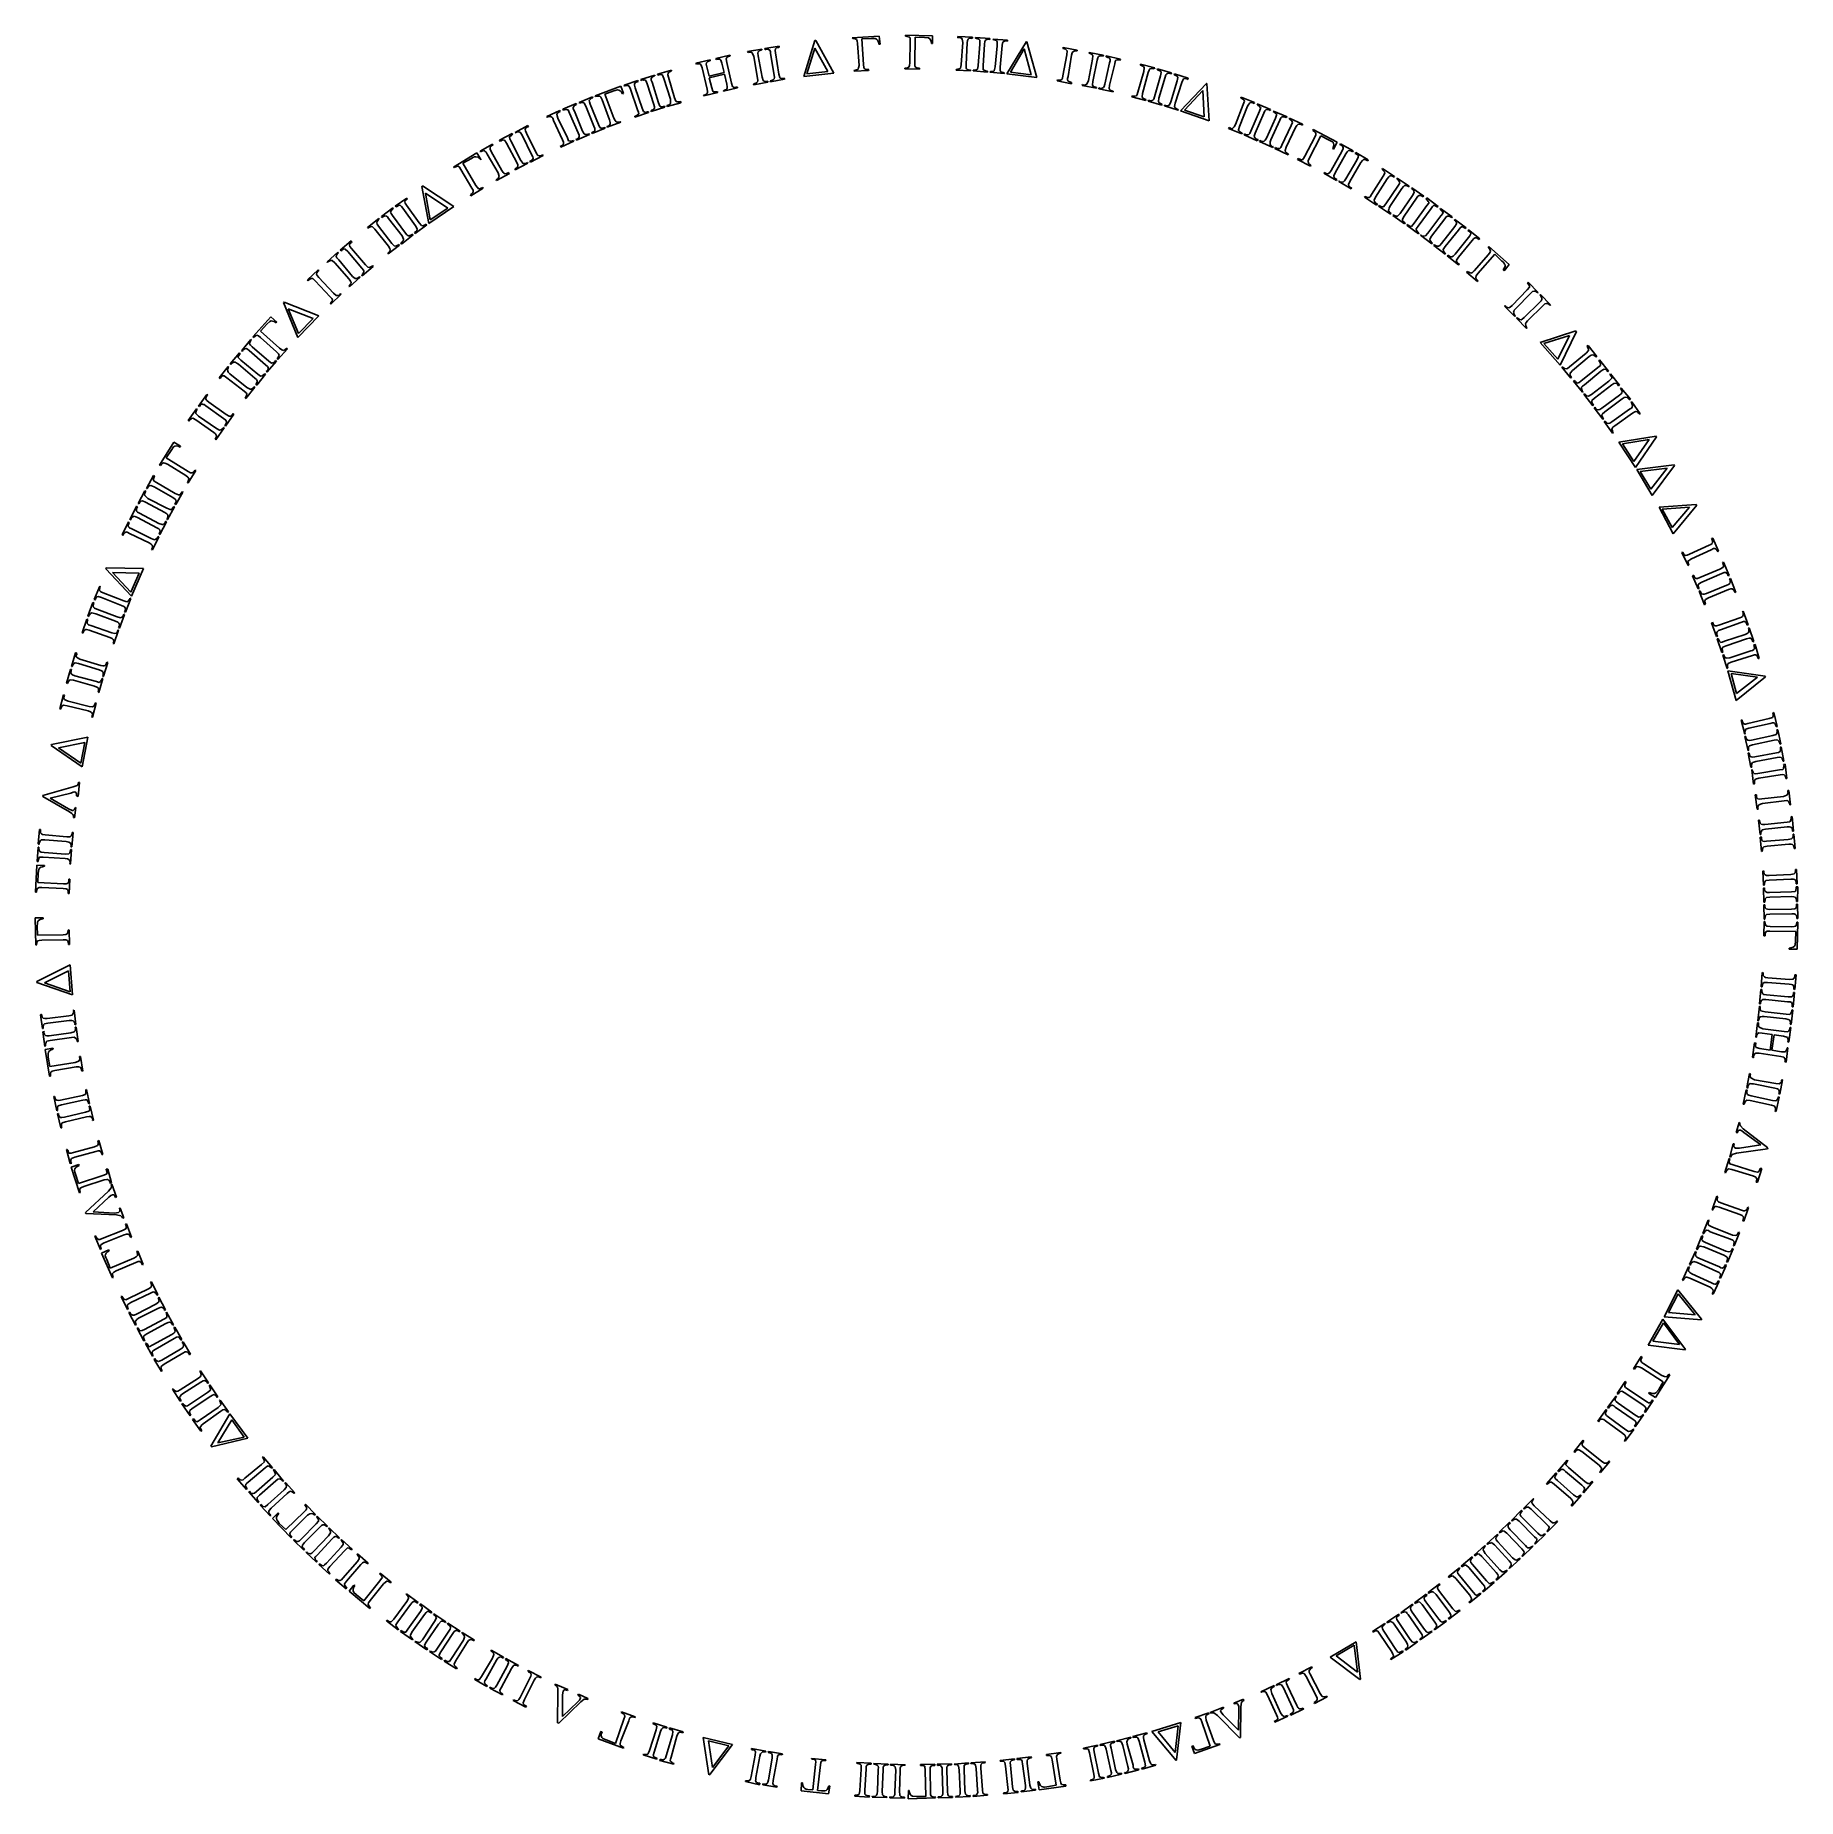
# Model space of a CAD drawing. Extents: x 0 to 660, y 0 to 661.
import ezdxf

# ---------------------------------------------------------------- set-up
doc = ezdxf.new("R2010")
doc.units = 0

msp = doc.modelspace()

# ---------------------------------------------------------------- linework, layer by layer
at = {"layer": 'Layer 1'}
for p, q in [((326.071, 660.285), (326.077, 660.63)), ((326.077, 660.63), (336.196, 660.466)), ((266.922, 654.499), (272.236, 655.486)), ((267.171, 654.161), (266.922, 654.499)), ((267.424, 654.242), (267.171, 654.161)), ((268.475, 654.179), (267.424, 654.242)), ((268.754, 653.855), (268.475, 654.179)), ((270.827, 654.41), (270.74825, 653.88)), ((271.21475, 654.83), (270.827, 654.41)), ((271.85, 655.064), (271.21475, 654.83)), ((272.299, 655.147), (271.85, 655.064)), ((272.236, 655.486), (272.299, 655.147)), ((273.414, 655.692), (278.746, 656.572)), ((273.47, 655.164), (273.414, 655.692)), ((273.911, 655.425), (273.47, 655.164)), ((274.791, 655.344), (273.911, 655.425)), ((275.232, 655.012), (274.791, 655.344)), ((275.476, 654.4875), (275.232, 655.012)), ((275.558, 653.759), (275.476, 654.4875)), ((277.316, 655.525), (277.2265, 654.916125)), ((277.2265, 654.916125), (277.32, 654.074)), ((277.724625, 655.926625), (277.316, 655.525)), ((277.32, 654.074), (278.646, 646.034)), ((278.452, 656.077), (277.724625, 655.926625)), ((278.802, 656.232), (278.452, 656.077)), ((278.746, 656.572), (278.802, 656.232)), ((288.009, 645.208), (292.158, 658.67)), ((292.15, 655.804), (289.158, 646.135)), ((296.948, 647.028), (292.15, 655.804)), ((292.15, 655.804), (292.15, 655.804)), ((292.158, 658.67), (292.472, 658.705)), ((292.158, 658.67), (292.158, 658.67)), ((292.472, 658.705), (299.278, 646.496)), ((306.152, 659.724), (316.23, 660.295)), ((306.345, 659.38), (306.152, 659.724)), ((307.169125, 659.32275), (306.345, 659.38)), ((307.661, 659.093), (307.169125, 659.32275)), ((307.93625, 658.545125), (307.661, 659.093)), ((308.075, 657.533), (307.93625, 658.545125)), ((308.745, 649.301), (308.075, 657.533)), ((313.297, 659.44), (309.768, 659.24)), ((309.768, 659.24), (310.311, 649.628)), ((314.739, 659.377), (313.297, 659.44)), ((315.211625, 659.16), (314.739, 659.377)), ((315.619, 658.742), (315.211625, 659.16)), ((315.921125, 658.130125), (315.619, 658.742)), ((315.619, 658.742), (315.619, 658.742)), ((316.08, 657.333), (315.921125, 658.130125)), ((316.547, 657.354), (316.08, 657.333)), ((316.23, 660.295), (316.547, 657.354)), ((327.039375, 660.090375), (326.071, 660.285)), ((327.641, 659.889), (327.039375, 660.090375)), ((327.807375, 659.3225), (327.641, 659.889)), ((327.732, 650.286), (327.862, 658.303)), ((327.862, 658.303), (327.807375, 659.3225)), ((329.707, 659.883), (329.518, 650.257)), ((333.208, 659.825), (329.707, 659.883)), ((334.643, 659.658), (333.208, 659.825)), ((335.213375, 659.346625), (334.643, 659.658)), ((335.474, 658.961), (335.213375, 659.346625)), ((335.730625, 658.328875), (335.474, 658.961)), ((335.832, 657.522), (335.730625, 658.328875)), ((336.194, 657.516), (335.832, 657.522)), ((335.832, 657.522), (335.832, 657.522)), ((336.196, 660.466), (336.194, 657.516)), ((345.716, 659.723), (345.735, 660.2)), ((346.162, 659.832), (345.716, 659.723)), ((345.735, 660.2), (351.131, 659.906)), ((347.004, 659.563), (346.162, 659.832)), ((346.972, 649.737), (347.572, 657.873)), ((347.363, 659.143), (347.004, 659.563)), ((347.572, 657.873), (347.363, 659.143)), ((349.198, 657.776), (348.755, 649.64)), ((349.306875, 658.638625), (349.198, 657.776)), ((349.508, 659.193), (349.306875, 658.638625)), ((349.98425, 659.488), (349.508, 659.193)), ((350.657, 659.414), (349.98425, 659.488)), ((351.207, 659.562), (350.657, 659.414)), ((350.657, 659.414), (350.657, 659.414)), ((351.131, 659.906), (351.207, 659.562)), ((352.288, 659.487), (352.314, 659.83)), ((352.733, 659.454), (352.288, 659.487)), ((352.314, 659.83), (357.703, 659.429)), ((353.57, 659.168), (352.733, 659.454)), ((353.344, 649.344), (353.948, 657.292)), ((353.816, 658.96675), (353.57, 659.168)), ((353.921, 658.74), (353.816, 658.96675)), ((353.948, 657.292), (353.921, 658.74)), ((355.729, 657.338), (355.125, 649.212)), ((355.85525, 658.256125), (355.729, 657.338)), ((356.067, 658.749), (355.85525, 658.256125)), ((356.549, 659.055625), (356.067, 658.749)), ((357.223, 659.12), (356.549, 659.055625)), ((357.678, 659.086), (357.223, 659.12)), ((357.223, 659.12), (357.223, 659.12)), ((357.703, 659.429), (357.678, 659.086)), ((358.859, 658.986), (358.891, 659.212)), ((359.304, 658.945), (358.859, 658.986)), ((358.891, 659.212), (364.272, 658.822)), ((360.135, 658.642), (359.304, 658.945)), ((359.713, 648.825), (360.478, 656.725)), ((360.477, 658.208), (360.135, 658.642)), ((360.478, 656.725), (360.477, 658.208)), ((362.256, 656.77), (361.491, 648.657)), ((362.401625, 657.68575), (362.256, 656.77)), ((362.623, 658.174), (362.401625, 657.68575)), ((363.140375, 658.471), (362.623, 658.174)), ((363.786, 658.522), (363.140375, 658.471)), ((364.24, 658.479), (363.786, 658.522)), ((363.786, 658.522), (363.786, 658.522)), ((364.034, 646.204), (371.448, 658.312)), ((364.272, 658.822), (364.24, 658.479)), ((370.551, 655.529), (365.368, 646.836)), ((373.15, 645.871), (370.551, 655.529)), ((370.551, 655.529), (370.551, 655.529)), ((371.448, 658.312), (371.548, 658.181)), ((371.448, 658.312), (371.448, 658.312)), ((371.548, 658.181), (375.259, 644.813)), ((385.038, 655.675), (385.098, 656.014)), ((385.478, 655.597), (385.038, 655.675)), ((385.098, 656.014), (390.42, 655.078)), ((385.968875, 655.466625), (385.478, 655.597)), ((386.282, 655.229), (385.968875, 655.466625)), ((386.588, 654.769), (386.282, 655.229)), ((386.488, 653.333), (386.588, 654.769)), ((388.4645, 654.076625), (388.247, 653.193)), ((388.724, 654.421), (388.4645, 654.076625)), ((389.23475, 654.728125), (388.724, 654.421)), ((389.912, 654.817), (389.23475, 654.728125)), ((390.36, 654.739), (389.912, 654.817)), ((389.912, 654.817), (389.912, 654.817)), ((390.42, 655.078), (390.36, 654.739)), ((394.93, 653.893), (394.845, 654.23)), ((394.845, 654.23), (400.137, 653.134)), ((233.189, 646.072), (238.368, 647.616)), ((238.368, 647.616), (238.467, 647.286)), ((247.583, 650.19), (252.842, 651.434)), ((247.777, 649.855), (247.583, 650.19)), ((248.097, 649.958), (247.777, 649.855)), ((249.057, 649.938), (248.097, 649.958)), ((249.444, 649.636), (249.057, 649.938)), ((249.855, 648.424), (249.444, 649.636)), ((251.728, 640.503), (249.855, 648.424)), ((251.508875, 650.30575), (251.418, 649.865)), ((251.418, 649.865), (251.593, 648.835)), ((251.704, 650.412), (251.508875, 650.30575)), ((251.593, 648.835), (252.526, 645.323)), ((252.067, 650.819625), (251.704, 650.412)), ((252.478, 650.994), (252.067, 650.819625)), ((252.922, 651.099), (252.478, 650.994)), ((252.842, 651.434), (252.922, 651.099)), ((255.024, 651.95), (260.274, 653.191)), ((255.103, 651.615), (255.024, 651.95)), ((255.538, 651.718), (255.103, 651.615)), ((256.413, 651.695), (255.538, 651.718)), ((256.69475, 651.56275), (256.413, 651.695)), ((256.885, 651.315), (256.69475, 651.56275)), ((257.296, 650.183), (256.885, 651.315)), ((258.126, 646.671), (257.296, 650.183)), ((259.144, 652.35), (258.855, 651.818)), ((258.855, 651.818), (259.098, 650.447)), ((259.098, 650.447), (260.907, 642.674)), ((259.919, 652.753), (259.144, 652.35)), ((260.387, 652.856), (259.919, 652.753)), ((260.274, 653.191), (260.387, 652.856)), ((269.311, 652.634), (268.754, 653.855)), ((270.591, 644.622), (269.311, 652.634)), ((270.74825, 653.88), (270.86, 652.96)), ((270.86, 652.96), (272.347, 644.948)), ((276.884, 645.744), (275.558, 653.759)), ((306.818, 647.474), (307.770625, 647.622125)), ((306.837, 647.131), (306.818, 647.474)), ((312.242, 647.436), (306.837, 647.131)), ((307.770625, 647.622125), (308.292, 647.93)), ((308.292, 647.93), (308.53125, 648.4775)), ((308.53125, 648.4775), (308.745, 649.301)), ((310.311, 649.628), (310.527625, 648.6155)), ((310.527625, 648.6155), (310.721, 648.068)), ((310.721, 648.068), (311.283125, 647.83775)), ((311.283125, 647.83775), (312.359, 647.78)), ((312.359, 647.78), (312.242, 647.436)), ((325.872, 648.018), (325.878, 648.362)), ((331.285, 647.93), (325.872, 648.018)), ((325.878, 648.362), (326.839875, 648.4445)), ((326.839875, 648.4445), (327.381, 648.71)), ((327.381, 648.71), (327.6345, 649.2685)), ((327.6345, 649.2685), (327.732, 650.286)), ((329.518, 650.257), (329.581875, 649.237)), ((329.581875, 649.237), (329.813, 648.67)), ((329.813, 648.67), (330.3405, 648.4015)), ((330.3405, 648.4015), (331.291, 648.274)), ((331.291, 648.274), (331.285, 647.93)), ((345.049, 647.606), (345.068, 647.806)), ((350.445, 647.312), (345.049, 647.606)), ((345.068, 647.806), (345.513, 647.925)), ((345.513, 647.925), (346.1925, 648.00225)), ((346.1925, 648.00225), (346.671, 648.318)), ((346.671, 648.318), (346.86575, 648.81525)), ((346.86575, 648.81525), (346.972, 649.737)), ((348.755, 649.64), (348.807, 648.37)), ((348.807, 648.37), (348.93925, 648.067375)), ((348.93925, 648.067375), (349.175, 647.806)), ((349.175, 647.806), (350.009, 647.497)), ((350.009, 647.497), (350.464, 647.655)), ((350.464, 647.655), (350.445, 647.312)), ((351.491, 647.252), (351.404, 647.595)), ((351.404, 647.595), (351.85, 647.562)), ((351.85, 647.562), (352.530375, 647.625125)), ((352.530375, 647.625125), (353.015, 647.932)), ((353.015, 647.932), (353.219625, 648.425)), ((353.219625, 648.425), (353.344, 649.344)), ((355.125, 649.212), (355.152, 647.727)), ((355.152, 647.727), (355.512, 647.513)), ((355.512, 647.513), (356.339, 647.228)), ((359.356, 647.274), (359.713, 648.825)), ((361.491, 648.657), (361.493, 647.386)), ((361.493, 647.386), (361.844, 646.951)), ((385.077, 645.477), (386.488, 653.333)), ((388.247, 653.193), (386.974, 645.168)), ((394.626, 643.699), (396.159, 651.678)), ((395.212, 653.803), (394.93, 653.893)), ((396.005, 653.411), (395.212, 653.803)), ((396.297, 652.942), (396.005, 653.411)), ((396.159, 651.678), (396.297, 652.942)), ((397.908, 651.316), (396.255, 643.337)), ((398.152375, 652.21075), (397.908, 651.316)), ((398.426, 652.672), (398.152375, 652.21075)), ((398.944375, 652.913375), (398.426, 652.672)), ((399.621, 652.89), (398.944375, 652.913375)), ((400.227, 652.797), (399.621, 652.89)), ((399.621, 652.89), (399.621, 652.89)), ((400.137, 653.134), (400.227, 652.797)), ((400.748, 642.359), (402.561, 650.304)), ((401.221, 652.546), (401.298, 652.881)), ((401.835, 652.302), (401.221, 652.546)), ((401.298, 652.881), (406.567, 651.679)), ((402.104875, 652.276625), (401.835, 652.302)), ((402.539, 652.039), (402.104875, 652.276625)), ((404.473, 649.906), (402.489, 641.962)), ((402.724, 651.564), (402.539, 652.039)), ((402.561, 650.304), (402.732875, 651.0855)), ((402.732875, 651.0855), (402.724, 651.564)), ((404.58575, 650.795625), (404.473, 649.906)), ((404.847, 651.251), (404.58575, 650.795625)), ((405.37, 651.482625), (404.847, 651.251)), ((406.046, 651.445), (405.37, 651.482625)), ((406.49, 651.344), (406.046, 651.445)), ((406.046, 651.445), (406.046, 651.445)), ((406.567, 651.679), (406.49, 651.344)), ((414.059, 649.455), (414.149, 649.787)), ((414.49, 649.339), (414.059, 649.455)), ((414.149, 649.787), (419.47, 648.374)), ((415.258, 648.899), (414.49, 649.339)), ((415.5035, 648.600125), (415.258, 648.899)), ((415.307, 647.068), (415.521, 648.413)), ((415.521, 648.413), (415.5035, 648.600125)), ((417.329, 647.531625), (417.031, 646.694)), ((417.63, 648.016), (417.329, 647.531625)), ((418.1645, 648.22575), (417.63, 648.016)), ((418.861, 648.161), (418.1645, 648.22575)), ((419.275, 648.042), (418.861, 648.161)), ((418.861, 648.161), (418.861, 648.161)), ((419.47, 648.374), (419.275, 648.042)), ((420.416, 647.72), (420.512, 648.051)), ((420.844, 647.595), (420.416, 647.72)), ((420.512, 648.051), (425.699, 646.532)), ((421.602, 647.14), (420.844, 647.595)), ((209.87, 637.971), (219.45, 641.513)), ((219.45, 641.513), (220.426, 638.767)), ((220.65, 641.945), (225.763, 643.696)), ((220.762, 641.619), (220.65, 641.945)), ((221.184, 641.764), (220.762, 641.619)), ((221.6475, 641.78725), (221.184, 641.764)), ((222.066, 641.83), (221.6475, 641.78725)), ((222.556, 641.575), (222.066, 641.83)), ((223.081, 640.417), (222.556, 641.575)), ((224.526, 642.427), (224.525375, 641.890375)), ((224.525375, 641.890375), (224.77, 640.996)), ((224.935625, 642.898), (224.526, 642.427)), ((224.526, 642.427), (224.526, 642.427)), ((224.77, 640.996), (227.41, 633.287)), ((225.61, 643.222), (224.935625, 642.898)), ((225.875, 643.37), (225.61, 643.222)), ((225.763, 643.696), (225.875, 643.37)), ((226.899, 644.072), (232.108, 645.719)), ((227.004, 643.744), (226.899, 644.072)), ((227.429, 643.88), (227.004, 643.744)), ((227.862625, 643.843375), (227.429, 643.88)), ((228.312, 643.929), (227.862625, 643.843375)), ((228.798, 643.664), (228.312, 643.929)), ((229.298, 642.496), (228.798, 643.664)), ((231.851, 634.683), (229.298, 642.496)), ((231.11625, 644.940875), (230.784, 644.475)), ((230.784, 644.475), (230.79325, 643.86625)), ((230.784, 644.475), (230.784, 644.475)), ((230.79325, 643.86625), (231.164, 643.04)), ((231.717, 645.253), (231.11625, 644.940875)), ((231.164, 643.04), (233.483, 635.28)), ((232.151, 645.392), (231.717, 645.253)), ((232.108, 645.719), (232.151, 645.392)), ((233.287, 645.743), (233.189, 646.072)), ((233.715, 645.87), (233.287, 645.743)), ((234.599, 645.9), (233.715, 645.87)), ((234.966875, 645.792625), (234.599, 645.9)), ((235.079, 645.626), (234.966875, 645.792625)), ((235.556, 644.448), (235.079, 645.626)), ((238.09, 636.639), (235.556, 644.448)), ((237.215, 646.398), (237.07525, 645.86175)), ((237.07525, 645.86175), (237.267, 644.958)), ((237.439125, 646.8385), (237.215, 646.398)), ((237.267, 644.958), (239.595, 637.149)), ((238.03, 647.015), (237.439125, 646.8385)), ((238.467, 647.286), (238.03, 647.015)), ((252.526, 645.323), (258.126, 646.671)), ((258.285, 646.001), (252.582, 644.653)), ((252.582, 644.653), (253.466, 640.914)), ((253.466, 640.914), (253.875, 639.711)), ((263.177, 640.917), (257.926, 639.675)), ((259.169, 642.263), (258.285, 646.001)), ((258.9735, 640.370125), (259.272, 640.76)), ((259.325125, 641.341625), (259.169, 642.263)), ((259.272, 640.76), (259.325125, 641.341625)), ((260.907, 642.674), (261.315, 641.47)), ((261.315, 641.47), (261.51475, 641.23625)), ((261.51475, 641.23625), (261.779, 641.169)), ((261.779, 641.169), (262.224375, 641.082875)), ((262.224375, 641.082875), (262.663, 641.149)), ((262.663, 641.149), (263.097, 641.251)), ((263.097, 641.251), (263.177, 640.917)), ((269.162, 642.436), (269.601, 642.518)), ((269.225, 642.098), (269.162, 642.436)), ((274.538, 643.084), (269.225, 642.098)), ((269.601, 642.518), (270.243, 642.752875)), ((270.243, 642.752875), (270.633, 643.173)), ((270.705375, 643.70175), (270.591, 644.622)), ((270.633, 643.173), (270.705375, 643.70175)), ((272.347, 644.948), (272.697, 643.679)), ((272.697, 643.679), (273.154, 643.404)), ((273.154, 643.404), (274.027, 643.34)), ((274.027, 643.34), (274.475, 643.423)), ((274.027, 643.34), (274.027, 643.34)), ((274.475, 643.423), (274.538, 643.084)), ((275.411, 643.587), (275.852, 643.659)), ((275.467, 643.247), (275.411, 643.587)), ((275.411, 643.587), (275.411, 643.587)), ((280.799, 644.127), (275.467, 643.247)), ((275.852, 643.659), (276.498625, 643.881625)), ((276.498625, 643.881625), (276.897, 644.294)), ((276.97975, 644.782), (276.884, 645.744)), ((276.897, 644.294), (276.97975, 644.782)), ((278.646, 646.034), (278.972, 644.806)), ((278.972, 644.806), (279.174375, 644.61575)), ((279.174375, 644.61575), (279.625, 644.475)), ((279.625, 644.475), (280.294, 644.392)), ((280.294, 644.392), (280.932, 644.466)), ((280.932, 644.466), (280.799, 644.127)), ((299.278, 646.496), (288.009, 645.208)), ((289.158, 646.135), (296.948, 647.028)), ((356.768, 646.851), (351.491, 647.252)), ((356.339, 647.228), (356.794, 647.194)), ((356.794, 647.194), (356.768, 646.851)), ((357.707, 646.772), (357.946, 647.114)), ((363.087, 646.264), (357.707, 646.772)), ((357.946, 647.114), (358.184, 647.073)), ((358.184, 647.073), (358.865625, 647.1045)), ((358.865625, 647.1045), (359.356, 647.274)), ((361.844, 646.951), (362.666, 646.65)), ((362.666, 646.65), (363.12, 646.607)), ((363.12, 646.607), (363.087, 646.264)), ((375.259, 644.813), (364.034, 646.204)), ((365.368, 646.836), (373.15, 645.871)), ((382.913, 643.591), (382.972, 643.93)), ((388.235, 642.491), (382.913, 643.591)), ((382.972, 643.93), (383.412, 643.853)), ((383.412, 643.853), (384.147, 643.8485)), ((384.147, 643.8485), (384.609, 644.105)), ((384.609, 644.105), (384.86175, 644.575375)), ((384.86175, 644.575375), (385.077, 645.477)), ((386.74475, 644.379625), (386.736, 643.901)), ((386.736, 643.901), (387.051, 643.44)), ((386.974, 645.168), (386.74475, 644.379625)), ((387.051, 643.44), (387.846, 643.073)), ((387.846, 643.073), (388.295, 642.994)), ((388.295, 642.994), (388.235, 642.491)), ((392.287, 641.853), (392.356, 642.216)), ((397.579, 640.783), (392.287, 641.853)), ((392.356, 642.216), (392.794, 641.962)), ((392.794, 641.962), (393.494875, 642.08)), ((393.494875, 642.08), (393.997, 642.342)), ((393.997, 642.342), (394.626, 643.699)), ((396.255, 643.337), (396.117, 642.074)), ((396.117, 642.074), (396.419, 641.493)), ((396.419, 641.493), (397.202, 641.213)), ((397.202, 641.213), (397.648, 641.12)), ((397.648, 641.12), (397.579, 640.783)), ((398.492, 640.584), (398.569, 640.92)), ((398.569, 640.92), (399.121, 640.742)), ((399.121, 640.742), (399.701375, 640.772125)), ((399.701375, 640.772125), (400.212, 641.013)), ((400.212, 641.013), (400.526875, 641.469625)), ((400.526875, 641.469625), (400.748, 642.359)), ((402.489, 641.962), (402.326, 640.702)), ((413.175, 639.296), (415.307, 647.068)), ((417.031, 646.694), (414.899, 638.829)), ((419.328, 637.581), (421.617, 645.401)), ((423.331, 644.899), (421.042, 637.079)), ((421.81525, 646.896375), (421.602, 647.14)), ((421.617, 645.401), (421.856, 646.649)), ((421.856, 646.649), (421.81525, 646.896375)), ((423.6465, 645.771125), (423.331, 644.899)), ((423.956, 646.209), (423.6465, 645.771125)), ((424.542125, 646.40825), (423.956, 646.209)), ((425.165, 646.33), (424.542125, 646.40825)), ((425.602, 646.202), (425.165, 646.33)), ((425.165, 646.33), (425.165, 646.33)), ((425.444, 635.742), (427.89, 643.515)), ((425.699, 646.532), (425.602, 646.202)), ((426.736, 645.858), (426.839, 646.186)), ((427.162, 645.724), (426.736, 645.858)), ((426.839, 646.186), (431.994, 644.564)), ((429.594, 642.979), (427.148, 635.206)), ((427.911, 645.254), (427.162, 645.724)), ((427.89, 643.515), (428.155, 644.758)), ((428.155, 644.758), (427.911, 645.254)), ((429.122, 632.276), (438.888, 642.605)), ((429.927125, 643.84375), (429.594, 642.979)), ((430.246, 644.275), (429.927125, 643.84375)), ((430.785, 644.463375), (430.246, 644.275)), ((431.456, 644.372), (430.785, 644.463375)), ((431.891, 644.004), (431.456, 644.372)), ((431.456, 644.372), (431.456, 644.372)), ((431.994, 644.564), (431.891, 644.004)), ((438.888, 642.605), (438.998, 642.502)), ((438.888, 642.605), (438.888, 642.605)), ((438.998, 642.502), (439.806, 628.562)), ((197.712, 632.895), (202.75, 635.025)), ((201.91175, 634.149875), (201.541, 633.572)), ((202.395, 634.529), (201.91175, 634.149875)), ((202.814, 634.709), (202.395, 634.529)), ((202.75, 635.025), (202.814, 634.709)), ((203.775, 635.483), (208.784, 637.512)), ((203.904, 635.163), (203.775, 635.483)), ((204.318, 635.331), (203.904, 635.163)), ((205.195, 635.446), (204.318, 635.331)), ((205.56475, 635.36575), (205.195, 635.446)), ((205.699, 635.218), (205.56475, 635.36575)), ((206.286, 634.091), (205.699, 635.218)), ((208.491, 637.022), (207.619, 636.177)), ((207.619, 636.177), (207.64725, 635.641625)), ((207.619, 636.177), (207.619, 636.177)), ((207.64725, 635.641625), (207.941, 634.762)), ((207.941, 634.762), (211.002, 627.21)), ((208.913, 637.193), (208.491, 637.022)), ((208.784, 637.512), (208.913, 637.193)), ((209.99, 637.649), (209.87, 637.971)), ((210.929, 637.84125), (209.99, 637.649)), ((211.523, 637.825), (210.929, 637.84125)), ((211.949125, 637.38325), (211.523, 637.825)), ((212.382, 636.457), (211.949125, 637.38325)), ((215.187, 628.946), (212.382, 636.457)), ((216.803, 639.826), (213.491, 638.59)), ((213.491, 638.59), (216.86, 629.571)), ((218.199, 640.194), (216.803, 639.826)), ((218.7145, 640.127125), (218.199, 640.194)), ((219.227, 639.848), (218.7145, 640.127125)), ((219.697375, 639.3535), (219.227, 639.848)), ((219.227, 639.848), (219.227, 639.848)), ((220.086, 638.64), (219.697375, 639.3535)), ((220.426, 638.767), (220.086, 638.64)), ((225.721, 632.708), (223.081, 640.417)), ((232.02, 633.83025), (231.851, 634.683)), ((233.483, 635.28), (233.984, 634.112)), ((236.693, 634.314), (237.121, 634.442)), ((236.791, 633.984), (236.693, 634.314)), ((236.693, 634.314), (236.693, 634.314)), ((241.97, 635.371), (236.791, 633.984)), ((237.121, 634.442), (237.81775, 634.74375)), ((237.81775, 634.74375), (238.078, 635.203)), ((238.078, 635.203), (238.09, 636.639)), ((239.595, 637.149), (240.072, 635.971)), ((240.072, 635.971), (240.56, 635.7)), ((240.56, 635.7), (241.435, 635.728)), ((241.435, 635.728), (241.872, 635.858)), ((241.872, 635.858), (241.97, 635.371)), ((250.406, 638.251), (250.986, 638.353)), ((250.485, 637.916), (250.406, 638.251)), ((255.745, 639.159), (250.485, 637.916)), ((250.986, 638.353), (251.489125, 638.61925)), ((251.489125, 638.61925), (251.84, 639.058)), ((251.950875, 639.589625), (251.728, 640.503)), ((251.84, 639.058), (251.950875, 639.589625)), ((253.875, 639.711), (254.064875, 639.453125)), ((254.064875, 639.453125), (254.347, 639.412)), ((254.347, 639.412), (255.222, 639.389)), ((255.222, 639.389), (255.665, 639.456)), ((255.665, 639.456), (255.745, 639.159)), ((257.847, 639.853), (258.282, 640.113)), ((257.926, 639.675), (257.847, 639.853)), ((257.847, 639.853), (257.847, 639.853)), ((258.282, 640.113), (258.9735, 640.370125)), ((403.828, 639.382), (398.492, 640.584)), ((402.326, 640.702), (402.479875, 640.391875)), ((402.479875, 640.391875), (402.618, 640.225)), ((402.618, 640.225), (402.981875, 639.947)), ((402.981875, 639.947), (403.393, 639.819)), ((403.393, 639.819), (403.838, 639.718)), ((403.838, 639.718), (403.828, 639.382)), ((410.85, 637.613), (410.94, 637.946)), ((416.066, 636.2), (410.85, 637.613)), ((410.94, 637.946), (411.371, 637.829)), ((411.371, 637.829), (412.0515, 637.7625)), ((412.0515, 637.7625), (412.585, 637.972)), ((412.585, 637.972), (412.879625, 638.417625)), ((412.879625, 638.417625), (413.175, 639.296)), ((414.899, 638.829), (414.685, 637.576)), ((414.685, 637.576), (414.957, 637.088)), ((414.957, 637.088), (415.716, 636.651)), ((415.716, 636.651), (416.156, 636.532)), ((416.156, 636.532), (416.066, 636.2)), ((416.969, 635.946), (417.065, 636.276)), ((422.155, 634.427), (416.969, 635.946)), ((417.065, 636.276), (417.494, 636.15)), ((417.494, 636.15), (418.173, 636.01825)), ((418.173, 636.01825), (418.711, 636.269)), ((418.711, 636.269), (419.067125, 636.708625)), ((419.067125, 636.708625), (419.328, 637.581)), ((421.042, 637.079), (420.802, 635.831)), ((420.802, 635.831), (421.065, 635.338)), ((421.065, 635.338), (421.814, 634.886)), ((421.814, 634.886), (422.252, 634.758)), ((422.252, 634.758), (422.155, 634.427)), ((423.052, 634.155), (423.156, 634.483)), ((428.207, 632.532), (423.052, 634.155)), ((423.156, 634.483), (423.582, 634.349)), ((423.582, 634.349), (424.259, 634.207)), ((424.259, 634.207), (424.801, 634.443)), ((424.801, 634.443), (425.11275, 634.876125)), ((425.11275, 634.876125), (425.444, 635.742)), ((427.148, 635.206), (426.883, 633.963)), ((437.449, 639.948), (430.559, 632.558)), ((437.966, 630.039), (437.449, 639.948)), ((437.449, 639.948), (437.449, 639.948)), ((449.714, 627.151), (452.61, 634.701)), ((451.691, 637.129), (451.777, 637.448)), ((452.062, 636.961), (451.691, 637.129)), ((451.777, 637.448), (456.785, 635.416)), ((452.771, 636.433), (452.062, 636.961)), ((452.61, 634.701), (453.04, 635.919)), ((453.04, 635.919), (452.771, 636.433)), ((454.666375, 634.84625), (454.265, 634.029)), ((455.019, 635.269), (454.666375, 634.84625)), ((455.585125, 635.413625), (455.019, 635.269)), ((456.233, 635.268), (455.585125, 635.413625)), ((456.655, 635.097), (456.233, 635.268)), ((456.233, 635.268), (456.233, 635.268)), ((456.785, 635.416), (456.655, 635.097)), ((457.967, 634.638), (457.888, 634.955)), ((457.888, 634.955), (462.854, 632.822)), ((458.163, 634.381), (457.967, 634.638)), ((458.542375, 634.203125), (458.163, 634.381)), ((458.861, 633.717), (458.542375, 634.203125)), ((191.698, 630.185), (196.621, 632.414)), ((191.992, 629.871), (191.698, 630.185)), ((192.246, 630.055), (191.992, 629.871)), ((193.118, 630.205), (192.246, 630.055)), ((193.63, 629.998), (193.118, 630.205)), ((193.906625, 629.585375), (193.63, 629.998)), ((194.262, 628.719), (193.906625, 629.585375)), ((197.624, 621.473), (194.262, 628.719)), ((195.786, 631.533375), (195.51, 631.033)), ((195.51, 631.033), (195.560375, 630.499375)), ((195.51, 631.033), (195.51, 631.033)), ((195.560375, 630.499375), (195.889, 629.632)), ((196.347, 631.913), (195.786, 631.533375)), ((195.889, 629.632), (199.427, 622.21)), ((196.762, 632.101), (196.347, 631.913)), ((196.621, 632.414), (196.762, 632.101)), ((197.847, 632.579), (197.712, 632.895)), ((198.258, 632.755), (197.847, 632.579)), ((199.132, 632.887), (198.258, 632.755)), ((199.424625, 632.733125), (199.132, 632.887)), ((199.64, 632.67), (199.424625, 632.733125)), ((200.25, 631.5), (199.64, 632.67)), ((203.462, 624.066), (200.25, 631.5)), ((201.541, 633.572), (201.596625, 633.12025)), ((201.541, 633.572), (201.541, 633.572)), ((201.596625, 633.12025), (202.025, 632.259)), ((202.025, 632.259), (205.103, 624.77)), ((209.347, 626.54), (206.286, 634.091)), ((219.49, 628.05), (214.283, 626.156)), ((215.467375, 627.96325), (215.187, 628.946)), ((215.435, 627.351), (215.467375, 627.96325)), ((216.86, 629.571), (217.2915, 628.644625)), ((217.2915, 628.644625), (217.714, 628.202)), ((217.714, 628.202), (218.303, 628.128625)), ((218.303, 628.128625), (219.234, 628.251)), ((219.234, 628.251), (219.49, 628.05)), ((224.736, 630.012), (224.625, 630.337)), ((224.625, 630.337), (225.047, 630.299)), ((229.849, 631.763), (224.736, 630.012)), ((225.047, 630.299), (226.147, 631.143)), ((226.0285, 631.797625), (225.721, 632.708)), ((226.147, 631.143), (226.0285, 631.797625)), ((227.41, 633.287), (227.934, 632.129)), ((227.934, 632.129), (228.433, 631.878)), ((228.433, 631.878), (228.656875, 631.751438)), ((228.656875, 631.751438), (228.877, 631.764)), ((228.877, 631.764), (229.306, 631.941)), ((229.306, 631.941), (229.738, 631.905)), ((229.738, 631.905), (229.849, 631.763)), ((230.639, 632.387), (231.065, 632.523)), ((230.744, 632.059), (230.639, 632.387)), ((235.891, 633.707), (230.744, 632.059)), ((231.065, 632.523), (231.672, 632.83725)), ((231.672, 632.83725), (232.006, 633.303)), ((232.006, 633.303), (232.02, 633.83025)), ((233.984, 634.112), (234.478, 633.85)), ((234.478, 633.85), (235.352, 633.895)), ((235.352, 633.895), (235.786, 634.034)), ((235.786, 634.034), (235.891, 633.707)), ((426.883, 633.963), (427.136, 633.464)), ((427.136, 633.464), (427.876, 632.997)), ((427.876, 632.997), (428.311, 632.651)), ((428.311, 632.651), (428.207, 632.532)), ((439.806, 628.562), (429.122, 632.276)), ((430.559, 632.558), (437.966, 630.039)), ((454.265, 634.029), (451.2, 626.479)), ((455.45, 624.704), (458.665, 632.191)), ((460.306, 631.487), (457.091, 624)), ((458.665, 632.191), (458.973875, 632.92125)), ((459.050875, 633.617875), (458.861, 633.717)), ((458.973875, 632.92125), (459.237, 633.299)), ((459.237, 633.299), (459.050875, 633.617875)), ((460.72475, 632.31425), (460.306, 631.487)), ((461.085, 632.711), (460.72475, 632.31425)), ((461.641, 632.844375), (461.085, 632.711)), ((461.3, 622.141), (464.666, 629.562)), ((462.299, 632.686), (461.641, 632.844375)), ((462.718, 632.506), (462.299, 632.686)), ((462.299, 632.686), (462.299, 632.686)), ((462.854, 632.822), (462.718, 632.506)), ((466.292, 628.825), (462.927, 621.404)), ((463.802, 632.027), (463.944, 632.214)), ((464.209, 631.843), (463.802, 632.027)), ((463.944, 632.214), (469.092, 630.108)), ((465.11, 631.193), (464.209, 631.843)), ((464.666, 629.562), (465.078, 630.738)), ((465.078, 630.738), (465.11, 631.193)), ((466.72775, 629.6435), (466.292, 628.825)), ((467.096, 630.033), (466.72775, 629.6435)), ((467.654125, 630.068375), (467.096, 630.033)), ((468.309, 629.983), (467.654125, 630.068375)), ((468.724, 629.795), (468.309, 629.983)), ((468.309, 629.983), (468.309, 629.983)), ((469.092, 630.108), (468.724, 629.795)), ((469.796, 629.296), (469.945, 629.606)), ((470.199, 629.103), (469.796, 629.296)), ((469.945, 629.606), (474.821, 627.276)), ((470.875, 628.533), (470.199, 629.103)), ((470.61, 626.814), (471.047, 628.007)), ((471.047, 628.007), (470.875, 628.533)), ((173.982, 621.328), (178.762, 623.85)), ((174.142, 621.024), (173.982, 621.328)), ((174.537, 621.144), (174.142, 621.024)), ((174.949875, 621.375625), (174.537, 621.144)), ((175.398, 621.434), (174.949875, 621.375625)), ((175.922, 621.259), (175.398, 621.434)), ((176.619, 620.196), (175.922, 621.259)), ((177.992875, 622.843125), (177.736, 622.405)), ((177.736, 622.405), (177.818625, 621.87525)), ((177.736, 622.405), (177.736, 622.405)), ((177.818625, 621.87525), (178.199, 621.029)), ((178.519, 623.102), (177.992875, 622.843125)), ((178.199, 621.029), (182.001, 613.723)), ((178.922, 623.546), (178.519, 623.102)), ((178.762, 623.85), (178.922, 623.546)), ((179.817, 624.179), (184.646, 626.819)), ((179.971, 624.086), (179.817, 624.179)), ((180.37, 624.286), (179.971, 624.086)), ((181.235, 624.471), (180.37, 624.286)), ((181.5315, 624.340125), (181.235, 624.471)), ((181.756, 624.285), (181.5315, 624.340125)), ((182.431, 623.209), (181.756, 624.285)), ((186.088, 615.715), (182.431, 623.209)), ((183.84775, 625.905625), (183.592, 625.394)), ((183.592, 625.394), (183.664, 624.862875)), ((183.664, 624.862875), (184.027, 624.01)), ((184.393, 626.307), (183.84775, 625.905625)), ((184.027, 624.01), (187.684, 616.588)), ((184.801, 626.312), (184.393, 626.307)), ((184.646, 626.819), (184.801, 626.312)), ((201.824, 620.924), (196.901, 618.695)), ((197.954875, 620.606875), (197.624, 621.473)), ((199.427, 622.21), (199.883, 621.107)), ((199.883, 621.107), (200.404, 620.904)), ((200.404, 620.904), (201.267, 621.05)), ((201.267, 621.05), (201.682, 621.2)), ((201.682, 621.2), (201.824, 620.924)), ((202.548, 621.619), (203.163, 621.795)), ((202.798, 621.303), (202.548, 621.619)), ((207.65, 623.433), (202.798, 621.303)), ((203.163, 621.795), (203.558375, 622.128375)), ((203.775375, 623.19375), (203.462, 624.066)), ((203.558375, 622.128375), (203.821, 622.662)), ((203.821, 622.662), (203.775375, 623.19375)), ((205.103, 624.77), (205.713, 623.655)), ((205.713, 623.655), (206.23, 623.441)), ((206.23, 623.441), (207.095, 623.57)), ((207.095, 623.57), (207.515, 623.75)), ((207.515, 623.75), (207.65, 623.433)), ((208.383, 624.112), (208.797, 624.28)), ((208.706, 623.793), (208.383, 624.112)), ((213.548, 625.823), (208.706, 623.793)), ((208.797, 624.28), (209.459875, 624.638375)), ((209.642625, 625.66075), (209.347, 626.54)), ((209.459875, 624.638375), (209.654672, 624.866828)), ((209.678, 625.128), (209.642625, 625.66075)), ((209.654672, 624.866828), (209.678, 625.128)), ((211.002, 627.21), (211.589, 626.083)), ((211.589, 626.083), (212.101, 625.86)), ((212.101, 625.86), (212.97, 625.97)), ((212.97, 625.97), (213.392, 626.142)), ((213.392, 626.142), (213.548, 625.823)), ((214.162, 626.478), (214.648766, 626.608922)), ((214.283, 626.156), (214.162, 626.478)), ((214.648766, 626.608922), (215.023125, 626.838375)), ((215.023125, 626.838375), (215.435, 627.351)), ((447.034, 625.761), (447.325, 626.08)), ((452.041, 623.728), (447.034, 625.761)), ((447.325, 626.08), (447.577, 625.912)), ((447.577, 625.912), (448.24475, 625.595625)), ((448.24475, 625.595625), (448.536344, 625.670828)), ((448.536344, 625.670828), (448.8, 625.907)), ((448.8, 625.907), (449.217625, 626.314125)), ((449.217625, 626.314125), (449.714, 627.151)), ((451.2, 626.479), (450.836, 625.261)), ((450.836, 625.261), (450.88875, 624.9245)), ((450.88875, 624.9245), (451.048, 624.744)), ((451.048, 624.744), (451.748, 624.219)), ((451.748, 624.219), (452.171, 624.047)), ((452.171, 624.047), (452.041, 623.728)), ((452.911, 623.365), (453.046, 623.682)), ((457.876, 621.147), (452.911, 623.365)), ((453.046, 623.682), (453.457, 623.505)), ((453.457, 623.505), (454.12125, 623.343875)), ((454.12125, 623.343875), (454.679, 623.476)), ((454.679, 623.476), (454.848125, 623.533016)), ((454.848125, 623.533016), (455.033, 623.796375)), ((455.033, 623.796375), (455.45, 624.704)), ((457.091, 624), (456.703, 622.79)), ((456.703, 622.79), (456.904, 622.268)), ((456.904, 622.268), (457.215875, 621.918625)), ((457.215875, 621.918625), (457.593, 621.729)), ((457.593, 621.729), (458.181, 621.549)), ((458.181, 621.549), (457.876, 621.147)), ((458.735, 620.853), (458.877, 621.167)), ((458.877, 621.167), (459.284, 620.982)), ((459.284, 620.982), (459.944875, 620.807375)), ((459.944875, 620.807375), (460.506, 620.929)), ((460.506, 620.929), (460.867375, 621.32125)), ((460.867375, 621.32125), (461.3, 622.141)), ((462.927, 621.404), (462.652625, 620.666875)), ((467.097, 619.462), (470.61, 626.814)), ((472.222, 626.044), (468.708, 618.692)), ((472.7285, 626.85375), (472.222, 626.044)), ((473.049, 627.236), (472.7285, 626.85375)), ((473.61, 627.34675), (473.049, 627.236)), ((474.261, 627.162), (473.61, 627.34675)), ((474.768, 626.965), (474.261, 627.162)), ((474.261, 627.162), (474.261, 627.162)), ((474.821, 627.276), (474.768, 626.965)), ((475.672, 615.326), (479.399, 622.425)), ((481.728, 623.02), (477.253, 614.495)), ((478.693, 625.002), (478.853, 625.306)), ((479.491125, 624.45675), (478.693, 625.002)), ((478.853, 625.306), (487.813, 620.603)), ((479.399, 622.425), (479.80025, 623.36475)), ((479.846, 623.976), (479.491125, 624.45675)), ((479.80025, 623.36475), (479.846, 623.976)), ((484.858, 621.377), (481.728, 623.02)), ((486.282, 620.581), (484.858, 621.377)), ((156.781, 611.201), (165.471, 616.615)), ((163.449, 614.498), (160.233, 612.686)), ((164.026, 614.89225), (163.449, 614.498)), ((164.621, 615.111), (164.026, 614.89225)), ((165.12275, 615.104), (164.621, 615.111)), ((165.827, 614.956), (165.12275, 615.104)), ((165.471, 616.615), (167.022, 614.107)), ((166.92, 613.921), (165.827, 614.956)), ((166.671, 617.274), (171.385, 619.89)), ((166.839, 616.974), (166.671, 617.274)), ((167.341, 617.192), (166.839, 616.974)), ((168.085, 617.416), (167.341, 617.192)), ((168.3835, 617.350125), (168.085, 617.416)), ((168.613, 617.075), (168.3835, 617.350125)), ((168.925875, 616.858625), (168.613, 617.075)), ((169.37, 616.154), (168.925875, 616.858625)), ((173.492, 609.101), (169.37, 616.154)), ((170.636125, 618.96775), (170.45, 618.445)), ((170.45, 618.445), (170.499625, 617.918)), ((170.45, 618.445), (170.45, 618.445)), ((170.499625, 617.918), (170.895, 617.082)), ((171.156, 619.393), (170.636125, 618.96775)), ((170.895, 617.082), (174.879, 609.974)), ((171.554, 619.616), (171.156, 619.393)), ((171.385, 619.89), (171.554, 619.616)), ((180.422, 612.989), (176.619, 620.196)), ((190.307, 615.548), (185.526, 613.122)), ((186.46375, 615.0485), (186.088, 615.715)), ((186.28375, 614.0345), (186.61, 614.547)), ((186.61, 614.547), (186.46375, 615.0485)), ((187.684, 616.588), (188.36, 615.652)), ((188.36, 615.652), (188.889, 615.47)), ((188.889, 615.47), (189.389, 615.505375)), ((189.389, 615.505375), (189.745, 615.651)), ((189.745, 615.651), (190.153, 615.855)), ((190.153, 615.855), (190.307, 615.548)), ((196.759, 619.009), (197.166, 619.193)), ((196.901, 618.695), (196.759, 619.009)), ((197.166, 619.193), (197.78025, 619.574875)), ((197.78025, 619.574875), (198.012, 620.076)), ((198.012, 620.076), (197.954875, 620.606875)), ((463.657, 618.621), (458.735, 620.853)), ((462.727, 620.202), (462.6365, 619.945375)), ((462.6365, 619.945375), (462.705, 619.676)), ((462.652625, 620.666875), (462.727, 620.202)), ((462.705, 619.676), (463.384, 618.887)), ((463.384, 618.887), (463.799, 618.935)), ((463.799, 618.935), (463.657, 618.621)), ((464.506, 618.226), (464.654, 618.537)), ((469.487, 615.895), (464.506, 618.226)), ((464.654, 618.537), (465.057, 618.344)), ((465.057, 618.344), (465.72525, 618.15575)), ((465.72525, 618.15575), (466.278, 618.266)), ((466.278, 618.266), (466.647, 618.651)), ((466.647, 618.651), (467.097, 619.462)), ((468.708, 618.692), (468.272, 617.498)), ((468.272, 617.498), (468.452, 616.969)), ((468.452, 616.969), (468.798125, 616.5585)), ((468.798125, 616.5585), (469.241, 616.403)), ((469.241, 616.403), (469.53, 616.125)), ((469.53, 616.125), (469.487, 615.895)), ((472.99, 614.138), (473.15, 614.443)), ((473.15, 614.443), (474.649, 613.881)), ((474.649, 613.881), (475.189375, 614.437)), ((475.189375, 614.437), (475.672, 615.326)), ((477.253, 614.495), (476.878, 613.555875)), ((485.5, 609.985), (489.531, 617.093)), ((486.163, 618.139), (486.436125, 618.904375)), ((486.484, 617.97), (486.163, 618.139)), ((486.163, 618.139), (486.163, 618.139)), ((486.491, 619.585), (486.282, 620.581)), ((486.436125, 618.904375), (486.491, 619.585)), ((487.813, 620.603), (486.484, 617.97)), ((491.042, 616.22), (487.058, 609.112)), ((488.833, 619.623), (489.001, 619.923)), ((489.296, 619.405), (488.833, 619.623)), ((489.001, 619.923), (493.746, 617.281)), ((489.86, 618.792), (489.296, 619.405)), ((489.531, 617.093), (489.997, 618.256)), ((490.01475, 618.51425), (489.86, 618.792)), ((489.997, 618.256), (490.01475, 618.51425)), ((491.544875, 616.951125), (491.042, 616.22)), ((491.945, 617.356), (491.544875, 616.951125)), ((492.5115, 617.430375), (491.945, 617.356)), ((493.15, 617.204), (492.5115, 617.430375)), ((493.547, 616.981), (493.15, 617.204)), ((493.15, 617.204), (493.15, 617.204)), ((493.746, 617.281), (493.547, 616.981)), ((494.575, 616.391), (494.749, 616.688)), ((494.96, 616.165), (494.575, 616.391)), ((494.749, 616.688), (499.41, 613.952)), ((495.778, 615.539), (494.96, 616.165)), ((495.176, 613.849), (495.712, 615.001)), ((495.712, 615.001), (495.778, 615.539)), ((156.958, 611.132), (156.781, 611.201)), ((157.83925, 611.528125), (156.958, 611.132)), ((158.434, 611.58), (157.83925, 611.528125)), ((158.932125, 611.216625), (158.434, 611.58)), ((159.524, 610.344), (158.932125, 611.216625)), ((163.634, 603.412), (159.524, 610.344)), ((160.233, 612.686), (165.168, 604.42)), ((167.022, 614.107), (166.92, 613.921)), ((166.92, 613.921), (166.92, 613.921)), ((177.707, 608.914), (172.838, 606.271)), ((173.827, 607.688), (173.492, 609.101)), ((174.879, 609.974), (175.340375, 609.20675)), ((175.340375, 609.20675), (175.603, 608.93)), ((175.603, 608.93), (176.139, 608.772)), ((176.139, 608.772), (176.987, 608.991)), ((176.987, 608.991), (177.384, 609.214)), ((177.384, 609.214), (177.707, 608.914)), ((179.707, 610.477), (180.102, 610.686)), ((179.867, 610.173), (179.707, 610.477)), ((184.647, 612.695), (179.867, 610.173)), ((180.102, 610.686), (180.64525, 611.100625)), ((180.8045, 612.1445), (180.422, 612.989)), ((180.64525, 611.100625), (180.893, 611.618)), ((180.893, 611.618), (180.8045, 612.1445)), ((182.001, 613.723), (182.468125, 613.103875)), ((182.468125, 613.103875), (182.699, 612.622)), ((182.699, 612.622), (183.231, 612.589)), ((183.231, 612.589), (184.084, 612.786)), ((184.084, 612.786), (184.487, 612.999)), ((184.487, 612.999), (184.647, 612.695)), ((185.323, 613.43), (185.722, 613.63)), ((185.526, 613.122), (185.323, 613.43)), ((185.323, 613.43), (185.323, 613.43)), ((185.722, 613.63), (186.28375, 614.0345)), ((477.783, 611.622), (472.99, 614.138)), ((476.878, 613.555875), (476.873875, 613.209828)), ((476.873875, 613.209828), (477.019, 612.946)), ((477.019, 612.946), (477.013344, 612.715203)), ((477.013344, 612.715203), (477.17925, 612.468375)), ((477.17925, 612.468375), (477.944, 611.927)), ((477.944, 611.927), (477.783, 611.622)), ((482.835, 608.92), (483.003, 609.22)), ((487.549, 606.278), (482.835, 608.92)), ((483.003, 609.22), (483.393, 609.002)), ((483.393, 609.002), (484.0365, 608.771625)), ((484.0365, 608.771625), (484.605, 608.845)), ((484.605, 608.845), (484.998875, 609.16825)), ((484.998875, 609.16825), (485.5, 609.985)), ((487.058, 609.112), (486.545, 607.949)), ((486.545, 607.949), (486.691, 607.409)), ((491.051, 606.822), (495.176, 613.849)), ((496.716, 612.945), (492.591, 605.918)), ((497.234375, 613.714), (496.716, 612.945)), ((497.641, 614.063), (497.234375, 613.714)), ((498.209375, 614.126), (497.641, 614.063)), ((498.843, 613.886), (498.209375, 614.126)), ((499.236, 613.655), (498.843, 613.886)), ((498.843, 613.886), (498.843, 613.886)), ((499.41, 613.952), (499.236, 613.655)), ((500.708, 600.959), (505.078, 607.836)), ((504.642, 610.397), (504.753, 610.688)), ((504.945, 610.158), (504.642, 610.397)), ((504.753, 610.688), (509.314, 607.789)), ((505.547, 609.511), (504.945, 610.158)), ((505.078, 607.836), (505.655, 608.968)), ((505.655, 608.968), (505.547, 609.511)), ((507.55, 607.962), (507.130875, 607.62775)), ((508.12, 607.99875), (507.55, 607.962)), ((508.744, 607.695), (508.12, 607.99875)), ((509.129, 607.499), (508.744, 607.695)), ((508.744, 607.695), (508.744, 607.695)), ((509.314, 607.789), (509.129, 607.499)), ((144.89, 604.016), (145.152, 604.194)), ((147.455, 590.165), (144.89, 604.016)), ((145.152, 604.194), (156.814, 596.516)), ((154.659, 595.922), (146.211, 601.473)), ((146.211, 601.473), (148.042, 591.519)), ((163.07, 600.893), (163.83725, 601.481125)), ((167.895, 603.372), (163.247, 600.533)), ((164.149625, 602.57675), (163.634, 603.412)), ((163.83725, 601.481125), (164.165, 601.98)), ((164.165, 601.98), (164.149625, 602.57675)), ((165.168, 604.42), (166.254, 603.015)), ((166.254, 603.015), (167.719, 603.668)), ((167.719, 603.668), (167.895, 603.372)), ((172.67, 606.572), (173.26, 606.79)), ((172.838, 606.271), (172.67, 606.572)), ((173.26, 606.79), (173.617, 607.212375)), ((173.617, 607.212375), (173.827, 607.688)), ((486.691, 607.409), (487.027625, 607.0345)), ((487.027625, 607.0345), (487.32, 606.801)), ((487.32, 606.801), (487.717, 606.578)), ((487.717, 606.578), (487.549, 606.278)), ((488.364, 605.81), (488.539, 606.107)), ((493.025, 603.075), (488.364, 605.81)), ((488.539, 606.107), (488.924, 605.743)), ((488.924, 605.743), (489.563, 605.572625)), ((489.563, 605.572625), (490.133, 605.7)), ((490.133, 605.7), (490.53425, 606.0525)), ((490.53425, 606.0525), (491.051, 606.822)), ((492.591, 605.918), (492.055, 604.766)), ((492.055, 604.766), (492.189, 604.223)), ((492.189, 604.223), (492.806, 603.602)), ((492.806, 603.602), (493.349, 603.371)), ((493.349, 603.371), (493.025, 603.075)), ((506.585, 606.878), (502.215, 600.001)), ((506.073, 597.494), (510.58, 604.05)), ((507.130875, 607.62775), (506.585, 606.878)), ((512.068, 603.295), (507.561, 596.507)), ((510.166, 606.854), (510.311, 607.141)), ((510.493, 606.607), (510.166, 606.854)), ((510.311, 607.141), (514.814, 604.152)), ((511.083, 605.948), (510.493, 606.607)), ((510.58, 604.05), (511.0795, 604.855625)), ((511.0795, 604.855625), (511.222, 605.404)), ((511.208375, 605.6625), (511.083, 605.948)), ((511.222, 605.404), (511.208375, 605.6625)), ((512.628125, 604.03375), (512.068, 603.295)), ((513.054, 604.36), (512.628125, 604.03375)), ((513.624625, 604.3915), (513.054, 604.36)), ((514.244, 604.117), (513.624625, 604.3915)), ((514.709, 603.865), (514.244, 604.117)), ((514.244, 604.117), (514.244, 604.117)), ((514.814, 604.152), (514.709, 603.865)), ((515.605, 603.199), (515.801, 603.482)), ((515.972, 602.945), (515.605, 603.199)), ((515.801, 603.482), (520.242, 600.404)), ((516.34925, 602.650375), (515.972, 602.945)), ((516.012, 600.619), (516.633, 601.728)), ((516.548, 602.274), (516.34925, 602.650375)), ((516.633, 601.728), (516.548, 602.274)), ((129.767, 592.687), (133.975, 595.937)), ((133.35325, 594.896), (133.193, 594.347)), ((133.818, 595.388), (133.35325, 594.896)), ((134.182, 595.663), (133.818, 595.388)), ((133.975, 595.937), (134.182, 595.663)), ((134.934, 596.644), (139.315, 599.573)), ((135.135, 596.31), (134.934, 596.644)), ((135.497, 596.546), (135.135, 596.31)), ((136.322, 596.947), (135.497, 596.546)), ((136.865, 596.846), (136.322, 596.947)), ((137.251875, 596.518125), (136.865, 596.846)), ((137.704, 595.891), (137.251875, 596.518125)), ((142.475, 589.286), (137.704, 595.891)), ((138.6725, 598.75775), (138.501, 598.234)), ((138.501, 598.234), (138.657, 597.72125)), ((138.657, 597.72125), (139.152, 596.937)), ((139.147, 599.091), (138.6725, 598.75775)), ((139.516, 599.38), (139.147, 599.091)), ((139.152, 596.937), (143.922, 590.331)), ((139.315, 599.573), (139.516, 599.38)), ((156.814, 596.516), (147.455, 590.165)), ((148.042, 591.519), (154.659, 595.922)), ((163.247, 600.533), (163.07, 600.893)), ((497.987, 600.042), (498.172, 600.269)), ((502.548, 596.951), (497.987, 600.042)), ((498.172, 600.269), (498.549, 600.093)), ((498.549, 600.093), (499.178875, 599.827625)), ((499.178875, 599.827625), (499.751, 599.869)), ((499.751, 599.869), (500.16425, 600.1395)), ((500.16425, 600.1395), (500.708, 600.959)), ((502.215, 600.001), (501.639, 598.868)), ((501.639, 598.868), (501.754, 598.321)), ((501.754, 598.321), (502.348, 597.538)), ((502.348, 597.538), (502.962, 597.434)), ((502.962, 597.434), (502.548, 596.951)), ((503.335, 596.602), (503.742, 596.919)), ((507.837, 593.643), (503.335, 596.602)), ((503.742, 596.919), (503.898, 596.672)), ((503.898, 596.672), (504.528875, 596.394375)), ((504.528875, 596.394375), (505.15, 596.425)), ((505.15, 596.425), (506.073, 597.494)), ((507.153, 595.386), (507.059625, 595.0945)), ((507.059625, 595.0945), (507.066, 594.836)), ((507.066, 594.836), (507.648, 594.182)), ((507.248625, 595.82725), (507.153, 595.386)), ((507.561, 596.507), (507.248625, 595.82725)), ((511.371, 593.922), (516.012, 600.619)), ((517.48, 599.602), (512.839, 592.905)), ((516.611, 590.235), (521.385, 596.838)), ((518.055125, 600.329625), (517.48, 599.602)), ((518.487, 600.647), (518.055125, 600.329625)), ((522.977, 595.792), (518.098, 589.188)), ((519.080625, 600.667375), (518.487, 600.647)), ((519.672, 600.381), (519.080625, 600.667375)), ((520.046, 600.121), (519.672, 600.381)), ((519.672, 600.381), (519.672, 600.381)), ((520.242, 600.404), (520.046, 600.121)), ((521.029, 599.425), (521.44, 599.704)), ((521.391, 599.164), (521.029, 599.425)), ((521.385, 596.838), (522.08, 597.71)), ((521.953, 598.424), (521.391, 599.164)), ((521.44, 599.704), (525.61, 596.538)), ((522.118875, 598.157), (521.953, 598.424)), ((522.08, 597.71), (522.118875, 598.157)), ((523.46725, 596.507625), (522.977, 595.792)), ((523.86, 596.816), (523.46725, 596.507625)), ((524.4315, 596.82475), (523.86, 596.816)), ((525.039, 596.526), (524.4315, 596.82475)), ((525.408, 596.259), (525.039, 596.526)), ((525.039, 596.526), (525.039, 596.526)), ((525.61, 596.538), (525.408, 596.259)), ((526.361, 595.358), (526.568, 595.726)), ((526.718, 595.051), (526.361, 595.358)), ((526.568, 595.726), (530.884, 592.577)), ((527.033, 594.95), (526.718, 595.051)), ((527.267, 594.594), (527.033, 594.95)), ((527.478, 594.045), (527.267, 594.594)), ((124.465, 588.627), (128.716, 591.963)), ((124.677, 588.356), (124.465, 588.627)), ((125.028, 588.632), (124.677, 588.356)), ((125.839, 588.984), (125.028, 588.632)), ((126.386, 588.905), (125.839, 588.984)), ((127.262, 587.985), (126.386, 588.905)), ((132.344, 581.574), (127.262, 587.985)), ((128.115375, 590.90925), (127.966, 590.358)), ((127.966, 590.358), (128.14175, 589.851125)), ((127.966, 590.358), (127.966, 590.358)), ((128.57, 591.411), (128.115375, 590.90925)), ((128.14175, 589.851125), (128.667, 589.087)), ((128.929, 591.692), (128.57, 591.411)), ((128.667, 589.087), (133.697, 582.677)), ((128.716, 591.963), (128.929, 591.692)), ((129.865, 592.412), (129.767, 592.687)), ((130.221, 592.68), (129.865, 592.412)), ((131.039, 593.017), (130.221, 592.68)), ((131.585, 592.881), (131.039, 593.017)), ((131.972625, 592.600375), (131.585, 592.881)), ((132.442, 591.989), (131.972625, 592.600375)), ((137.57, 585.48), (132.442, 591.989)), ((133.193, 594.347), (133.3585, 593.837)), ((133.193, 594.347), (133.193, 594.347)), ((133.3585, 593.837), (133.869, 593.063)), ((133.869, 593.063), (138.77, 586.554)), ((146.7, 589.583), (142.319, 586.419)), ((142.971125, 588.413875), (142.475, 589.286)), ((142.95925, 587.447), (143.132, 587.994)), ((143.132, 587.994), (142.971125, 588.413875)), ((143.922, 590.331), (144.761, 589.377)), ((144.761, 589.377), (145.312, 589.281)), ((145.312, 589.281), (146.129, 589.596)), ((145.312, 589.281), (145.312, 589.281)), ((146.129, 589.596), (146.498, 589.862)), ((146.498, 589.862), (146.7, 589.583)), ((147.455, 590.165), (147.455, 590.165)), ((148.042, 591.519), (148.042, 591.519)), ((507.648, 594.182), (508.028, 593.93)), ((508.028, 593.93), (507.837, 593.643)), ((508.616, 593.115), (508.984, 593.398)), ((513.058, 590.037), (508.616, 593.115)), ((508.984, 593.398), (509.179, 593.144)), ((509.179, 593.144), (509.86725, 592.8535)), ((509.86725, 592.8535), (510.371, 592.872)), ((510.371, 592.872), (510.797875, 593.193)), ((510.797875, 593.193), (511.371, 593.922)), ((512.839, 592.905), (512.218, 591.796)), ((512.218, 591.796), (512.311, 591.245)), ((512.311, 591.245), (512.879, 590.579)), ((512.879, 590.579), (513.254, 590.32)), ((513.254, 590.32), (513.058, 590.037)), ((514.021, 589.4), (514.042, 589.762)), ((518.22, 586.264), (514.021, 589.4)), ((514.042, 589.762), (514.404, 589.5)), ((514.404, 589.5), (515.017, 589.172)), ((515.017, 589.172), (515.591, 589)), ((515.591, 589), (516.611, 590.235)), ((518.098, 589.188), (517.415, 588.092)), ((517.415, 588.092), (517.497, 587.539)), ((521.789, 586.455), (526.665, 592.962)), ((528.092, 591.887), (523.187, 585.38)), ((526.665, 592.962), (527.478, 594.045)), ((526.832, 582.575), (531.865, 588.983)), ((528.695125, 592.590625), (528.092, 591.887)), ((529.14, 592.89), (528.695125, 592.590625)), ((529.711125, 592.887625), (529.14, 592.89)), ((530.313, 592.577), (529.711125, 592.887625)), ((530.677, 592.303), (530.313, 592.577)), ((530.313, 592.577), (530.313, 592.577)), ((530.884, 592.577), (530.677, 592.303)), ((531.612, 591.347), (531.941, 591.672)), ((531.963, 591.307), (531.612, 591.347)), ((531.865, 588.983), (532.551, 590.053)), ((531.941, 591.672), (536.075, 588.515)), ((532.498, 590.603), (531.963, 591.307)), ((532.551, 590.053), (532.498, 590.603)), ((533.887, 588.54375), (533.269, 587.656)), ((534.337, 588.863), (533.887, 588.54375)), ((534.9085, 588.825375), (534.337, 588.863)), ((535.504, 588.526), (534.9085, 588.825375)), ((535.862, 588.244), (535.504, 588.526)), ((535.504, 588.526), (535.504, 588.526)), ((536.075, 588.515), (535.862, 588.244)), ((114.326, 580.183), (118.418, 583.685)), ((117.88825, 582.592125), (117.732, 582.051)), ((117.732, 582.051), (117.9395, 581.486)), ((118.523, 582.999), (117.88825, 582.592125)), ((117.9395, 581.486), (118.483, 580.81)), ((118.418, 583.685), (118.641, 583.423)), ((118.641, 583.423), (118.523, 582.999)), ((136.502, 582.04), (132.25, 578.704)), ((132.825875, 580.811375), (132.344, 581.574)), ((133.697, 582.677), (134.573, 581.756)), ((134.573, 581.756), (135.127, 581.682)), ((135.127, 581.682), (135.931, 582.029)), ((135.931, 582.029), (136.29, 582.311)), ((136.29, 582.311), (136.502, 582.04)), ((137.038, 582.886), (137.395, 583.154)), ((137.245, 582.375), (137.038, 582.886)), ((141.655, 585.861), (137.245, 582.375)), ((137.395, 583.154), (137.86475, 583.6505)), ((138.027, 584.201), (137.57, 585.48)), ((137.86475, 583.6505), (138.027, 584.201)), ((138.77, 586.554), (139.290125, 585.905375)), ((139.290125, 585.905375), (139.628, 585.616)), ((139.628, 585.616), (139.873, 585.453875)), ((139.873, 585.453875), (140.181, 585.531)), ((140.181, 585.531), (140.991, 585.862)), ((140.991, 585.862), (141.355, 586.136)), ((141.355, 586.136), (141.655, 585.861)), ((142.117, 586.698), (142.479, 586.96)), ((142.319, 586.419), (142.117, 586.698)), ((142.479, 586.96), (142.95925, 587.447)), ((517.497, 587.539), (518.052, 586.862)), ((518.052, 586.862), (518.422, 586.596)), ((518.422, 586.596), (518.22, 586.264)), ((518.976, 585.758), (519.183, 585.857)), ((523.291, 582.505), (518.976, 585.758)), ((519.183, 585.857), (519.54, 585.55)), ((519.54, 585.55), (520.170375, 585.4225)), ((520.170375, 585.4225), (520.908, 585.445)), ((520.908, 585.445), (521.789, 586.455)), ((523.187, 585.38), (522.522, 584.297)), ((522.522, 584.297), (522.593, 583.742)), ((522.593, 583.742), (523.135, 583.054)), ((523.135, 583.054), (523.499, 582.78)), ((523.499, 582.78), (523.291, 582.505)), ((524.034, 581.934), (524.246, 582.205)), ((528.284, 578.596), (524.034, 581.934)), ((524.246, 582.205), (524.597, 581.929)), ((524.597, 581.929), (525.197875, 581.601875)), ((525.197875, 581.601875), (525.771, 581.586)), ((525.771, 581.586), (526.28425, 581.881375)), ((526.28425, 581.881375), (526.832, 582.575)), ((528.236, 581.472), (527.55, 580.402)), ((533.269, 587.656), (528.236, 581.472)), ((531.979, 578.592), (536.988, 584.899)), ((538.37, 583.768), (533.211, 577.461)), ((536.787, 587.503), (537.005, 587.769)), ((537.133, 587.22), (536.787, 587.503)), ((536.988, 584.899), (537.55, 585.533375)), ((537.005, 587.769), (541.188, 584.347)), ((537.842, 586.506), (537.133, 587.22)), ((537.55, 585.533375), (537.695, 585.954)), ((537.695, 585.954), (537.842, 586.506)), ((539.000875, 584.444), (538.37, 583.768)), ((539.457, 584.703), (539.000875, 584.444)), ((540.028, 584.70075), (539.457, 584.703)), ((540.617, 584.37), (540.028, 584.70075)), ((540.97, 584.081), (540.617, 584.37)), ((540.617, 584.37), (540.617, 584.37)), ((541.188, 584.347), (540.97, 584.081)), ((544.404, 581.223), (544.632, 581.481)), ((544.632, 581.481), (552.221, 574.785)), ((109.361, 575.821), (113.406, 579.404)), ((109.589, 575.563), (109.361, 575.821)), ((109.923, 575.859), (109.589, 575.563)), ((110.712, 576.226), (109.923, 575.859)), ((111.262, 576.213), (110.712, 576.226)), ((112.268, 575.346), (111.262, 576.213)), ((117.595, 569.247), (112.268, 575.346)), ((112.919875, 578.316625), (112.753, 577.757)), ((112.753, 577.757), (112.98325, 577.262125)), ((112.753, 577.757), (112.753, 577.757)), ((113.293, 578.844), (112.919875, 578.316625)), ((112.98325, 577.262125), (113.728, 576.531)), ((113.634, 579.147), (113.293, 578.844)), ((113.406, 579.404), (113.634, 579.147)), ((113.728, 576.531), (118.932, 570.334)), ((114.526, 579.921), (114.326, 580.183)), ((114.866, 580.015), (114.526, 579.921)), ((115.234375, 580.4265), (114.866, 580.015)), ((115.662, 580.595), (115.234375, 580.4265)), ((116.211, 580.537), (115.662, 580.595)), ((117.123, 579.652), (116.211, 580.537)), ((122.405, 573.447), (117.123, 579.652)), ((118.483, 580.81), (123.765, 574.605)), ((132.138, 578.974), (132.389, 579.25)), ((132.25, 578.704), (132.138, 578.974)), ((132.389, 579.25), (132.8495, 579.75625)), ((133.001, 580.309), (132.825875, 580.811375)), ((132.8495, 579.75625), (133.001, 580.309)), ((527.55, 580.402), (527.61, 579.847)), ((527.61, 579.847), (528.138, 578.919)), ((528.138, 578.919), (528.496, 578.867)), ((528.496, 578.867), (528.284, 578.596)), ((529.018, 578.007), (529.236, 578.273)), ((533.201, 574.585), (529.018, 578.007)), ((529.236, 578.273), (529.582, 577.991)), ((529.582, 577.991), (530.260625, 577.652)), ((530.260625, 577.652), (530.748, 577.625)), ((530.748, 577.625), (531.217625, 577.91125)), ((531.217625, 577.91125), (531.979, 578.592)), ((533.211, 577.461), (532.503, 576.406)), ((532.503, 576.406), (532.552, 575.849)), ((532.552, 575.849), (533.066, 575.14)), ((533.066, 575.14), (533.595, 574.851)), ((533.595, 574.851), (533.201, 574.585)), ((539.175, 572.36), (544.479, 578.552)), ((546.883, 578.577), (540.514, 571.357)), ((545.050625, 580.4875), (544.404, 581.223)), ((544.479, 578.552), (545.091875, 579.353375)), ((545.281, 579.824), (545.050625, 580.4875)), ((545.091875, 579.353375), (545.281, 579.824)), ((549.534, 576.017), (546.883, 578.577)), ((550.1315, 575.606875), (549.534, 576.017)), ((550.516, 574.953), (550.1315, 575.606875)), ((552.221, 574.785), (550.305, 572.405)), ((550.699625, 574.665), (550.516, 574.953)), ((102.103, 569.086), (106.04, 572.789)), ((102.339, 568.667), (102.103, 569.086)), ((102.722, 569.142), (102.339, 568.667)), ((103.441, 569.566), (102.722, 569.142)), ((104.095, 569.535), (103.441, 569.566)), ((104.947, 568.697), (104.095, 569.535)), ((110.53, 562.693), (104.947, 568.697)), ((105.545625, 571.686125), (105.436, 571.123)), ((105.436, 571.123), (105.656375, 570.634375)), ((105.436, 571.123), (105.436, 571.123)), ((105.944, 572.226), (105.545625, 571.686125)), ((105.656375, 570.634375), (106.248, 569.92)), ((106.276, 572.358), (105.944, 572.226)), ((106.04, 572.789), (106.276, 572.358)), ((106.248, 569.92), (111.831, 563.985)), ((118.16725, 568.517375), (117.595, 569.247)), ((121.77, 569.963), (117.725, 566.38)), ((118.378, 568.027), (118.16725, 568.517375)), ((118.932, 570.334), (119.906, 569.565)), ((119.906, 569.565), (120.419, 569.524)), ((120.419, 569.524), (121.393, 569.919)), ((121.393, 569.919), (121.541, 570.221)), ((121.541, 570.221), (121.77, 569.963)), ((122.962125, 572.706), (122.405, 573.447)), ((122.407, 570.839), (122.594, 571.129)), ((122.477, 570.577), (122.407, 570.839)), ((126.593, 574.08), (122.477, 570.577)), ((122.594, 571.129), (123.034125, 571.652375)), ((123.163, 572.211), (122.962125, 572.706)), ((123.034125, 571.652375), (123.163, 572.211)), ((123.765, 574.605), (124.677, 573.72)), ((124.677, 573.72), (125.233, 573.668)), ((125.233, 573.668), (126.023, 574.047)), ((125.233, 573.668), (125.233, 573.668)), ((126.023, 574.047), (126.37, 574.342)), ((126.37, 574.342), (126.593, 574.08)), ((536.288, 571.956), (536.515, 572.154)), ((540.347, 568.441), (536.288, 571.956)), ((536.515, 572.154), (537.35675, 571.713)), ((537.35675, 571.713), (537.885, 571.569)), ((537.885, 571.569), (538.44, 571.806625)), ((538.44, 571.806625), (539.175, 572.36)), ((539.900375, 570.54025), (539.709, 569.959)), ((539.709, 569.959), (539.934625, 569.41225)), ((540.514, 571.357), (539.900375, 570.54025)), ((539.934625, 569.41225), (540.575, 568.699)), ((540.575, 568.699), (540.347, 568.441)), ((550.033, 572.783), (550.48025, 573.461875)), ((550.305, 572.405), (550.033, 572.783)), ((550.033, 572.783), (550.033, 572.783)), ((550.48025, 573.461875), (550.695, 574.11)), ((550.695, 574.11), (550.699625, 574.665)), ((559.055, 567.88), (559.296, 568.126)), ((559.296, 568.126), (563.156, 564.224)), ((111.123625, 562.0405), (110.53, 562.693)), ((114.682, 563.602), (110.745, 559.899)), ((111.349, 561.565), (111.123625, 562.0405)), ((111.247625, 561.00075), (111.349, 561.565)), ((111.831, 563.985), (112.786, 563.147)), ((112.786, 563.147), (113.344, 563.123)), ((113.344, 563.123), (114.114, 563.335)), ((114.114, 563.335), (114.446, 563.852)), ((114.446, 563.852), (114.682, 563.602)), ((117.692, 566.637), (117.831, 566.933)), ((117.725, 566.38), (117.692, 566.637)), ((117.831, 566.933), (118.25975, 567.46575)), ((118.25975, 567.46575), (118.378, 568.027)), ((553.32, 559.449), (559.023, 565.269)), ((560.298, 564.019), (554.595, 558.198)), ((559.023, 565.269), (559.822, 566.257)), ((559.374, 567.568), (559.055, 567.88)), ((559.829, 566.809), (559.374, 567.568)), ((559.822, 566.257), (559.829, 566.809)), ((561.011875, 564.631125), (560.298, 564.019)), ((561.662, 564.815), (561.011875, 564.631125)), ((562.05775, 564.7945), (561.662, 564.815)), ((562.59, 564.417), (562.05775, 564.7945)), ((562.915, 564.098), (562.59, 564.417)), ((562.59, 564.417), (562.59, 564.417)), ((563.156, 564.224), (562.915, 564.098)), ((563.753, 563.26), (563.999, 563.501)), ((564.066, 562.941), (563.753, 563.26)), ((563.999, 563.501), (567.783, 559.643)), ((564.506, 562.174), (564.066, 562.941)), ((564.21575, 561.138), (564.488, 561.622)), ((564.488, 561.622), (564.506, 562.174)), ((81.5326, 547.619), (88.3104, 555.134)), ((88.3104, 555.134), (90.5313, 553.194)), ((93.0372, 560.477), (93.2573, 560.704)), ((98.3587, 547.435), (93.0372, 560.477)), ((93.2573, 560.704), (106.235, 555.553)), ((104.119, 554.508), (94.8469, 558.107)), ((94.8469, 558.107), (98.6593, 548.88)), ((106.235, 555.553), (98.3587, 547.435)), ((110.509, 560.15), (110.835, 560.456)), ((110.745, 559.899), (110.509, 560.15)), ((110.835, 560.456), (111.247625, 561.00075)), ((550.468, 559.117), (550.709, 559.363)), ((554.329, 555.335), (550.468, 559.117)), ((550.709, 559.363), (551.028, 558.914)), ((551.028, 558.914), (551.621125, 558.620375)), ((551.621125, 558.620375), (552.158, 558.581)), ((552.158, 558.581), (552.632125, 558.826375)), ((552.632125, 558.826375), (553.32, 559.449)), ((554.016, 557.187), (553.801625, 556.952)), ((553.801625, 556.952), (554.005, 556.651)), ((554.005, 556.651), (553.9985, 556.2435)), ((553.9985, 556.2435), (554.244, 555.899)), ((554.087625, 557.60625), (554.016, 557.187)), ((554.595, 558.198), (554.087625, 557.60625)), ((554.244, 555.899), (554.6, 555.58)), ((554.6, 555.58), (554.329, 555.335)), ((554.994, 554.669), (555.24, 554.91)), ((555.24, 554.91), (555.553, 554.591)), ((557.15225, 554.335625), (557.852, 554.944)), ((557.852, 554.944), (563.669, 560.621)), ((564.92, 559.374), (559.102, 553.669)), ((563.669, 560.621), (564.21575, 561.138)), ((565.62125, 559.98075), (564.92, 559.374)), ((566.105, 560.211), (565.62125, 559.98075)), ((566.719, 560.123875), (566.105, 560.211)), ((567.219, 559.727), (566.719, 560.123875)), ((567.602, 559.402), (567.219, 559.727)), ((567.219, 559.727), (567.219, 559.727)), ((567.783, 559.643), (567.602, 559.402)), ((83.0674, 548.252), (82.514088, 548.007625)), ((83.648725, 548.056), (83.0674, 548.252)), ((86.8282, 552.463), (84.4607, 549.838)), ((84.4607, 549.838), (91.61, 543.39)), ((87.8976, 553.434), (86.8282, 552.463)), ((88.3857, 553.612), (87.8976, 553.434)), ((88.9692, 553.601), (88.3857, 553.612)), ((89.614512, 553.378875), (88.9692, 553.601)), ((90.2884, 552.925), (89.614512, 553.378875)), ((90.5313, 553.194), (90.2884, 552.925)), ((98.6593, 548.88), (104.119, 554.508)), ((98.6593, 548.88), (98.6593, 548.88)), ((558.779, 550.811), (554.994, 554.669)), ((555.553, 554.591), (556.10625, 554.1895)), ((556.10625, 554.1895), (556.673, 554.1)), ((556.673, 554.1), (557.15225, 554.335625)), ((558.405, 552.53), (558.26475, 552.421375)), ((558.26475, 552.421375), (558.429, 552.138)), ((558.5705, 552.992625), (558.405, 552.53)), ((558.429, 552.138), (558.460125, 551.7095)), ((558.460125, 551.7095), (558.705, 551.239)), ((559.102, 553.669), (558.5705, 552.992625)), ((558.705, 551.239), (559.024, 551.052)), ((559.024, 551.052), (558.779, 550.811)), ((563.811, 545.528), (577.211, 549.873)), ((577.421, 549.636), (571.326, 537.074)), ((577.211, 549.873), (577.421, 549.636)), ((73.0844, 537.512), (76.5108, 541.692)), ((76.5108, 541.692), (76.777, 541.474)), ((77.417, 542.604), (80.783, 546.714)), ((77.6525, 542.235), (77.417, 542.604)), ((77.8258, 542.72), (77.6525, 542.235)), ((78.5513, 543.226), (77.8258, 542.72)), ((79.1029, 543.256), (78.5513, 543.226)), ((79.58165, 543.001375), (79.1029, 543.256)), ((80.1435, 542.527), (79.58165, 543.001375)), ((86.3408, 537.237), (80.1435, 542.527)), ((80.402112, 545.562), (80.3647, 544.992)), ((80.3647, 544.992), (80.637, 544.53)), ((80.7489, 546.144), (80.402112, 545.562)), ((80.637, 544.53), (81.3032, 543.885)), ((81.0447, 546.491), (80.7489, 546.144)), ((80.783, 546.714), (81.0447, 546.491)), ((81.3032, 543.885), (87.5005, 538.595)), ((81.3032, 543.885), (81.3032, 543.885)), ((81.7879, 547.389), (81.5326, 547.619)), ((82.514088, 548.007625), (81.7879, 547.389)), ((84.4597, 547.434), (83.648725, 548.056)), ((90.4138, 542.064), (84.4597, 547.434)), ((91.1649, 541.321625), (90.4138, 542.064)), ((94.5247, 543.192), (90.8991, 539.171)), ((91.61, 543.39), (92.420012, 542.76775)), ((92.420012, 542.76775), (92.9991, 542.57)), ((92.9991, 542.57), (93.548337, 542.78975)), ((93.548337, 542.78975), (94.2691, 543.422)), ((94.2691, 543.422), (94.5247, 543.192)), ((94.2691, 543.422), (94.2691, 543.422)), ((98.3587, 547.435), (98.3587, 547.435)), ((571.326, 537.074), (563.811, 545.528)), ((563.811, 545.528), (563.811, 545.528)), ((574.861, 548.232), (565.23, 545.122)), ((565.23, 545.122), (570.44, 539.261)), ((565.23, 545.122), (565.23, 545.122)), ((570.44, 539.261), (574.861, 548.232)), ((581.061, 541.613), (581.92, 542.519)), ((581.316, 544.21), (581.815, 544.431)), ((581.603, 543.867), (581.316, 544.21)), ((581.981, 543.068), (581.603, 543.867)), ((581.815, 544.431), (585.051, 540.289)), ((581.92, 542.519), (581.981, 543.068)), ((68.995, 532.287), (72.3378, 536.583)), ((72.3264, 536.012), (72.027475, 535.417375)), ((72.027475, 535.417375), (72.1835, 534.846)), ((72.6082, 536.371), (72.3264, 536.012)), ((72.3378, 536.583), (72.6082, 536.371)), ((73.3506, 537.294), (73.0844, 537.512)), ((73.6334, 537.639), (73.3506, 537.294)), ((73.979463, 537.938375), (73.6334, 537.639)), ((74.4537, 538.129), (73.979463, 537.938375)), ((75.1072, 538.201), (74.4537, 538.129)), ((75.3685, 537.934375), (75.1072, 538.201)), ((76.1311, 537.493), (75.3685, 537.934375)), ((76.17945, 540.5325), (76.1269, 539.962)), ((76.1269, 539.962), (76.40825, 539.505375)), ((82.2559, 532.183), (76.1311, 537.493)), ((76.7, 541.121), (76.17945, 540.5325)), ((76.40825, 539.505375), (77.0871, 538.874)), ((76.777, 541.474), (76.7, 541.121)), ((77.0871, 538.874), (83.3884, 533.707)), ((77.0871, 538.874), (77.0871, 538.874)), ((87.008588, 536.592875), (86.3408, 537.237)), ((90.376, 538.525), (86.8671, 534.414)), ((86.8954, 534.882), (87.246475, 535.4795)), ((87.2854, 536.137), (87.008588, 536.592875)), ((87.246475, 535.4795), (87.2854, 536.137)), ((87.5005, 538.595), (88.5411, 537.865)), ((88.5411, 537.865), (89.0989, 537.903)), ((89.0989, 537.903), (89.8183, 538.168)), ((89.8183, 538.168), (90.1143, 538.748)), ((90.1143, 538.748), (90.376, 538.525)), ((90.6435, 539.402), (91.2037, 540.134625)), ((90.8991, 539.171), (90.6435, 539.402)), ((91.37, 540.763), (91.1649, 541.321625)), ((91.2037, 540.134625), (91.37, 540.763)), ((575.384, 532.186), (571.913, 536.328)), ((571.913, 536.328), (572.177, 536.314)), ((572.177, 536.314), (572.463, 536.207)), ((572.463, 536.207), (572.98375, 535.763625)), ((572.98375, 535.763625), (573.542, 535.63)), ((573.542, 535.63), (574.037625, 535.827625)), ((574.037625, 535.827625), (574.783, 536.38)), ((574.783, 536.38), (581.061, 541.613)), ((582.175, 540.245), (575.93, 535.011)), ((579.139, 531.098), (585.494, 536.198)), ((582.940625, 540.794875), (582.175, 540.245)), ((583.572, 540.987), (582.940625, 540.794875)), ((583.997125, 540.855375), (583.572, 540.987)), ((584.495, 540.417), (583.997125, 540.855375)), ((584.787, 540.068), (584.495, 540.417)), ((584.495, 540.417), (584.495, 540.417)), ((585.051, 540.289), (584.787, 540.068)), ((585.494, 536.198), (586.405, 536.901)), ((585.837, 538.787), (586.106, 539.003)), ((586.116, 538.439), (585.837, 538.787)), ((586.106, 539.003), (589.488, 534.788)), ((586.3465, 538.043625), (586.116, 538.439)), ((586.478, 537.475), (586.3465, 538.043625)), ((586.405, 536.901), (586.478, 537.475)), ((587.36925, 535.33975), (586.611, 534.806)), ((587.874, 535.521), (587.36925, 535.33975)), ((588.427625, 535.3775), (587.874, 535.521)), ((588.934, 534.928), (588.427625, 535.3775)), ((69.2654, 532.124), (68.995, 532.287)), ((69.5417, 532.475), (69.2654, 532.124)), ((70.2465, 533.009), (69.5417, 532.475)), ((70.7966, 533.061), (70.2465, 533.009)), ((71.8655, 532.374), (70.7966, 533.061)), ((78.2681, 527.334), (71.8655, 532.374)), ((72.1835, 534.846), (72.303163, 534.395125)), ((72.303163, 534.395125), (72.9701, 533.777)), ((72.9701, 533.777), (79.3728, 528.737)), ((72.9701, 533.777), (72.9701, 533.777)), ((82.2488, 528.782), (78.9063, 524.535)), ((79.3728, 528.737), (80.5179, 528.05)), ((80.9976, 528.109), (81.6966, 528.479)), ((81.6966, 528.479), (81.9784, 528.995)), ((81.9784, 528.995), (82.2488, 528.782)), ((82.936413, 531.6785), (82.2559, 532.183)), ((82.7721, 529.734), (82.8552, 530.079)), ((83.0526, 529.515), (82.7721, 529.734)), ((82.8552, 530.079), (83.194663, 530.64375)), ((83.2222, 531.246), (82.936413, 531.6785)), ((86.3599, 533.695), (83.0526, 529.515)), ((83.194663, 530.64375), (83.2222, 531.246)), ((83.3884, 533.707), (84.4433, 532.999)), ((84.4433, 532.999), (85.0002, 533.047)), ((85.0002, 533.047), (85.7095, 533.56)), ((85.7095, 533.56), (86.0794, 533.76)), ((86.0794, 533.76), (86.3599, 533.695)), ((86.6054, 534.638), (86.8954, 534.882)), ((86.8671, 534.414), (86.6054, 534.638)), ((575.10275, 533.855875), (574.983, 533.549)), ((574.983, 533.549), (575.355, 532.757)), ((575.93, 535.011), (575.038, 534.105)), ((575.038, 534.105), (575.10275, 533.855875)), ((575.355, 532.757), (575.648, 532.408)), ((575.648, 532.408), (575.384, 532.186)), ((576.325, 531.109), (576.63, 531.324)), ((579.651, 526.894), (576.325, 531.109)), ((576.63, 531.324), (577.042, 530.976)), ((577.042, 530.976), (577.355125, 530.5215)), ((577.355125, 530.5215), (577.882, 530.376)), ((577.882, 530.376), (578.435875, 530.562625)), ((578.435875, 530.562625), (579.139, 531.098)), ((579.346, 528.82), (579.278, 528.264)), ((579.74575, 529.184625), (579.346, 528.82)), ((580.492, 529.706), (579.74575, 529.184625)), ((586.611, 534.806), (580.492, 529.706)), ((583.103, 526.085), (589.558, 531.058)), ((590.648, 529.643), (584.193, 524.671)), ((589.219, 534.573), (588.934, 534.928)), ((588.934, 534.928), (588.934, 534.928)), ((589.488, 534.788), (589.219, 534.573)), ((589.558, 531.058), (590.487, 531.926)), ((589.953, 533.411), (590.226, 533.85)), ((590.225, 533.286), (589.953, 533.411)), ((590.764, 532.472), (590.225, 533.286)), ((590.226, 533.85), (593.523, 529.569)), ((590.487, 531.926), (590.670875, 532.142375)), ((591.416625, 530.162), (590.648, 529.643)), ((590.670875, 532.142375), (590.764, 532.472)), ((591.925, 530.333), (591.416625, 530.162)), ((592.47525, 530.178625), (591.925, 530.333)), ((592.973, 529.719), (592.47525, 530.178625)), ((593.251, 529.359), (592.973, 529.719)), ((592.973, 529.719), (592.973, 529.719)), ((593.523, 529.569), (593.251, 529.359)), ((593.963, 528.415), (594.24, 528.45)), ((594.24, 528.45), (597.661, 524.273)), ((61.198, 521.732), (64.2902, 526.109)), ((61.7722, 521.892), (61.5341, 521.53)), ((61.975912, 522.213125), (61.7722, 521.892)), ((62.3432, 522.454), (61.975912, 522.213125)), ((62.709175, 522.482875), (62.3432, 522.454)), ((62.851869, 522.442047), (62.709175, 522.482875)), ((62.8908, 522.307), (62.851869, 522.442047)), ((63.324425, 522.298), (62.8908, 522.307)), ((63.9862, 521.884), (63.324425, 522.298)), ((70.5847, 517.103), (63.9862, 521.884)), ((64.011275, 524.9305), (64.0103, 524.359)), ((64.0103, 524.359), (64.318562, 523.82225)), ((64.373, 525.538), (64.011275, 524.9305)), ((64.2902, 526.109), (64.6667, 525.907)), ((64.318562, 523.82225), (65.034, 523.182)), ((64.6667, 525.907), (64.373, 525.538)), ((65.034, 523.182), (71.6324, 518.549)), ((65.034, 523.182), (65.034, 523.182)), ((79.01805, 526.68725), (78.2681, 527.334)), ((78.6357, 524.748), (78.9119, 525.099)), ((78.9063, 524.535), (78.6357, 524.748)), ((78.9119, 525.099), (79.239487, 525.699125)), ((79.2556, 526.273), (79.01805, 526.68725)), ((79.239487, 525.699125), (79.2556, 526.273)), ((80.5179, 528.05), (80.9976, 528.109)), ((579.278, 528.264), (579.634, 527.465)), ((579.634, 527.465), (579.919, 527.109)), ((579.919, 527.109), (579.651, 526.894)), ((580.257, 526.153), (580.604, 526.363)), ((583.531, 521.871), (580.257, 526.153)), ((580.604, 526.363), (580.948, 526.009)), ((580.948, 526.009), (581.316625, 525.544375)), ((581.316625, 525.544375), (581.956, 525.388)), ((581.956, 525.388), (583.103, 526.085)), ((583.264, 523.803), (583.186, 523.249)), ((583.186, 523.249), (583.526, 522.443)), ((584.193, 524.671), (583.264, 523.803)), ((583.526, 522.443), (583.804, 522.081)), ((583.804, 522.081), (583.531, 521.871)), ((586.964, 520.998), (593.517, 525.841)), ((594.578, 524.405), (588.025, 519.562)), ((593.517, 525.841), (594.138, 526.279375)), ((594.228, 528.056), (593.963, 528.415)), ((594.138, 526.279375), (594.462, 526.69)), ((594.557, 527.235), (594.228, 528.056)), ((594.462, 526.69), (594.557, 527.235)), ((595.357375, 524.908375), (594.578, 524.405)), ((595.869, 525.069), (595.357375, 524.908375)), ((596.421125, 524.903875), (595.869, 525.069)), ((596.947, 524.435), (596.421125, 524.903875)), ((597.275, 524.068), (596.947, 524.435)), ((596.947, 524.435), (596.947, 524.435)), ((597.661, 524.273), (597.275, 524.068)), ((597.879, 523.095), (598.16, 523.294)), ((598.137, 522.731), (597.879, 523.095)), ((598.45, 521.904), (598.137, 522.731)), ((598.16, 523.294), (601.285, 518.885)), ((598.344, 521.361), (598.45, 521.904)), ((57.3497, 516.325), (60.4326, 520.764)), ((57.6323, 516.129), (57.3497, 516.325)), ((57.8871, 516.496), (57.6323, 516.129)), ((58.5586, 517.071), (57.8871, 516.496)), ((59.1047, 517.156), (58.5586, 517.071)), ((60.2125, 516.534), (59.1047, 517.156)), ((60.209075, 519.50125), (60.1873, 519.009)), ((60.1873, 519.009), (60.573112, 518.57625)), ((60.1873, 519.009), (60.1873, 519.009)), ((60.4551, 520.193), (60.209075, 519.50125)), ((66.9048, 511.885), (60.2125, 516.534)), ((60.4326, 520.764), (60.7152, 520.568)), ((60.7152, 520.568), (60.4551, 520.193)), ((60.573112, 518.57625), (61.2314, 518.001)), ((61.5341, 521.53), (61.198, 521.732)), ((61.2314, 518.001), (67.9237, 513.352)), ((71.384488, 516.514875), (70.5847, 517.103)), ((71.317, 514.895), (71.686475, 515.508375)), ((74.5045, 518.708), (71.3337, 514.165)), ((71.6136, 516.082), (71.384488, 516.514875)), ((71.730128, 515.800203), (71.6136, 516.082)), ((71.6324, 518.549), (72.7278, 517.905)), ((71.686475, 515.508375), (71.730128, 515.800203)), ((72.7278, 517.905), (73.281, 517.987)), ((73.281, 517.987), (73.670475, 518.156375)), ((73.670475, 518.156375), (73.9584, 518.541)), ((73.9584, 518.541), (74.2259, 518.91)), ((74.2259, 518.91), (74.5045, 518.708)), ((584.096, 521.123), (584.373, 521.327)), ((587.308, 516.776), (584.096, 521.123)), ((584.373, 521.327), (584.638, 520.968)), ((584.638, 520.968), (585.13075, 520.49325)), ((585.13075, 520.49325), (585.679, 520.326)), ((585.679, 520.326), (586.186125, 520.492875)), ((586.186125, 520.492875), (586.964, 520.998)), ((587.08, 518.713), (586.991, 518.161)), ((586.991, 518.161), (587.314, 517.348)), ((588.025, 519.562), (587.08, 518.713)), ((587.585, 516.843), (587.308, 516.776)), ((587.314, 517.348), (587.585, 516.843)), ((590.993, 511.592), (587.869, 516.001)), ((587.869, 516.001), (588.15, 515.965)), ((588.15, 515.965), (588.408, 515.836)), ((588.408, 515.836), (588.931, 515.351625)), ((588.931, 515.351625), (589.436, 515.174)), ((589.436, 515.174), (589.94625, 515.330125)), ((589.94625, 515.330125), (590.734, 515.82)), ((590.734, 515.82), (597.382, 520.531)), ((598.415, 519.074), (591.766, 514.363)), ((597.382, 520.531), (598.07225, 521.015375)), ((598.07225, 521.015375), (598.344, 521.361)), ((599.257, 519.561375), (598.415, 519.074)), ((599.718, 519.712), (599.257, 519.561375)), ((600.261625, 519.536125), (599.718, 519.712)), ((600.74, 519.058), (600.261625, 519.536125)), ((601.004, 518.686), (600.74, 519.058)), ((600.74, 519.058), (600.74, 519.058)), ((601.285, 518.885), (601.004, 518.686)), ((67.633275, 511.282), (66.9048, 511.885)), ((67.4263, 509.326), (67.6811, 509.693)), ((67.7089, 509.13), (67.4263, 509.326)), ((67.9542, 510.649), (67.633275, 511.282)), ((67.6811, 509.693), (67.972262, 510.282375)), ((70.7921, 513.568), (67.7089, 509.13)), ((67.9237, 513.352), (69.0316, 512.73)), ((67.972262, 510.282375), (67.9542, 510.649)), ((69.0316, 512.73), (69.5832, 512.823)), ((69.5832, 512.823), (69.9804, 513.06525)), ((69.9804, 513.06525), (70.2492, 513.39)), ((70.2492, 513.39), (70.5093, 513.765)), ((70.5093, 513.765), (70.7921, 513.568)), ((71.0551, 514.534), (71.317, 514.895)), ((71.3337, 514.165), (71.0551, 514.534)), ((590.710875, 513.26225), (590.704, 512.982)), ((590.704, 512.982), (590.889, 512.55)), ((590.804, 513.313), (590.710875, 513.26225)), ((591.134625, 513.85075), (590.804, 513.313)), ((590.889, 512.55), (591.011, 512.163)), ((591.274, 511.791), (590.993, 511.592)), ((591.011, 512.163), (591.274, 511.791)), ((591.766, 514.363), (591.134625, 513.85075)), ((593.354, 508.222), (607.252, 510.523)), ((604.684, 509.251), (594.697, 507.608)), ((598.976, 501.038), (604.684, 509.251)), ((607.424, 510.259), (599.527, 498.744)), ((607.252, 510.523), (607.424, 510.259)), ((46.6357, 499.624), (51.9641, 508.228)), ((50.9822, 505.159), (49.1212, 502.33)), ((49.1212, 502.33), (57.306, 497.261)), ((51.89, 506.481), (50.9822, 505.159)), ((52.313438, 506.743375), (51.89, 506.481)), ((51.9641, 508.228), (54.4956, 506.715)), ((52.8859, 506.837), (52.313438, 506.743375)), ((53.560412, 506.72625), (52.8859, 506.837)), ((54.3046, 506.35), (53.560412, 506.72625)), ((54.4956, 506.715), (54.3046, 506.35)), ((599.527, 498.744), (593.354, 508.222)), ((593.354, 508.222), (593.354, 508.222)), ((594.697, 507.608), (598.976, 501.038)), ((594.697, 507.608), (594.697, 507.608)), ((41.716, 490.898), (44.3875, 495.748)), ((44.3875, 495.748), (44.6867, 495.578)), ((44.6867, 495.578), (44.5664, 495.182)), ((46.9283, 499.443), (46.6357, 499.624)), ((47.548513, 500.2005), (46.9283, 499.443)), ((48.0332, 500.52), (47.548513, 500.2005)), ((48.6402, 500.414625), (48.0332, 500.52)), ((49.549, 499.965), (48.6402, 500.414625)), ((56.4514, 495.743), (49.549, 499.965)), ((57.199375, 495.1375), (56.4514, 495.743)), ((57.306, 497.261), (58.214138, 496.793125)), ((60.2093, 497.586), (57.3589, 492.983)), ((58.214138, 496.793125), (58.8192, 496.701)), ((58.8192, 496.701), (59.3204, 497.016125)), ((58.8192, 496.701), (58.8192, 496.701)), ((59.3204, 497.016125), (59.9167, 497.767)), ((59.9167, 497.767), (60.2093, 497.586)), ((600.023, 497.949), (613.999, 499.714)), ((605.826, 488.24), (600.023, 497.949)), ((600.023, 497.949), (600.023, 497.949)), ((611.384, 498.541), (601.341, 497.285)), ((601.341, 497.285), (605.364, 490.554)), ((601.341, 497.285), (601.341, 497.285)), ((605.364, 490.554), (611.384, 498.541)), ((614.161, 499.442), (605.826, 488.24)), ((613.999, 499.714), (614.161, 499.442)), ((38.5577, 485.253), (41.1347, 489.956)), ((41.2199, 489.439), (41.001788, 488.797625)), ((41.001788, 488.797625), (41.0839, 488.232)), ((41.1347, 489.956), (41.4371, 489.84)), ((41.4371, 489.84), (41.2199, 489.439)), ((42.0153, 490.88), (41.716, 490.898)), ((42.2359, 491.268), (42.0153, 490.88)), ((42.8529, 491.902), (42.2359, 491.268)), ((43.3892, 492.036), (42.8529, 491.902)), ((44.5486, 491.515), (43.3892, 492.036)), ((44.316913, 494.545125), (44.3012, 493.978)), ((44.3012, 493.978), (44.655862, 493.552625)), ((44.5664, 495.182), (44.316913, 494.545125)), ((51.6318, 487.487), (44.5486, 491.515)), ((44.655862, 493.552625), (45.4315, 493.068)), ((45.4315, 493.068), (52.5147, 489.04)), ((45.4315, 493.068), (45.4315, 493.068)), ((52.5147, 489.04), (53.6741, 488.52)), ((55.3518, 489.513), (52.6803, 484.815)), ((54.2149, 488.44), (54.8274, 489.287)), ((54.8274, 489.287), (55.2264, 489.683)), ((55.2264, 489.683), (55.3518, 489.513)), ((57.0663, 492.988), (57.477162, 494.017625)), ((57.3589, 492.983), (57.0663, 492.988)), ((57.5386, 494.634), (57.199375, 495.1375)), ((57.477162, 494.017625), (57.5386, 494.634)), ((35.5195, 479.18), (38.001, 484.202)), ((38.0973, 483.461), (37.978725, 482.97175)), ((37.978725, 482.97175), (37.9854, 482.43)), ((37.9854, 482.43), (38.355775, 482.04225)), ((37.9854, 482.43), (37.9854, 482.43)), ((38.001, 484.202), (38.3066, 484.044)), ((38.3066, 484.044), (38.0973, 483.461)), ((38.8604, 485.089), (38.5577, 485.253)), ((39.0731, 485.482), (38.8604, 485.089)), ((39.6774, 486.128), (39.0731, 485.482)), ((40.2108, 486.272), (39.6774, 486.128)), ((41.3805, 485.723), (40.2108, 486.272)), ((41.0839, 488.232), (41.446287, 487.81675)), ((41.0839, 488.232), (41.0839, 488.232)), ((48.5428, 481.89), (41.3805, 485.723)), ((41.446287, 487.81675), (42.2319, 487.181)), ((42.2319, 487.181), (49.3945, 483.459)), ((49.3945, 483.459), (50.5639, 482.963)), ((52.2215, 483.989), (49.6448, 479.239)), ((50.5639, 482.963), (51.1018, 482.984)), ((51.1018, 482.984), (51.7016, 483.753)), ((52.462412, 486.908875), (51.6318, 487.487)), ((51.7016, 483.753), (51.9191, 484.153)), ((51.9191, 484.153), (52.2215, 483.989)), ((52.3811, 484.985), (52.6017, 485.373)), ((52.6803, 484.815), (52.3811, 484.985)), ((52.7666, 486.585), (52.462412, 486.908875)), ((52.6017, 485.373), (52.836175, 486.01575)), ((52.836175, 486.01575), (52.7666, 486.585)), ((53.6741, 488.52), (54.2149, 488.44)), ((608.406, 483.868), (622.337, 484.91)), ((613.735, 473.873), (608.406, 483.868)), ((608.406, 483.868), (608.406, 483.868)), ((619.772, 483.874), (609.571, 483.136)), ((609.571, 483.136), (613.243, 476.208)), ((609.571, 483.136), (609.571, 483.136)), ((613.243, 476.208), (619.772, 483.874)), ((622.485, 484.631), (613.735, 473.873)), ((622.337, 484.91), (622.485, 484.631)), ((32.599, 473.488), (34.9834, 478.338)), ((35.0914, 477.777), (34.899062, 477.128)), ((34.899062, 477.128), (35.0038, 476.566)), ((34.9834, 478.338), (35.2925, 478.186)), ((35.0038, 476.566), (35.3817, 476.185625)), ((35.0038, 476.566), (35.0038, 476.566)), ((35.2925, 478.186), (35.0914, 477.777)), ((35.3817, 476.185625), (36.1865, 475.725)), ((35.8253, 479.243), (35.5195, 479.18)), ((36.0304, 479.64), (35.8253, 479.243)), ((36.6215, 480.297), (36.0304, 479.64)), ((36.1865, 475.725), (43.4988, 472.13)), ((37.152, 480.452), (36.6215, 480.297)), ((38.3312, 479.979), (37.152, 480.452)), ((45.5699, 476.124), (38.3312, 479.979)), ((38.355775, 482.04225), (39.1514, 481.566)), ((39.1514, 481.566), (46.3901, 477.703)), ((46.366662, 475.74925), (45.5699, 476.124)), ((46.7402, 475.382), (46.366662, 475.74925)), ((46.3901, 477.703), (47.5694, 477.351)), ((49.2061, 478.411), (46.7248, 473.61)), ((47.5694, 477.351), (47.909838, 477.37975)), ((47.909838, 477.37975), (48.1041, 477.515)), ((48.1041, 477.515), (48.76, 478.164)), ((49.3298, 481.35075), (48.5428, 481.89)), ((48.76, 478.164), (48.9002, 478.569)), ((48.9002, 478.569), (49.2061, 478.411)), ((49.6956, 480.987), (49.3298, 481.35075)), ((49.3421, 479.201), (49.5551, 479.796)), ((49.6448, 479.239), (49.3421, 479.201)), ((49.5551, 479.796), (49.776512, 480.439875)), ((49.776512, 480.439875), (49.6956, 480.987)), ((32.9078, 473.301), (32.599, 473.488)), ((33.1049, 473.737), (32.9078, 473.301)), ((33.6827, 474.407), (33.1049, 473.737)), ((34.2101, 474.572), (33.6827, 474.407)), ((34.671563, 474.43325), (34.2101, 474.572)), ((35.3986, 474.02), (34.671563, 474.43325)), ((42.7108, 470.527), (35.3986, 474.02)), ((43.51685, 470.069), (42.7108, 470.527)), ((43.4988, 472.13), (44.6873, 471.68)), ((43.8978, 469.695), (43.51685, 470.069)), ((43.8062, 468.475), (44.001437, 469.05575)), ((44.001437, 469.05575), (43.8978, 469.695)), ((46.3549, 472.773), (43.9179, 467.923)), ((44.6873, 471.68), (45.2188, 471.855)), ((45.2188, 471.855), (45.9713, 472.516)), ((45.9713, 472.516), (45.9938, 472.925)), ((45.9938, 472.925), (46.3549, 472.773)), ((46.419, 473.768), (46.624, 474.165)), ((46.7248, 473.61), (46.419, 473.768)), ((46.624, 474.165), (46.8324, 474.815875)), ((46.8324, 474.815875), (46.7402, 475.382)), ((619.754, 466.213), (627.139, 469.656)), ((627.139, 469.656), (627.847125, 469.93825)), ((627.847125, 469.93825), (628.235, 470.3)), ((628.088, 472.09), (628.538, 472.235)), ((628.277, 471.685), (628.088, 472.09)), ((628.235, 470.3), (628.436, 470.815)), ((628.472, 471.265), (628.277, 471.685)), ((628.436, 470.815), (628.472, 471.265)), ((628.538, 472.235), (630.684, 467.337)), ((43.6091, 468.075), (43.8062, 468.475)), ((43.9179, 467.923), (43.6091, 468.075)), ((616.969, 466.905), (617.354, 467.05)), ((619.253, 462.007), (616.969, 466.905)), ((617.354, 467.05), (617.469, 466.645)), ((617.469, 466.645), (617.857375, 466.00475)), ((617.857375, 466.00475), (618.362, 465.81)), ((618.362, 465.81), (618.924125, 465.872375)), ((618.924125, 465.872375), (619.754, 466.213)), ((619.306875, 463.727875), (619.216, 463.427)), ((619.216, 463.427), (619.372, 462.565)), ((619.64, 463.95), (619.306875, 463.727875)), ((619.372, 462.565), (619.564, 462.152)), ((619.87125, 464.145125), (619.64, 463.95)), ((620.509, 464.461), (619.87125, 464.145125)), ((627.894, 467.94), (620.509, 464.461)), ((628.7575, 468.36375), (627.894, 467.94)), ((629.291, 468.432), (628.7575, 468.36375)), ((629.793875, 468.16175), (629.291, 468.432)), ((630.179, 467.605), (629.793875, 468.16175)), ((630.372, 467.192), (630.179, 467.605)), ((630.179, 467.605), (630.179, 467.605)), ((630.684, 467.337), (630.372, 467.192)), ((632.21, 463.089), (632.526, 463.225)), ((632.386, 462.679), (632.21, 463.089)), ((632.52, 461.805), (632.386, 462.679)), ((632.526, 463.225), (634.661, 458.261)), ((26.5215, 460.814), (26.6464, 461.104)), ((36.1407, 450.523), (26.5215, 460.814)), ((26.6464, 461.104), (40.6079, 460.914)), ((39.0035, 459.184), (29.0044, 459.382)), ((29.0044, 459.382), (35.9066, 451.98)), ((35.9066, 451.98), (39.0035, 459.184)), ((40.6079, 460.914), (36.1407, 450.523)), ((619.564, 462.152), (619.253, 462.007)), ((620.939, 458.09), (621.386, 458.378)), ((623.074, 453.277), (620.939, 458.09)), ((621.386, 458.378), (621.432, 457.968)), ((621.432, 457.968), (621.8025, 457.39325)), ((621.8025, 457.39325), (622.299, 457.105)), ((622.299, 457.105), (622.83075, 457.151625)), ((622.83075, 457.151625), (623.703, 457.466)), ((624.408, 455.826), (623.294, 455.215)), ((623.703, 457.466), (631.188, 460.686)), ((631.894, 458.976), (624.408, 455.826)), ((631.188, 460.686), (632.303, 461.296)), ((632.767125, 459.3485), (631.894, 458.976)), ((632.303, 461.296), (632.445625, 461.447)), ((632.445625, 461.447), (632.52, 461.805)), ((633.302, 459.397), (632.767125, 459.3485)), ((633.867375, 459.055875), (633.302, 459.397)), ((634.076141, 458.841672), (633.867375, 459.055875)), ((634.165, 458.543), (634.076141, 458.841672)), ((634.345, 458.125), (634.165, 458.543)), ((634.165, 458.543), (634.165, 458.543)), ((634.661, 458.261), (634.345, 458.125)), ((634.804, 457.028), (635.122, 457.158)), ((634.972, 456.615), (634.804, 457.028)), ((635.087, 455.738), (634.972, 456.615)), ((635.122, 457.158), (637.157, 451.949)), ((22.1011, 449.237), (24.1855, 454.263)), ((22.4213, 449.11), (22.1011, 449.237)), ((22.5853, 449.29), (22.4213, 449.11)), ((22.797963, 449.824875), (22.5853, 449.29)), ((23.1076, 450.239), (22.797963, 449.824875)), ((23.6199, 450.447), (23.1076, 450.239)), ((24.8406, 450.094), (23.6199, 450.447)), ((24.2406, 453.712), (24.101113, 453.049875)), ((24.101113, 453.049875), (24.2506, 452.498)), ((24.1855, 454.263), (24.408, 454.136)), ((24.408, 454.136), (24.2406, 453.712)), ((24.2506, 452.498), (24.65795, 452.149375)), ((24.65795, 452.149375), (25.4973, 451.755)), ((32.4183, 447.099), (24.8406, 450.094)), ((25.4973, 451.755), (33.2845, 448.759)), ((25.4973, 451.755), (25.4973, 451.755)), ((35.8179, 449.626), (33.8309, 444.6)), ((34.8114, 448.623), (35.3303, 449.328)), ((35.3303, 449.328), (35.4978, 449.752)), ((35.4978, 449.752), (35.8179, 449.626)), ((35.9066, 451.98), (35.9066, 451.98)), ((36.1407, 450.523), (36.1407, 450.523)), ((623.39, 453.413), (623.074, 453.277)), ((623.294, 455.215), (623.081, 454.698)), ((623.081, 454.698), (623.21, 453.832)), ((623.21, 453.832), (623.39, 453.413)), ((623.437, 452.409), (623.756, 452.538)), ((625.472, 447.321), (623.437, 452.409)), ((623.756, 452.538), (623.925, 452.125)), ((623.925, 452.125), (624.28425, 451.454375)), ((624.28425, 451.454375), (624.774, 451.245)), ((624.774, 451.245), (625.34075, 451.280875)), ((625.34075, 451.280875), (626.185, 451.577)), ((625.731, 449.335), (625.508, 448.822)), ((626.857, 449.923), (625.731, 449.335)), ((626.185, 451.577), (633.734, 454.646)), ((634.406, 452.991), (626.857, 449.923)), ((633.734, 454.646), (634.459, 454.904375)), ((635.28525, 453.28575), (634.406, 452.991)), ((634.459, 454.904375), (634.86, 455.234)), ((634.86, 455.234), (635.087, 455.738)), ((635.821, 453.315), (635.28525, 453.28575)), ((636.31, 452.948875), (635.821, 453.315)), ((636.667, 452.444), (636.31, 452.948875)), ((636.839, 452.022), (636.667, 452.444)), ((636.667, 452.444), (636.667, 452.444)), ((637.157, 451.949), (636.839, 452.022)), ((19.7895, 443.061), (21.6749, 448.126)), ((20.1453, 442.942), (19.7895, 443.061)), ((20.2679, 443.36), (20.1453, 442.942)), ((20.7756, 444.084), (20.2679, 443.36)), ((21.2836, 444.302), (20.7756, 444.084)), ((22.7065, 443.974), (21.2836, 444.302)), ((21.6749, 448.126), (21.9974, 448.006)), ((21.8384, 447.579), (21.712388, 446.913875)), ((21.712388, 446.913875), (21.8731, 446.365)), ((21.9974, 448.006), (21.8384, 447.579)), ((21.8731, 446.365), (22.287212, 446.024875)), ((21.8731, 446.365), (21.8731, 446.365)), ((22.287212, 446.024875), (23.1343, 445.648)), ((30.1476, 441.131), (22.7065, 443.974)), ((23.1343, 445.648), (30.7707, 442.805)), ((30.7707, 442.805), (31.9984, 442.477)), ((33.4957, 443.726), (31.6103, 438.495)), ((31.9984, 442.477), (32.5096, 442.704)), ((33.258575, 446.70675), (32.4183, 447.099)), ((32.5096, 442.704), (33.0141, 443.21)), ((33.0141, 443.21), (33.1732, 443.846)), ((33.1732, 443.846), (33.4957, 443.726)), ((33.6685, 446.364), (33.258575, 446.70675)), ((33.2845, 448.759), (34.2958, 448.407)), ((33.511, 444.726), (33.6751, 445.142)), ((33.8309, 444.6), (33.511, 444.726)), ((33.817112, 445.810375), (33.6685, 446.364)), ((33.6751, 445.142), (33.817112, 445.810375)), ((34.2958, 448.407), (34.8114, 448.623)), ((625.791, 447.532), (625.472, 447.321)), ((625.508, 448.822), (625.619, 447.954)), ((625.619, 447.954), (625.791, 447.532)), ((638.669, 442.406), (639.225875, 442.6155)), ((639.225875, 442.6155), (639.611, 442.948)), ((639.611, 442.948), (639.858, 443.443)), ((639.627, 444.551), (639.951, 444.86)), ((639.926, 444.324), (639.627, 444.551)), ((639.858, 443.443), (639.926, 444.324)), ((639.951, 444.86), (641.782, 439.776)), ((17.6011, 436.836), (19.3841, 441.938)), ((17.926, 436.723), (17.6011, 436.836)), ((18.0731, 437.144), (17.926, 436.723)), ((18.270238, 437.5295), (18.0731, 437.144)), ((18.5663, 437.807), (18.270238, 437.5295)), ((18.841162, 438.034875), (18.5663, 437.807)), ((19.2484, 438.106), (18.841162, 438.034875)), ((20.3038, 437.803), (19.2484, 438.106)), ((19.3841, 441.938), (19.7091, 441.824)), ((19.5585, 441.394), (19.445912, 440.726375)), ((19.445912, 440.726375), (19.6175, 440.181)), ((19.7091, 441.824), (19.5585, 441.394)), ((19.6175, 440.181), (20.038625, 439.84925)), ((19.6175, 440.181), (19.6175, 440.181)), ((20.038625, 439.84925), (20.8931, 439.489)), ((27.9958, 435.115), (20.3038, 437.803)), ((20.8931, 439.489), (28.6755, 436.801)), ((28.6755, 436.801), (29.8193, 436.498)), ((31.2909, 437.777), (29.5079, 432.675)), ((29.8193, 436.498), (30.3257, 436.734)), ((30.995587, 440.755875), (30.1476, 441.131)), ((30.3257, 436.734), (30.707013, 437.06775)), ((30.707013, 437.06775), (30.82828, 437.256562)), ((30.8157, 437.46), (31.0541, 437.89)), ((30.82828, 437.256562), (30.8157, 437.46)), ((31.4124, 440.422), (30.995587, 440.755875)), ((31.0541, 437.89), (31.2909, 437.777)), ((31.2877, 438.781), (31.4436, 439.116)), ((31.6103, 438.495), (31.2877, 438.781)), ((31.572038, 439.860875), (31.4124, 440.422)), ((31.4436, 439.116), (31.572038, 439.860875)), ((628.084, 440.586), (628.615, 440.703)), ((629.915, 435.47), (628.084, 440.586)), ((628.615, 440.703), (628.559, 440.282)), ((628.559, 440.282), (628.89425, 439.686375)), ((628.89425, 439.686375), (629.372, 439.369)), ((629.372, 439.369), (629.905875, 439.38325)), ((629.905875, 439.38325), (630.796, 439.645)), ((630.113625, 437.212875), (630.008, 436.919)), ((630.008, 436.919), (630.085, 436.047)), ((630.085, 436.047), (630.475, 435.618)), ((630.385, 437.422), (630.113625, 437.212875)), ((630.679625, 437.666375), (630.385, 437.422)), ((631.401, 437.964), (630.679625, 437.666375)), ((630.796, 439.645), (638.669, 442.406)), ((639.067, 440.726), (631.401, 437.964)), ((632.917, 433.618), (640.637, 436.225)), ((640.0145, 440.98475), (639.067, 440.726)), ((640.494, 440.993), (640.0145, 440.98475)), ((640.97025, 440.677375), (640.494, 440.993)), ((640.637, 436.225), (641.432625, 436.50775)), ((641.304, 440.088), (640.97025, 440.677375)), ((641.458, 439.659), (641.304, 440.088)), ((641.304, 440.088), (641.304, 440.088)), ((641.432625, 436.50775), (641.797, 436.744)), ((641.782, 439.776), (641.458, 439.659)), ((641.797, 436.744), (642.054, 437.233)), ((641.849, 438.539), (642.175, 438.649)), ((641.992, 438.116), (641.849, 438.539)), ((642.054, 437.233), (641.992, 438.116)), ((642.175, 438.649), (643.904, 433.528)), ((28.851262, 434.74), (27.9958, 435.115)), ((29.2745, 434.296), (28.851262, 434.74)), ((29.183, 432.788), (29.3303, 433.21)), ((29.5079, 432.675), (29.183, 432.788)), ((29.445275, 433.867), (29.2745, 434.296)), ((29.3303, 433.21), (29.445275, 433.867)), ((630.475, 435.618), (629.915, 435.47)), ((630.225, 434.614), (630.551, 434.724)), ((631.954, 429.494), (630.225, 434.614)), ((630.551, 434.724), (630.694, 434.301)), ((630.694, 434.301), (631.017125, 433.680125)), ((631.017125, 433.680125), (631.488, 433.222)), ((631.488, 433.222), (632.022125, 433.316125)), ((632.28, 429.604), (631.954, 429.494)), ((632.022125, 433.316125), (632.917, 433.618)), ((632.328, 431.407), (632.074, 430.909)), ((632.074, 430.909), (632.134, 430.035)), ((632.134, 430.035), (632.28, 429.604)), ((633.488, 431.926), (632.328, 431.407)), ((641.209, 434.533), (633.488, 431.926)), ((634.916, 427.414), (642.826, 430.003)), ((642.10375, 434.773875), (641.209, 434.533)), ((642.64, 434.771), (642.10375, 434.773875)), ((643.11025, 434.44625), (642.64, 434.771)), ((642.826, 430.003), (643.454375, 430.208125)), ((643.432, 433.85), (643.11025, 434.44625)), ((643.578, 433.418), (643.432, 433.85)), ((643.432, 433.85), (643.432, 433.85)), ((643.454375, 430.208125), (643.857, 430.498)), ((643.904, 433.528), (643.578, 433.418)), ((643.857, 430.498), (644.124, 430.761)), ((643.946, 432.292), (644.4, 432.395)), ((644.08, 431.866), (643.946, 432.292)), ((644.124, 430.761), (644.08, 431.866)), ((644.4, 432.395), (645.899, 427.241)), ((11.7898, 417.9), (13.2612, 423.1)), ((13.2612, 423.1), (13.5924, 423.006)), ((13.5924, 423.006), (13.4683, 422.567)), ((13.5972, 424.242), (15.1728, 429.34)), ((13.9263, 424.142), (13.5972, 424.242)), ((14.0565, 424.569), (13.9263, 424.142)), ((14.5195, 425.322), (14.0565, 424.569)), ((15.0132, 425.57), (14.5195, 425.322)), ((16.2586, 425.317), (15.0132, 425.57)), ((15.1728, 429.34), (15.5022, 429.311)), ((15.5786, 428.739), (15.309775, 428.18675)), ((15.309775, 428.18675), (15.477, 427.666)), ((15.477, 427.666), (16.7793, 426.911)), ((15.5022, 429.311), (15.5786, 428.739)), ((24.053, 422.941), (16.2586, 425.317)), ((16.7793, 426.911), (24.5737, 424.583)), ((24.921938, 422.617625), (24.053, 422.941)), ((24.5737, 424.583), (25.343212, 424.392375)), ((25.343212, 424.392375), (25.8191, 424.396)), ((27.238, 425.734), (25.6622, 420.564)), ((25.8191, 424.396), (26.3154, 424.623)), ((25.8191, 424.396), (25.8191, 424.396)), ((26.3154, 424.623), (26.7758, 425.398)), ((26.7758, 425.398), (26.9089, 425.834)), ((26.9089, 425.834), (27.238, 425.734)), ((632.245, 428.385), (632.573, 428.705)), ((633.87, 423.448), (632.245, 428.385)), ((632.573, 428.705), (632.707, 428.279)), ((632.707, 428.279), (633.0185, 427.67075)), ((633.0185, 427.67075), (633.483, 427.334)), ((633.483, 427.334), (634.916, 427.414)), ((634.198, 423.551), (633.87, 423.448)), ((634.283, 425.353), (634.019, 424.86)), ((634.019, 424.86), (634.061, 423.986)), ((634.061, 423.986), (634.198, 423.551)), ((635.453, 425.849), (634.283, 425.353)), ((643.434, 428.299), (635.453, 425.849)), ((644.1505, 428.522375), (643.434, 428.299)), ((644.66, 428.508), (644.1505, 428.522375)), ((645.12425, 428.17425), (644.66, 428.508)), ((645.434, 427.572), (645.12425, 428.17425)), ((645.571, 427.137), (645.434, 427.572)), ((645.434, 427.572), (645.434, 427.572)), ((645.899, 427.241), (645.571, 427.137)), ((12.1211, 417.806), (11.7898, 417.9)), ((12.2425, 418.235), (12.1211, 417.806)), ((12.6905, 418.998), (12.2425, 418.235)), ((13.1791, 419.256), (12.6905, 418.998)), ((14.4293, 419.028), (13.1791, 419.256)), ((13.4683, 422.567), (13.396237, 421.894125)), ((13.396237, 421.894125), (13.6004, 421.36)), ((13.6004, 421.36), (14.040875, 421.034625)), ((13.6004, 421.36), (13.6004, 421.36)), ((14.040875, 421.034625), (14.9156, 420.746)), ((22.2697, 416.809), (14.4293, 419.028)), ((14.9156, 420.746), (22.9393, 418.528)), ((23.145175, 416.503625), (22.2697, 416.809)), ((22.9393, 418.528), (24.0061, 418.236)), ((23.5873, 416.205), (23.145175, 416.503625)), ((23.801662, 415.668625), (23.5873, 416.205)), ((25.3979, 419.665), (23.9265, 414.465)), ((24.0061, 418.236), (24.4975, 418.524)), ((24.4975, 418.524), (24.9428, 419.321)), ((25.3579, 422.31), (24.921938, 422.617625)), ((24.9428, 419.321), (25.0669, 419.759)), ((25.0669, 419.759), (25.3979, 419.665)), ((25.333, 420.453), (25.4632, 421.092)), ((25.6622, 420.564), (25.333, 420.453)), ((25.550763, 421.719), (25.3579, 422.31)), ((25.4632, 421.092), (25.550763, 421.719)), ((634.183, 422.551), (648.138, 420.624)), ((637.265, 411.446), (634.183, 422.551)), ((634.183, 422.551), (634.183, 422.551)), ((645.308, 420.171), (635.465, 421.567)), ((635.465, 421.567), (637.42, 414.022)), ((648.224, 420.32), (637.265, 411.446)), ((637.42, 414.022), (645.308, 420.171)), ((645.308, 420.171), (645.308, 420.171)), ((648.138, 420.624), (648.224, 420.32)), ((9.3157, 408.306), (10.6294, 413.548)), ((10.6632, 409.704), (10.1827, 409.432)), ((10.6294, 413.548), (10.9633, 413.465)), ((12.0412, 409.514), (10.6632, 409.704)), ((10.8929, 413.023), (10.805812, 412.347625)), ((10.805812, 412.347625), (11.0209, 411.82)), ((10.9633, 413.465), (10.8929, 413.023)), ((11.0209, 411.82), (11.470313, 411.5275)), ((11.470313, 411.5275), (12.3539, 411.247)), ((12.3539, 411.247), (20.2578, 409.266)), ((22.8642, 410.483), (21.5505, 405.241)), ((21.9972, 409.357), (22.4197, 410.124)), ((22.4197, 410.124), (22.5303, 410.566)), ((22.5303, 410.566), (22.8642, 410.483)), ((23.5952, 414.559), (23.717, 414.989)), ((23.9265, 414.465), (23.5952, 414.559)), ((23.717, 414.989), (23.801662, 415.668625)), ((9.64961, 408.223), (9.3157, 408.306)), ((9.75809, 408.656), (9.64961, 408.223)), ((10.1827, 409.432), (9.75809, 408.656)), ((19.8239, 407.533), (12.0412, 409.514)), ((20.708125, 407.254375), (19.8239, 407.533)), ((20.2578, 409.266), (21.5143, 409.076)), ((20.2578, 409.266), (20.2578, 409.266)), ((21.159, 406.969), (20.708125, 407.254375)), ((21.448375, 406.439125), (21.159, 406.969)), ((21.2169, 405.16), (21.3254, 405.757)), ((21.5505, 405.241), (21.2169, 405.16)), ((21.3254, 405.757), (21.464522, 406.117234)), ((21.464522, 406.117234), (21.448375, 406.439125)), ((21.5143, 409.076), (21.9972, 409.357)), ((639.112, 404.138), (639.448, 404.215)), ((640.553, 398.87), (639.112, 404.138)), ((639.448, 404.215), (639.547, 403.78)), ((639.547, 403.78), (639.809, 403.066375)), ((639.809, 403.066375), (640.005156, 402.837391)), ((641.691, 402.877), (649.634, 404.693)), ((649.634, 404.693), (650.84, 405.093)), ((650.947375, 403.09225), (650.032, 402.874)), ((650.84, 405.093), (651.205, 405.554)), ((651.481, 403.045), (650.947375, 403.09225)), ((651.073, 406.873), (651.451, 406.95)), ((651.172, 406.438), (651.073, 406.873)), ((651.205, 405.554), (651.172, 406.438)), ((651.451, 406.95), (652.613, 401.682)), ((651.915875, 402.6745), (651.481, 403.045)), ((6.1886, 394.949), (19.7858, 397.694)), ((19.7858, 397.694), (17.5998, 386.596)), ((640.005156, 402.837391), (640.245, 402.775)), ((640.245, 402.775), (640.4625, 402.640188)), ((640.4625, 402.640188), (640.776, 402.64975)), ((640.516, 397.957), (640.853, 398.027)), ((641.72, 392.665), (640.516, 397.957)), ((640.802, 400.266), (640.53625, 399.827375)), ((640.53625, 399.827375), (640.551, 399.391)), ((640.551, 399.391), (640.653, 398.947)), ((640.653, 398.947), (640.553, 398.87)), ((640.883, 400.736), (640.7315, 400.547125)), ((640.7315, 400.547125), (640.802, 400.266)), ((640.776, 402.64975), (641.691, 402.877)), ((640.853, 398.027), (640.944, 397.59)), ((642.089, 401.136), (640.883, 400.736)), ((640.944, 397.59), (641.2005, 396.952625)), ((641.2005, 396.952625), (641.685, 396.571)), ((641.685, 396.571), (642.159125, 396.510375)), ((650.032, 402.874), (642.089, 401.136)), ((642.159125, 396.510375), (643.069, 396.644)), ((643.069, 396.644), (651.047, 398.301)), ((651.469, 396.552), (643.432, 394.895)), ((651.047, 398.301), (652.261, 398.676)), ((652.3355, 396.68325), (651.469, 396.552)), ((652.176, 402.049), (651.915875, 402.6745)), ((652.277, 401.605), (652.176, 402.049)), ((652.176, 402.049), (652.176, 402.049)), ((652.261, 398.676), (652.575, 399.131)), ((652.613, 401.682), (652.277, 401.605)), ((652.86, 396.615), (652.3355, 396.68325)), ((652.529, 400.451), (652.866, 400.521)), ((652.62, 400.014), (652.529, 400.451)), ((652.575, 399.131), (652.62, 400.014)), ((653.3045, 396.2365), (652.86, 396.615)), ((652.866, 400.521), (653.965, 395.23)), ((6.03461, 394.638), (6.1886, 394.949)), ((17.5998, 386.596), (6.03461, 394.638)), ((18.5806, 395.665), (8.76246, 393.76)), ((8.76246, 393.76), (17.0651, 387.972)), ((17.0651, 387.972), (18.5806, 395.665)), ((641.952, 392.736), (641.72, 392.665)), ((641.798, 391.738), (642.136, 391.801)), ((642.79, 386.425), (641.798, 391.738)), ((641.906, 394.056), (641.859, 393.182)), ((641.859, 393.182), (641.952, 392.736)), ((642.218, 394.52), (641.906, 394.056)), ((642.136, 391.801), (642.218, 391.362)), ((643.432, 394.895), (642.218, 394.52)), ((642.218, 391.362), (642.45375, 390.652875)), ((642.45375, 390.652875), (642.640719, 390.417984)), ((642.640719, 390.417984), (642.874, 390.33)), ((642.874, 390.33), (643.4035, 390.258625)), ((643.4035, 390.258625), (644.323, 390.374)), ((644.323, 390.374), (652.333, 391.869)), ((652.661, 390.114), (644.651, 388.618)), ((652.333, 391.869), (653.109375, 392.013)), ((653.5815, 390.198125), (652.661, 390.114)), ((653.109375, 392.013), (653.555, 392.22)), ((653.671, 395.606), (653.3045, 396.2365)), ((653.555, 392.22), (653.80425, 392.399875)), ((654.112, 390.148), (653.5815, 390.198125)), ((653.628, 395.16), (653.671, 395.606)), ((653.965, 395.23), (653.628, 395.16)), ((653.671, 395.606), (653.671, 395.606)), ((653.80425, 392.399875), (653.878, 392.669)), ((653.858, 393.99), (654.197, 394.053)), ((653.94, 393.551), (653.858, 393.99)), ((653.878, 392.669), (653.94, 393.551)), ((654.532125, 389.679375), (654.112, 390.148)), ((654.197, 394.053), (655.189, 388.741)), ((17.0651, 387.972), (17.0651, 387.972)), ((17.5998, 386.596), (17.5998, 386.596)), ((643.128, 386.488), (642.79, 386.425)), ((643.108, 387.809), (643.044, 386.936)), ((643.044, 386.936), (643.128, 386.488)), ((643.09, 385.505), (643.291, 385.561)), ((643.838, 380.174), (643.09, 385.505)), ((643.43, 388.267), (643.108, 387.809)), ((643.291, 385.561), (643.365, 385.121)), ((643.365, 385.121), (643.593625, 384.474375)), ((643.87475, 388.356625), (643.43, 388.267)), ((643.593625, 384.474375), (644.048, 384.076)), ((644.651, 388.618), (643.87475, 388.356625)), ((644.048, 384.076), (644.53375, 383.993875)), ((644.53375, 383.993875), (645.45, 384.091)), ((645.45, 384.091), (653.488, 385.426)), ((653.781, 383.664), (645.743, 382.329)), ((653.488, 385.426), (654.716, 385.652)), ((654.703375, 383.758), (653.781, 383.664)), ((654.767, 389.126), (654.532125, 389.679375)), ((655.232, 383.669), (654.703375, 383.758)), ((654.716, 385.652), (654.960875, 385.915125)), ((654.917, 388.677), (654.767, 389.126)), ((654.767, 389.126), (654.767, 389.126)), ((655.189, 388.741), (654.917, 388.677)), ((654.960875, 385.915125), (655.049, 386.194)), ((655.049, 386.194), (655.317, 386.972)), ((655.055, 387.515), (655.6, 387.572)), ((655.317, 386.972), (655.055, 387.515)), ((655.64425, 383.27375), (655.232, 383.669)), ((655.6, 387.572), (656.28, 382.24)), ((655.866, 382.634), (655.64425, 383.27375)), ((2.90089, 375.89), (14.2293, 379.063)), ((13.4112, 376.775), (5.64779, 374.835)), ((14.295788, 377.109), (13.4112, 376.775)), ((14.2293, 379.063), (15.7464, 379.68)), ((14.8794, 377.236), (14.295788, 377.109)), ((15.4157, 376.904), (14.8794, 377.236)), ((15.543825, 376.469875), (15.4157, 376.904)), ((15.7464, 379.68), (16.124187, 380.11625)), ((15.7464, 379.68), (15.7464, 379.68)), ((16.5978, 380.784), (16.0866, 375.495)), ((16.124187, 380.11625), (16.2568, 380.83)), ((16.2568, 380.83), (16.5978, 380.784)), ((644.177, 380.23), (643.838, 380.174)), ((644.184, 381.551), (644.102, 380.68)), ((644.102, 380.68), (644.177, 380.23)), ((644.514, 382.002), (644.184, 381.551)), ((645.743, 382.329), (644.514, 382.002)), ((655.941, 382.184), (655.866, 382.634)), ((655.866, 382.634), (655.866, 382.634)), ((656.28, 382.24), (655.941, 382.184)), ((656.566, 376.405), (656.73225, 376.827625)), ((656.612, 377.726), (656.953, 377.772)), ((656.672, 377.164), (656.612, 377.726)), ((656.73225, 376.827625), (656.672, 377.164)), ((656.953, 377.772), (657.678, 372.417)), ((2.85379, 375.549), (2.90089, 375.89)), ((12.8878, 369.726), (2.85379, 375.549)), ((5.64779, 374.835), (12.4754, 370.891)), ((12.4754, 370.891), (13.8927, 370.274)), ((13.8927, 370.274), (14.248313, 370.290375)), ((14.248313, 370.290375), (14.541, 370.447)), ((14.541, 370.447), (14.77775, 370.734125)), ((15.3064, 371.403), (14.7762, 367.551)), ((14.77775, 370.734125), (14.9653, 371.214)), ((14.9653, 371.214), (15.3064, 371.403)), ((15.5551, 375.735), (15.543825, 376.469875)), ((16.0866, 375.495), (15.5551, 375.735)), ((644.454, 376.081), (644.852, 376.127)), ((645.179, 370.725), (644.454, 376.081)), ((644.852, 376.127), (644.855, 375.463)), ((644.855, 375.463), (645.058375, 374.96475)), ((645.058375, 374.96475), (645.459, 374.621)), ((645.52, 370.771), (645.179, 370.725)), ((645.566, 372.092), (645.458, 371.223)), ((645.458, 371.223), (645.52, 370.771)), ((645.459, 374.621), (645.986625, 374.522875)), ((645.715125, 372.3415), (645.566, 372.092)), ((645.91, 372.375), (645.715125, 372.3415)), ((646.363625, 372.666), (645.91, 372.375)), ((645.986625, 374.522875), (646.932, 374.592)), ((647.148, 372.822), (646.363625, 372.666)), ((646.932, 374.592), (654.983, 375.463)), ((655.222, 373.915), (647.148, 372.822)), ((654.983, 375.463), (656.22, 375.974)), ((656.232125, 373.981), (655.222, 373.915)), ((656.22, 375.974), (656.566, 376.405)), ((656.673, 373.876), (656.232125, 373.981)), ((657.0735, 373.467875), (656.673, 373.876)), ((657.276, 372.822), (657.0735, 373.467875)), ((657.337, 372.37), (657.276, 372.822)), ((657.276, 372.822), (657.276, 372.822)), ((657.678, 372.417), (657.337, 372.37)), ((13.732025, 369.1865), (12.8878, 369.726)), ((14.124, 368.749), (13.732025, 369.1865)), ((14.350988, 368.248125), (14.124, 368.749)), ((14.4351, 367.598), (14.350988, 368.248125)), ((14.7762, 367.551), (14.4351, 367.598)), ((645.67, 366.628), (646.012, 366.664)), ((646.234, 361.253), (645.67, 366.628)), ((646.012, 366.664), (646.059, 366.22)), ((646.059, 366.22), (646.311625, 365.561375)), ((646.311625, 365.561375), (646.631, 365.139)), ((646.631, 365.139), (647.1525, 365.024875)), ((647.1525, 365.024875), (648.079, 365.066)), ((648.079, 365.066), (656.335, 365.888)), ((656.369, 364.14), (648.265, 363.29)), ((656.335, 365.888), (657.428, 366.028)), ((657.29525, 364.1685), (656.369, 364.14)), ((657.818, 363.975), (657.29525, 364.1685)), ((657.428, 366.028), (657.786, 366.589)), ((657.786, 366.589), (657.919, 367.464)), ((658.205875, 363.602375), (657.818, 363.975)), ((657.872, 367.908), (658.215, 367.944)), ((657.919, 367.464), (657.872, 367.908)), ((658.389, 362.782), (658.205875, 363.602375)), ((658.215, 367.944), (658.778, 362.569)), ((1.18824, 357.725), (1.67296, 363.108)), ((1.53088, 357.487), (1.18824, 357.725)), ((1.57109, 358.139), (1.53088, 357.487)), ((1.720883, 358.569625), (1.57109, 358.139)), ((1.67296, 363.108), (2.01586, 363.077)), ((2.032, 358.971), (1.720883, 358.569625)), ((2.01586, 363.077), (1.97485, 362.623)), ((1.97485, 362.623), (2.028494, 361.947875)), ((2.028494, 361.947875), (2.3278, 361.461)), ((2.183209, 359.193375), (2.032, 358.971)), ((2.30267, 359.316), (2.183209, 359.193375)), ((3.57346, 359.322), (2.30267, 359.316)), ((2.3278, 361.461), (2.817181, 361.242)), ((2.817181, 361.242), (3.7338, 361.101)), ((11.689, 358.592), (3.57346, 359.322)), ((3.7338, 361.101), (11.8491, 360.37)), ((3.7338, 361.101), (3.7338, 361.101)), ((12.629925, 358.446625), (11.689, 358.592)), ((11.8491, 360.37), (13.1199, 360.377)), ((13.0958, 358.188), (12.629925, 358.446625)), ((13.424338, 357.73325), (13.0958, 358.188)), ((13.1199, 360.377), (13.5533, 360.731)), ((13.4077, 356.625), (13.4477, 357.07)), ((13.4477, 357.07), (13.424338, 357.73325)), ((13.5533, 360.731), (13.8514, 361.553)), ((14.2354, 361.976), (13.7506, 356.594)), ((13.8514, 361.553), (13.8925, 362.007)), ((13.8925, 362.007), (14.2354, 361.976)), ((646.576, 361.289), (646.234, 361.253)), ((646.779, 354.935), (646.323, 360.32)), ((646.323, 360.32), (646.887, 360.223)), ((646.563375, 362.1805), (646.529, 361.742)), ((646.529, 361.742), (646.576, 361.289)), ((646.858, 362.607), (646.563375, 362.1805)), ((646.887, 360.223), (646.703, 359.905)), ((646.703, 359.905), (646.9585, 359.178875)), ((647.019, 363.038), (646.844, 362.872)), ((646.844, 362.872), (646.858, 362.607)), ((646.9585, 359.178875), (647.253, 358.812)), ((648.265, 363.29), (647.019, 363.038)), ((647.6, 356.704), (647.235, 356.281)), ((647.253, 358.812), (647.7725, 358.688375)), ((648.85, 356.931), (647.6, 356.704)), ((647.7725, 358.688375), (648.7, 358.711)), ((648.7, 358.711), (656.819, 359.4)), ((657.06, 357.62), (648.85, 356.931)), ((656.819, 359.4), (658.069, 359.627)), ((657.908, 357.640375), (657.06, 357.62)), ((658.417, 357.51), (657.908, 357.640375)), ((658.069, 359.627), (658.435, 360.041)), ((658.436, 362.533), (658.389, 362.782)), ((658.389, 362.782), (658.389, 362.782)), ((658.796125, 357.082125), (658.417, 357.51)), ((658.435, 360.041), (658.61125, 360.432)), ((658.778, 362.569), (658.436, 362.533)), ((658.585, 360.913), (658.6, 361.357)), ((658.61125, 360.432), (658.585, 360.913)), ((658.6, 361.357), (658.891, 361.386)), ((658.966, 356.427), (658.796125, 357.082125)), ((658.891, 361.386), (659.407, 356.001)), ((0.715432, 351.148), (1.09326, 356.539)), ((1.08479, 351.124), (0.715432, 351.148)), ((1.08982, 351.57), (1.08479, 351.124)), ((1.37239, 352.243), (1.08982, 351.57)), ((1.09326, 356.539), (1.43642, 356.515)), ((1.572451, 352.612875), (1.37239, 352.243)), ((1.43642, 356.515), (1.40467, 356.061)), ((1.40467, 356.061), (1.47171, 355.38675)), ((1.40467, 356.061), (1.40467, 356.061)), ((1.47171, 355.38675), (1.78064, 354.906)), ((1.79811, 352.76), (1.572451, 352.612875)), ((1.78064, 354.906), (2.294761, 354.6965)), ((3.06837, 352.792), (1.79811, 352.76)), ((2.294761, 354.6965), (3.35756, 354.574)), ((11.1969, 352.223), (3.06837, 352.792)), ((3.35756, 354.574), (11.3218, 353.923)), ((12.1163, 352.102375), (11.1969, 352.223)), ((11.3218, 353.923), (12.592, 354.036)), ((12.6103, 351.9), (12.1163, 352.102375)), ((12.592, 354.036), (13.0185, 354.398)), ((12.942538, 351.416625), (12.6103, 351.9)), ((13.1736, 350.736), (12.942538, 351.416625)), ((12.9542, 350.124), (13.1736, 350.736)), ((13.2977, 350.267), (12.9542, 350.124)), ((13.0185, 354.398), (13.3003, 355.227)), ((13.6755, 355.658), (13.2977, 350.267)), ((13.3003, 355.227), (13.3321, 355.681)), ((13.3321, 355.681), (13.6755, 355.658)), ((13.7506, 356.594), (13.4077, 356.625)), ((647.122, 354.964), (646.779, 354.935)), ((647.235, 356.281), (647.084, 355.419)), ((647.084, 355.419), (647.122, 354.964)), ((659.004, 355.973), (658.966, 356.427)), ((658.966, 356.427), (658.966, 356.427)), ((659.407, 356.001), (659.004, 355.973)), ((0.173566, 339.674), (0.607747, 349.785)), ((0.607747, 349.785), (3.55573, 349.705)), ((1.16787, 346.782), (1.01626, 343.25)), ((1.37345, 348.211), (1.16787, 346.782)), ((1.635981, 348.65975), (1.37345, 348.211)), ((2.09259, 349.023), (1.635981, 348.65975)), ((2.731421, 349.214875), (2.09259, 349.023)), ((3.54012, 349.343), (2.731421, 349.214875)), ((3.55573, 349.705), (3.54012, 349.343)), ((3.54012, 349.343), (3.54012, 349.343)), ((12.481534, 343.296422), (12.5961, 343.609625)), ((12.5961, 343.609625), (12.6637, 344.556)), ((12.6637, 344.556), (13.0074, 344.541)), ((13.0074, 344.541), (12.7751, 339.133)), ((647.252, 347.475), (647.596, 347.629)), ((647.495, 342.246), (647.252, 347.475)), ((647.596, 347.629), (647.616, 347.214)), ((647.616, 347.214), (647.759875, 346.48575)), ((647.759875, 346.48575), (648.122, 346.101)), ((648.003, 343.572), (647.818, 342.716)), ((648.385, 343.98), (648.003, 343.572)), ((648.122, 346.101), (648.64925, 345.95625)), ((649.644, 344.158), (648.385, 343.98)), ((648.64925, 345.95625), (649.67, 345.942)), ((657.784, 344.524), (649.644, 344.158)), ((649.67, 345.942), (657.703, 346.308)), ((657.703, 346.308), (658.962, 346.486)), ((658.71075, 344.5075), (657.784, 344.524)), ((659.225, 344.356), (658.71075, 344.5075)), ((658.962, 346.486), (659.373, 346.885)), ((659.587125, 343.91425), (659.225, 344.356)), ((659.373, 346.885), (659.529, 347.75)), ((659.509, 348.196), (659.852, 348.212)), ((659.529, 347.75), (659.509, 348.196)), ((659.731, 343.252), (659.587125, 343.91425)), ((659.852, 348.212), (660.095, 342.812)), ((0.517524, 339.659), (0.173566, 339.674)), ((0.670354, 340.613875), (0.517524, 339.659)), ((0.953557, 341.139), (0.670354, 340.613875)), ((1.526246, 341.3595), (0.953557, 341.139)), ((1.01626, 343.25), (10.6346, 342.837)), ((2.54741, 341.397), (1.526246, 341.3595)), ((10.5579, 341.053), (2.54741, 341.397)), ((11.623025, 340.92775), (10.5579, 341.053)), ((10.6346, 342.837), (11.65565, 342.822875)), ((12.124, 340.66), (11.623025, 340.92775)), ((11.65565, 342.822875), (11.997959, 342.902109)), ((11.997959, 342.902109), (12.2282, 343.09)), ((12.377113, 340.11175), (12.124, 340.66)), ((12.2282, 343.09), (12.481534, 343.296422)), ((12.4314, 339.148), (12.377113, 340.11175)), ((12.7751, 339.133), (12.4314, 339.148)), ((647.839, 342.261), (647.495, 342.246)), ((647.528, 341.102), (647.872, 341.32)), ((647.664, 335.909), (647.528, 341.102)), ((647.818, 342.716), (647.839, 342.261)), ((647.872, 341.32), (647.883, 340.874)), ((647.883, 340.874), (648.013625, 340.16325)), ((648.013625, 340.16325), (648.367, 339.751)), ((648.198, 337.225), (648.127125, 336.8095)), ((648.588, 337.626), (648.198, 337.225)), ((648.367, 339.751), (648.87825, 339.596375)), ((649.85, 337.778), (648.588, 337.626)), ((648.87825, 339.596375), (649.805, 339.564)), ((649.805, 339.564), (657.951, 339.77)), ((657.996, 337.984), (649.85, 337.778)), ((657.951, 339.77), (659.212, 339.922)), ((658.922375, 337.949375), (657.996, 337.984)), ((659.434, 337.788), (658.922375, 337.949375)), ((659.212, 339.922), (659.41625, 339.906469)), ((659.41625, 339.906469), (659.508, 340.001)), ((659.787, 337.338625), (659.434, 337.788)), ((659.508, 340.001), (659.603, 340.314)), ((659.603, 340.314), (659.804, 341.175)), ((659.751, 342.797), (659.731, 343.252)), ((659.731, 343.252), (659.731, 343.252)), ((660.095, 342.812), (659.751, 342.797)), ((659.918, 336.674), (659.787, 337.338625)), ((659.793, 341.621), (660.346, 341.63)), ((659.804, 341.175), (659.793, 341.621)), ((660.346, 341.63), (660.273, 336.228)), ((647.65, 334.97), (647.994, 334.975)), ((647.738, 329.566), (647.65, 334.97)), ((648.008, 335.917), (647.664, 335.909)), ((647.994, 334.975), (648.001, 334.529)), ((648.127125, 336.8095), (647.997, 336.373)), ((647.997, 336.373), (648.008, 335.917)), ((648.001, 334.529), (648.12625, 333.82975)), ((648.284, 330.878), (648.074, 330.028)), ((648.12625, 333.82975), (648.475, 333.402)), ((648.678, 331.275), (648.284, 330.878)), ((648.475, 333.402), (648.984875, 333.24275)), ((649.94, 331.416), (648.678, 331.275)), ((648.984875, 333.24275), (649.911, 333.202)), ((649.911, 333.202), (658.059, 333.334)), ((658.088, 331.548), (649.94, 331.416)), ((658.059, 333.334), (659.322, 333.475)), ((659.014125, 331.505375), (658.088, 331.548)), ((659.524, 331.339), (659.014125, 331.505375)), ((659.322, 333.475), (659.594625, 333.620625)), ((659.87275, 330.8865), (659.524, 331.339)), ((659.594625, 333.620625), (659.715, 333.863)), ((659.715, 333.863), (659.925, 334.722)), ((659.998, 330.221), (659.87275, 330.8865)), ((659.917, 335.169), (660.262, 335.174)), ((659.925, 334.722), (659.917, 335.169)), ((659.929, 336.219), (659.918, 336.674)), ((659.918, 336.674), (659.918, 336.674)), ((660.273, 336.228), (659.929, 336.219)), ((660.262, 335.174), (660.349, 329.771)), ((660.262, 335.174), (660.262, 335.174)), ((0.049477, 329.997), (2.9972, 330.091)), ((0.213518, 319.84), (0.049477, 329.997)), ((0.884632, 327.861375), (0.786076, 327.032)), ((0.786076, 327.032), (0.843226, 323.498)), ((0.906991, 328.471), (0.884632, 327.861375)), ((1.142535, 328.93425), (0.906991, 328.471)), ((1.57691, 329.324), (1.142535, 328.93425)), ((2.20037, 329.6015), (1.57691, 329.324)), ((3.00302, 329.729), (2.20037, 329.6015)), ((2.9972, 330.091), (3.00302, 329.729)), ((3.00302, 329.729), (3.00302, 329.729)), ((10.4693, 323.654), (11.486512, 323.7505)), ((11.486512, 323.7505), (12.0454, 324)), ((12.0454, 324), (12.297162, 324.53575)), ((12.297162, 324.53575), (12.3933, 325.49)), ((12.3933, 325.49), (12.7373, 325.495)), ((12.7373, 325.495), (12.8251, 320.082)), ((647.621, 323.323), (647.736, 328.735)), ((647.736, 328.735), (648.08, 328.728)), ((648.082, 329.572), (647.738, 329.566)), ((648.074, 330.028), (648.082, 329.572)), ((648.08, 328.728), (648.17125, 327.7655)), ((648.11325, 324.17375), (648.096, 323.261)), ((648.369, 324.791), (648.11325, 324.17375)), ((648.17125, 327.7655), (648.42, 327.223)), ((648.936375, 325.01975), (648.369, 324.791)), ((648.42, 327.223), (648.641469, 326.982547)), ((648.641469, 326.982547), (648.9775, 326.884125)), ((649.956, 325.079), (648.936375, 325.01975)), ((648.9775, 326.884125), (649.994, 326.864)), ((659.582, 324.874), (649.956, 325.079)), ((649.994, 326.864), (658.011, 326.694)), ((658.011, 326.694), (659.03025, 326.75375)), ((659.03025, 326.75375), (659.598, 326.986)), ((659.506, 321.34), (659.582, 324.874)), ((659.598, 326.986), (659.870125, 327.5175)), ((659.870125, 327.5175), (660.002, 328.475)), ((660.005, 329.765), (659.998, 330.221)), ((660.002, 328.475), (660.346, 328.468)), ((660.349, 329.771), (660.005, 329.765)), ((660.346, 328.468), (660.132, 318.35)), ((0.557741, 319.883), (0.213518, 319.84)), ((0.653785, 320.80975), (0.557741, 319.883)), ((0.905403, 321.387), (0.653785, 320.80975)), ((0.843226, 323.498), (10.4693, 323.654)), ((1.464235, 321.607875), (0.905403, 321.387)), ((2.48126, 321.738), (1.464235, 321.607875)), ((10.4984, 321.868), (2.48126, 321.738)), ((11.518137, 321.8035), (10.4984, 321.868)), ((12.0848, 321.568), (11.518137, 321.8035)), ((12.381588, 321.0355), (12.0848, 321.568)), ((12.4809, 320.077), (12.381588, 321.0355)), ((12.8251, 320.082), (12.4809, 320.077)), ((648.096, 323.261), (647.621, 323.323)), ((657.183, 318.366), (657.19, 318.729)), ((660.132, 318.35), (657.183, 318.366)), ((657.19, 318.729), (658.63, 319.001)), ((657.19, 318.729), (657.19, 318.729)), ((658.63, 319.001), (659.07925, 319.44275)), ((659.07925, 319.44275), (659.332, 319.907)), ((659.332, 319.907), (659.506, 321.34)), ((0.674157, 306.199), (13.1498, 312.434)), ((13.1498, 312.434), (13.9784, 301.189)), ((0.697441, 305.884), (0.674157, 306.199)), ((13.9784, 301.189), (0.697441, 305.884)), ((12.524, 310.195), (3.56049, 305.759)), ((3.56049, 305.759), (13.0987, 302.374)), ((13.0987, 302.374), (12.524, 310.195)), ((12.524, 310.195), (12.524, 310.195)), ((646.641, 304.182), (647.036, 309.572)), ((646.984, 304.157), (646.641, 304.182)), ((647.017, 304.611), (646.984, 304.157)), ((647.302, 305.439), (647.017, 304.611)), ((647.036, 309.572), (647.379, 309.397)), ((647.729, 305.8), (647.302, 305.439)), ((647.379, 309.397), (647.346, 309.101)), ((647.346, 309.101), (647.431625, 308.420625)), ((647.431625, 308.420625), (647.887, 307.936)), ((649, 305.828), (647.729, 305.8)), ((647.887, 307.936), (648.2325, 307.732)), ((648.2325, 307.732), (649.13, 307.609)), ((657.126, 305.232), (649, 305.828)), ((649.13, 307.609), (657.257, 307.013)), ((658.045, 305.05675), (657.126, 305.232)), ((657.257, 307.013), (658.527, 307.041)), ((658.538, 304.895), (658.045, 305.05675)), ((658.527, 307.041), (658.81025, 307.167)), ((658.885625, 304.345), (658.538, 304.895)), ((658.81025, 307.167), (658.954, 307.392)), ((658.91, 303.708), (658.885625, 304.345)), ((658.954, 307.392), (659.24, 308.127)), ((659.703, 308.649), (659.22, 303.259)), ((659.24, 308.127), (659.272, 308.674)), ((659.272, 308.674), (659.703, 308.649)), ((13.9784, 301.189), (13.9784, 301.189)), ((646.06, 297.861), (646.562, 303.242)), ((646.403, 297.829), (646.06, 297.861)), ((646.445, 298.283), (646.403, 297.829)), ((646.746, 299.105), (646.445, 298.283)), ((646.562, 303.242), (646.905, 303.179)), ((646.96375, 299.333125), (646.746, 299.105)), ((646.905, 303.179), (646.863, 302.765)), ((646.863, 302.765), (647.00075, 302.083375)), ((647.276, 299.457), (646.96375, 299.333125)), ((647.00075, 302.083375), (647.212, 301.593)), ((647.212, 301.593), (647.70075, 301.379125)), ((648.451, 299.459), (647.276, 299.457)), ((647.70075, 301.379125), (648.617, 301.238)), ((656.564, 298.583), (648.451, 299.459)), ((648.617, 301.238), (656.73, 300.48)), ((657.480625, 298.543375), (656.564, 298.583)), ((656.73, 300.48), (658.001, 300.483)), ((657.969, 298.338), (657.480625, 298.543375)), ((658.266875, 297.849875), (657.969, 298.338)), ((658.001, 300.483), (658.308, 300.5975)), ((658.318, 297.175), (658.266875, 297.849875)), ((658.308, 300.5975), (658.435, 300.769)), ((658.435, 300.769), (658.640375, 301.156375)), ((659.121, 302.07), (658.619, 296.689)), ((658.640375, 301.156375), (658.737, 301.657)), ((658.737, 301.657), (658.778, 302.102)), ((658.778, 302.102), (659.121, 302.07)), ((658.877, 303.285), (658.91, 303.708)), ((659.22, 303.259), (658.877, 303.285)), ((658.91, 303.708), (658.91, 303.708)), ((2.07221, 293.731), (2.41406, 293.971)), ((2.70721, 288.564), (2.07221, 293.731)), ((2.41406, 293.971), (2.4675, 293.519)), ((2.4675, 293.519), (2.659191, 292.869125)), ((2.4675, 293.519), (2.4675, 293.519)), ((2.659191, 292.869125), (3.05249, 292.454)), ((3.05249, 292.454), (3.58116, 292.340875)), ((3.58116, 292.340875), (4.54024, 292.392)), ((4.54024, 292.392), (12.5942, 293.349)), ((12.804, 291.576), (4.71222, 290.618)), ((12.5942, 293.349), (13.8361, 293.618)), ((13.781525, 291.629375), (12.804, 291.576)), ((14.2528, 291.523), (13.781525, 291.629375)), ((13.8361, 293.618), (14.1875, 294.053)), ((14.1875, 294.053), (14.385687, 294.48125)), ((14.67135, 291.10525), (14.2528, 291.523)), ((14.2563, 295.372), (14.5978, 295.413)), ((14.5097, 294.92), (14.2563, 295.372)), ((14.385687, 294.48125), (14.5097, 294.92)), ((14.5978, 295.413), (15.2331, 290.046)), ((15.0389, 290.449), (14.67135, 291.10525)), ((644.601, 285.402), (645.311, 290.749)), ((645.311, 290.749), (645.652, 290.7)), ((645.354, 291.466), (645.964, 296.931)), ((645.697, 291.523), (645.354, 291.466)), ((645.652, 290.7), (645.627, 290.258)), ((645.748, 291.975), (645.697, 291.523)), ((646.065, 292.791), (645.748, 291.975)), ((645.964, 296.931), (646.306, 296.892)), ((646.2755, 292.9875), (646.065, 292.791)), ((646.306, 296.892), (646.255, 296.449)), ((646.255, 296.449), (646.292625, 295.670375)), ((646.507, 292.911), (646.2755, 292.9875)), ((646.292625, 295.670375), (646.58, 295.215)), ((646.98375, 293.1435), (646.507, 292.911)), ((646.58, 295.215), (647.082, 295.03925)), ((647.777, 293.112), (646.98375, 293.1435)), ((647.082, 295.03925), (648.112, 294.886)), ((655.873, 292.193), (647.777, 293.112)), ((648.112, 294.886), (656.075, 293.968)), ((656.7865, 292.031125), (655.873, 292.193)), ((656.075, 293.968), (657.346, 293.876)), ((657.271, 291.801), (656.7865, 292.031125)), ((657.558875, 291.3075), (657.271, 291.801)), ((657.346, 293.876), (657.636125, 294.0535)), ((657.597, 290.631), (657.558875, 291.3075)), ((657.636125, 294.0535), (657.786, 294.279)), ((657.786, 294.279), (658.104, 295.104)), ((658.497, 295.509), (657.887, 290.139)), ((658.104, 295.104), (658.154, 295.548)), ((658.154, 295.548), (658.497, 295.509)), ((658.276, 296.721), (658.318, 297.175)), ((658.619, 296.689), (658.276, 296.721)), ((658.318, 297.175), (658.318, 297.175)), ((3.04905, 288.604), (2.70721, 288.564)), ((2.85882, 287.384), (3.42106, 287.432)), ((3.60097, 281.891), (2.85882, 287.384)), ((3.11785, 289.924), (2.99667, 289.048)), ((2.99667, 289.048), (3.04905, 288.604)), ((3.47001, 290.349), (3.11785, 289.924)), ((3.42106, 287.432), (3.26231, 286.98)), ((3.26231, 286.98), (3.466829, 286.334375)), ((3.26231, 286.98), (3.26231, 286.98)), ((3.466829, 286.334375), (3.8682, 285.928)), ((4.71222, 290.618), (3.47001, 290.349)), ((3.8682, 285.928), (4.39446, 285.824375)), ((5.63826, 284.125), (4.32778, 283.832)), ((4.39446, 285.824375), (5.31918, 285.894)), ((5.31918, 285.894), (13.3903, 287.013)), ((13.6355, 285.244), (5.63826, 284.125)), ((13.3903, 287.013), (14.6267, 287.307)), ((14.564463, 285.28975), (13.6355, 285.244)), ((15.1209, 285.01), (14.564463, 285.28975)), ((14.6267, 287.307), (14.9693, 287.748)), ((14.8913, 290.006), (15.0389, 290.449)), ((15.2331, 290.046), (14.8913, 290.006)), ((14.9693, 287.748), (15.0741, 288.618)), ((15.0116, 289.069), (15.412, 289.116)), ((15.0741, 288.618), (15.0116, 289.069)), ((15.526238, 284.715625), (15.1209, 285.01)), ((15.412, 289.116), (16.0946, 283.763)), ((15.6924, 284.11), (15.526238, 284.715625)), ((15.7538, 283.716), (15.6924, 284.11)), ((644.872, 285.352), (644.601, 285.402)), ((644.938, 285.803), (644.872, 285.352)), ((645.281, 286.608), (644.938, 285.803)), ((645.733, 286.937), (645.281, 286.608)), ((645.627, 290.258), (645.6925, 289.573875)), ((645.6925, 289.573875), (645.875, 289.069)), ((647.002, 286.875), (645.733, 286.937)), ((645.875, 289.069), (647.26, 288.466)), ((650.804, 286.321), (647.002, 286.875)), ((647.26, 288.466), (655.314, 287.469)), ((649.959, 280.522), (650.804, 286.321)), ((651.485, 286.222), (650.64, 280.423)), ((655.056, 285.701), (651.485, 286.222)), ((656.26, 285.413), (655.056, 285.701)), ((655.314, 287.469), (656.592, 287.405)), ((656.559125, 285.215125), (656.26, 285.413)), ((656.649, 284.907), (656.559125, 285.215125)), ((656.592, 287.405), (657.043, 287.724)), ((656.738, 284.084), (656.649, 284.907)), ((656.673, 283.475), (656.738, 284.084)), ((657.792, 288.931), (657.013, 283.583)), ((657.043, 287.724), (657.288125, 288.11425)), ((657.288125, 288.11425), (657.387, 288.539)), ((657.387, 288.539), (657.452, 288.981)), ((657.452, 288.981), (657.792, 288.931)), ((657.545, 290.178), (657.597, 290.631)), ((657.887, 290.139), (657.545, 290.178)), ((657.597, 290.631), (657.597, 290.631)), ((3.94176, 282.078), (3.60097, 281.891)), ((3.77639, 280.676), (6.67728, 281.207)), ((5.43983, 270.693), (3.77639, 280.676)), ((3.893041, 282.876375), (3.88037, 282.521)), ((3.88037, 282.521), (3.94176, 282.078)), ((4.1222, 283.399), (3.893041, 282.876375)), ((4.150481, 283.661625), (4.1222, 283.399)), ((4.32778, 283.832), (4.150481, 283.661625)), ((5.014938, 279.787375), (4.8506, 279.295)), ((4.8506, 279.295), (4.94453, 277.853)), ((4.94453, 277.853), (5.52555, 274.302)), ((5.38665, 280.237), (5.014938, 279.787375)), ((5.961916, 280.60375), (5.38665, 280.237)), ((6.73681, 280.849), (5.961916, 280.60375)), ((6.67728, 281.207), (6.73681, 280.849)), ((6.73681, 280.849), (6.73681, 280.849)), ((16.0946, 283.763), (15.7538, 283.716)), ((16.6521, 278.05), (16.9915, 278.107)), ((16.698587, 277.083625), (16.6521, 278.05)), ((16.9915, 278.107), (17.8816, 272.593)), ((643.431, 277.845), (644.209, 283.183)), ((643.771, 277.628), (643.431, 277.845)), ((643.836, 278.237), (643.771, 277.628)), ((644.18, 279.051), (643.836, 278.237)), ((644.631, 279.371), (644.18, 279.051)), ((644.209, 283.183), (644.773, 283.134)), ((644.773, 283.134), (644.485, 282.692)), ((644.485, 282.692), (644.501625, 282.00875)), ((644.501625, 282.00875), (644.774, 281.465)), ((645.9, 279.308), (644.631, 279.371)), ((644.774, 281.465), (646.158, 281.076)), ((653.954, 278.135), (645.9, 279.308)), ((645.9, 279.308), (645.9, 279.308)), ((646.158, 281.076), (649.959, 280.522)), ((650.64, 280.423), (654.212, 279.902)), ((655.158, 277.851), (653.954, 278.135)), ((654.212, 279.902), (655.49, 279.838)), ((655.546, 277.386), (655.158, 277.851)), ((655.49, 279.838), (655.7775, 279.949625)), ((655.7775, 279.949625), (655.942, 280.167)), ((655.942, 280.167), (656.285, 280.83)), ((656.69, 281.365), (656.012, 276.026)), ((656.285, 280.83), (656.349, 281.414)), ((656.349, 281.414), (656.69, 281.365)), ((657.013, 283.583), (656.673, 283.475)), ((5.52555, 274.302), (15.022, 275.84)), ((5.9002, 272.288), (5.731729, 271.715875)), ((5.731729, 271.715875), (5.77955, 270.75)), ((6.415311, 272.621625), (5.9002, 272.288)), ((7.40647, 272.869), (6.415311, 272.621625)), ((15.3157, 274.188), (7.40647, 272.869)), ((15.022, 275.84), (16.013512, 276.18225)), ((16.347963, 274.27475), (15.3157, 274.188)), ((16.013512, 276.18225), (16.529, 276.526)), ((16.9288, 274.126), (16.347963, 274.27475)), ((16.529, 276.526), (16.698587, 277.083625)), ((17.274075, 273.63925), (16.9288, 274.126)), ((17.5421, 272.71), (17.274075, 273.63925)), ((17.8816, 272.593), (17.5421, 272.71)), ((641.267, 266.483), (642.305, 271.787)), ((642.305, 271.787), (642.643, 271.657)), ((642.557, 271.283), (642.539125, 270.599125)), ((642.643, 271.657), (642.557, 271.283)), ((655.68775, 276.955625), (655.546, 277.386)), ((655.572, 276.076), (655.636, 276.517)), ((656.012, 276.026), (655.572, 276.076)), ((655.636, 276.517), (655.68775, 276.955625)), ((5.77955, 270.75), (5.43983, 270.693)), ((18.6976, 263.874), (19.0061, 264.34)), ((18.9494, 265.66), (19.2857, 265.733)), ((19.0457, 265.214), (18.9494, 265.66)), ((19.0061, 264.34), (19.0457, 265.214)), ((19.2857, 265.733), (20.4269, 260.45)), ((639.934, 260.283), (641.078, 265.565)), ((641.078, 265.565), (641.415, 265.492)), ((641.605, 266.243), (641.267, 266.483)), ((641.32, 265.056), (641.288625, 264.37275)), ((641.288625, 264.37275), (641.525, 263.85)), ((641.415, 265.492), (641.32, 265.056)), ((641.693, 266.864), (641.605, 266.243)), ((642.074, 267.652), (641.693, 266.864)), ((642.542, 267.959), (642.074, 267.652)), ((642.539125, 270.599125), (642.786, 270.081)), ((643.020375, 267.872625), (642.542, 267.959)), ((642.786, 270.081), (644.149, 269.373)), ((643.807, 267.835), (643.020375, 267.872625)), ((651.803, 266.271), (643.807, 267.835)), ((644.149, 269.373), (652.146, 267.971)), ((652.73, 266.035875), (651.803, 266.271)), ((652.146, 267.971), (653.411, 267.899)), ((653.165, 265.767), (652.73, 266.035875)), ((653.412125, 265.24225), (653.165, 265.767)), ((653.308, 264.128), (653.396, 264.494)), ((653.396, 264.494), (653.412125, 265.24225)), ((653.396, 264.494), (653.396, 264.494)), ((653.411, 267.899), (653.877, 268.197)), ((654.683, 269.366), (653.646, 264.062)), ((653.877, 268.197), (654.20875, 268.575625)), ((654.20875, 268.575625), (654.26, 268.994)), ((654.26, 268.994), (654.346, 269.432)), ((654.346, 269.432), (654.683, 269.366)), ((6.95695, 263.07), (7.29349, 263.142)), ((8.09783, 257.787), (6.95695, 263.07)), ((7.29349, 263.142), (7.38954, 262.697)), ((7.38954, 262.697), (7.641917, 262.037125)), ((7.38954, 262.697), (7.38954, 262.697)), ((7.641917, 262.037125), (8.07269, 261.693)), ((8.07269, 261.693), (8.6051, 261.62925)), ((8.43438, 257.86), (8.09783, 257.787)), ((8.37749, 259.18), (8.34019, 258.296)), ((8.34019, 258.296), (8.43438, 257.86)), ((8.68811, 259.637), (8.37749, 259.18)), ((8.6051, 261.62925), (9.52208, 261.768)), ((9.89911, 260.022), (8.68811, 259.637)), ((9.52208, 261.768), (17.7032, 263.488)), ((17.8636, 261.743), (9.89911, 260.022)), ((17.7032, 263.488), (18.6976, 263.874)), ((18.78025, 261.856625), (17.8636, 261.743)), ((19.3111, 261.827), (18.78025, 261.856625)), ((18.8814, 257.251), (20.0842, 257.66)), ((19.742325, 261.4045), (19.3111, 261.827)), ((19.9961, 260.814), (19.742325, 261.4045)), ((20.0903, 260.378), (19.9961, 260.814)), ((20.0842, 257.66), (20.4787, 258.133)), ((20.4269, 260.45), (20.0903, 260.378)), ((20.3001, 259.451), (20.6351, 259.531)), ((20.4054, 258.827), (20.3001, 259.451)), ((20.4787, 258.133), (20.4054, 258.827)), ((20.6351, 259.531), (21.8821, 254.272)), ((640.271, 260.21), (639.934, 260.283)), ((640.367, 260.656), (640.271, 260.21)), ((640.765, 261.436), (640.367, 260.656)), ((641.238, 261.733), (640.765, 261.436)), ((642.5, 261.583), (641.238, 261.733)), ((641.238, 261.733), (641.238, 261.733)), ((641.525, 263.85), (641.9855, 263.579375)), ((641.9855, 263.579375), (642.878, 263.329)), ((650.464, 259.859), (642.5, 261.583)), ((642.878, 263.329), (650.842, 261.605)), ((651.35625, 259.606375), (650.464, 259.859)), ((650.842, 261.605), (652.104, 261.455)), ((651.815, 259.329), (651.35625, 259.606375)), ((652.052, 258.8085), (651.815, 259.329)), ((651.926, 257.52), (652.022, 258.132)), ((652.262, 257.614), (651.926, 257.52)), ((652.022, 258.132), (652.052, 258.8085)), ((652.104, 261.455), (652.576, 261.743)), ((653.406, 262.896), (652.262, 257.614)), ((652.576, 261.743), (652.975, 262.532)), ((652.975, 262.532), (653.069, 262.968)), ((653.069, 262.968), (653.406, 262.896)), ((653.646, 264.062), (653.308, 264.128)), ((8.36215, 256.62), (8.69711, 256.7)), ((9.60913, 251.362), (8.36215, 256.62)), ((8.69711, 256.7), (8.80241, 256.256)), ((8.80241, 256.256), (9.067195, 255.63275)), ((8.80241, 256.256), (8.80241, 256.256)), ((9.067195, 255.63275), (9.50541, 255.266)), ((9.50541, 255.266), (10.039079, 255.213375)), ((9.94409, 251.441), (9.60913, 251.362)), ((9.86074, 252.76), (9.84116, 251.797)), ((9.84116, 251.797), (9.94409, 251.441)), ((10.1621, 253.223), (9.86074, 252.76)), ((10.039079, 255.213375), (10.9529, 255.37)), ((11.3652, 253.633), (10.1621, 253.223)), ((10.9529, 255.37), (18.8814, 257.251)), ((19.2934, 255.513), (11.3652, 253.633)), ((20.206975, 255.67225), (19.2934, 255.513)), ((20.7388, 255.626), (20.206975, 255.67225)), ((21.192225, 255.257), (20.7388, 255.626)), ((21.5609, 254.627), (21.192225, 255.257)), ((21.5471, 254.193), (21.5609, 254.627)), ((21.8821, 254.272), (21.5471, 254.193)), ((637.333, 249.614), (638.353, 253.366)), ((638.353, 253.366), (638.685, 253.276)), ((638.685, 253.276), (638.684875, 252.582)), ((638.684875, 252.582), (638.846, 252.095)), ((638.846, 252.095), (639.946, 250.966)), ((22.2014, 244.307), (23.386, 244.767)), ((23.386, 244.767), (23.6648, 245.087)), ((23.5262, 246.565), (23.8574, 246.659)), ((23.65, 246.127), (23.5262, 246.565)), ((23.6648, 245.087), (23.65, 246.127)), ((23.8574, 246.659), (25.3248, 241.458)), ((634.849, 240.477), (636.198, 245.44)), ((636.198, 245.44), (636.53, 245.35)), ((636.53, 245.35), (636.447625, 244.619625)), ((636.447625, 244.619625), (636.519, 244.172)), ((637.843, 249.524), (637.333, 249.614)), ((637.955, 250.100875), (637.843, 249.524)), ((638.214, 250.464), (637.955, 250.100875)), ((638.5245, 250.5725), (638.214, 250.464)), ((638.494, 243.814), (646.472, 244.971)), ((638.88, 250.477), (638.5245, 250.5725)), ((639.44025, 250.2725), (638.88, 250.477)), ((640.206, 249.678), (639.44025, 250.2725)), ((639.946, 250.966), (649.151, 243.905)), ((646.472, 244.971), (640.206, 249.678)), ((11.7181, 243.234), (12.0494, 243.328)), ((13.1852, 238.033), (11.7181, 243.234)), ((12.0494, 243.328), (12.3825, 242.889)), ((12.3825, 242.889), (12.4901, 242.207375)), ((12.3825, 242.889), (12.3825, 242.889)), ((12.4901, 242.207375), (12.673509, 241.991672)), ((12.673509, 241.991672), (12.9172, 241.93)), ((12.9172, 241.93), (13.452575, 241.89925)), ((13.7213, 238.126), (13.1852, 238.033)), ((13.6594, 239.916), (13.3778, 239.364)), ((13.3778, 239.364), (13.3953, 238.556)), ((13.3953, 238.556), (13.7213, 238.126)), ((13.452575, 241.89925), (14.3592, 242.095)), ((14.8439, 240.376), (13.6594, 239.916)), ((14.3592, 242.095), (22.2014, 244.307)), ((22.6861, 242.588), (14.8439, 240.376)), ((23.592213, 242.785625), (22.6861, 242.588)), ((24.1255, 242.762), (23.592213, 242.785625)), ((24.595912, 242.39125), (24.1255, 242.762)), ((25.0031, 241.794), (24.595912, 242.39125)), ((24.9936, 241.364), (25.0031, 241.794)), ((25.3248, 241.458), (24.9936, 241.364)), ((633.019, 234.687), (634.602, 239.854)), ((634.602, 239.854), (634.931, 239.753)), ((634.8, 239.326), (634.71175, 238.627125)), ((634.71175, 238.627125), (634.904, 237.941)), ((634.931, 239.753), (634.8, 239.326)), ((635.181, 240.386), (634.849, 240.477)), ((634.904, 237.941), (636.208, 237.474)), ((635.47125, 241.05375), (635.181, 240.386)), ((635.835, 241.462), (635.47125, 241.05375)), ((637.419, 241.879), (635.835, 241.462)), ((635.835, 241.462), (635.835, 241.462)), ((636.519, 244.172), (637.008, 243.774)), ((637.008, 243.774), (638.494, 243.814)), ((649.06, 243.573), (637.419, 241.879)), ((649.151, 243.905), (649.06, 243.573)), ((13.5472, 236.705), (16.3481, 237.628)), ((16.5624, 227.044), (13.5472, 236.705)), ((14.895775, 235.994125), (14.8005, 235.483)), ((14.8005, 235.483), (14.889525, 234.802625)), ((14.889525, 234.802625), (15.1791, 234.069)), ((15.2024, 236.491), (14.895775, 235.994125)), ((15.1791, 234.069), (16.1872, 230.485)), ((15.79095, 236.932875), (15.2024, 236.491)), ((16.4563, 237.281), (15.79095, 236.932875)), ((16.1872, 230.485), (25.3344, 233.563)), ((16.3481, 237.628), (16.4563, 237.281)), ((16.4563, 237.281), (16.4563, 237.281)), ((25.8664, 231.858), (18.2123, 229.469)), ((25.3344, 233.563), (26.311312, 233.9425)), ((26.862975, 232.05825), (25.8664, 231.858)), ((26.311312, 233.9425), (26.9769, 234.34)), ((26.6612, 235.867), (27.2256, 235.97)), ((26.9769, 234.34), (26.6612, 235.867)), ((27.216316, 232.002), (26.862975, 232.05825)), ((27.473, 231.816), (27.216316, 232.002)), ((27.2256, 235.97), (28.6027, 230.802)), ((27.6792, 231.768563), (27.473, 231.816)), ((27.8815, 231.537), (27.6792, 231.768563)), ((28.2741, 230.535), (27.8815, 231.537)), ((633.348, 234.586), (633.019, 234.687)), ((633.482, 235.022), (633.348, 234.586)), ((633.688875, 235.420875), (633.482, 235.022)), ((634.153, 235.765), (633.688875, 235.420875)), ((634.217, 235.898375), (634.153, 235.765)), ((634.44, 236.022), (634.217, 235.898375)), ((635.685, 235.767), (634.44, 236.022)), ((634.44, 236.022), (634.44, 236.022)), ((643.561, 233.379), (635.685, 235.767)), ((636.208, 237.474), (644.032, 235.087)), ((644.353875, 233.052375), (643.561, 233.379)), ((644.032, 235.087), (645.244, 234.832)), ((644.777, 232.737), (644.353875, 233.052375)), ((644.749, 231.091), (644.883, 231.527)), ((644.9695, 232.128625), (644.777, 232.737)), ((644.883, 231.527), (644.9695, 232.128625)), ((645.244, 234.832), (645.492125, 234.8265)), ((646.85, 236.158), (645.302, 230.991)), ((645.492125, 234.8265), (645.738, 235.079)), ((645.738, 235.079), (646.202, 235.832)), ((646.202, 235.832), (646.333, 236.123)), ((646.333, 236.123), (646.85, 236.158)), ((16.891, 227.147), (16.5624, 227.044)), ((16.8, 228.687), (16.755087, 228.096625)), ((16.755087, 228.096625), (16.891, 227.147)), ((17.31535, 229.08775), (16.8, 228.687)), ((18.2123, 229.469), (17.31535, 229.08775)), ((18.841, 219.63), (27.4346, 227.664)), ((27.6555, 225.462), (21.7646, 219.959)), ((27.4346, 227.664), (28.4966, 228.911)), ((28.3741, 226.0355), (27.6555, 225.462)), ((28.6027, 230.802), (28.2741, 230.535)), ((28.9718, 226.342), (28.3741, 226.0355)), ((28.4197, 229.977), (28.744, 230.283)), ((28.601802, 229.699484), (28.4197, 229.977)), ((28.4966, 228.911), (28.640512, 229.417375)), ((28.4966, 228.911), (28.4966, 228.911)), ((28.640512, 229.417375), (28.601802, 229.699484)), ((28.744, 230.283), (30.4686, 225.437)), ((29.482, 226.295), (28.9718, 226.342)), ((29.88405, 225.9685), (29.482, 226.295)), ((30.1445, 225.321), (29.88405, 225.9685)), ((30.4686, 225.437), (30.1445, 225.321)), ((628.244, 220.719), (630.067, 225.806)), ((630.067, 225.806), (630.391, 225.585)), ((630.276, 225.269), (630.12475, 224.596125)), ((630.12475, 224.596125), (630.287, 224.047)), ((630.391, 225.585), (630.276, 225.269)), ((645.302, 230.991), (644.749, 231.091)), ((18.9563, 219.306), (18.841, 219.63)), ((30.5445, 218.76), (18.9563, 219.306)), ((21.7646, 219.959), (29.718, 219.42)), ((29.718, 219.42), (31.1843, 219.708)), ((32.0921, 218.461), (30.5445, 218.76)), ((31.1843, 219.708), (31.492275, 219.8865)), ((31.492275, 219.8865), (31.6798, 220.161)), ((31.5946, 221.246), (31.9188, 221.361)), ((31.772163, 220.513375), (31.5946, 221.246)), ((31.6798, 220.161), (31.778495, 220.259797)), ((31.778495, 220.259797), (31.772163, 220.513375)), ((31.9188, 221.361), (33.2224, 217.699)), ((32.52415, 218.088375), (32.0921, 218.461)), ((32.8983, 217.583), (32.52415, 218.088375)), ((628.567, 220.602), (628.244, 220.719)), ((628.721, 221.032), (628.567, 220.602)), ((629.217, 221.753), (628.721, 221.032)), ((629.4935, 221.89075), (629.217, 221.753)), ((629.887, 221.907), (629.4935, 221.89075)), ((630.957, 221.673), (629.887, 221.907)), ((630.287, 224.047), (630.71075, 223.7185)), ((630.71075, 223.7185), (631.586, 223.354)), ((638.627, 218.923), (630.957, 221.673)), ((631.586, 223.354), (639.23, 220.604)), ((639.518125, 218.555375), (638.627, 218.923)), ((638.627, 218.923), (638.627, 218.923)), ((639.23, 220.604), (639.988875, 220.32825)), ((639.897, 218.22), (639.518125, 218.555375)), ((640.0645, 217.6735), (639.897, 218.22)), ((639.988875, 220.32825), (640.462, 220.291)), ((641.941, 221.549), (640.117, 216.462)), ((640.462, 220.291), (640.967, 220.515)), ((640.967, 220.515), (641.321125, 220.85225)), ((641.321125, 220.85225), (641.466, 221.245)), ((641.466, 221.245), (641.643, 221.665)), ((641.643, 221.665), (641.941, 221.549)), ((25.1727, 209.934), (32.7421, 212.951)), ((32.7421, 212.951), (33.9275, 213.531)), ((33.2224, 217.699), (32.8983, 217.583)), ((34.28385, 211.58225), (33.4033, 211.291)), ((33.8248, 215.335), (34.2635, 215.462)), ((33.9934, 214.911), (33.8248, 215.335)), ((33.9275, 213.531), (34.0995, 213.983)), ((34.129475, 214.47925), (33.9934, 214.911)), ((34.0995, 213.983), (34.129475, 214.47925)), ((34.2635, 215.462), (36.1452, 210.442)), ((34.8167, 211.614), (34.28385, 211.58225)), ((35.349412, 211.31325), (34.8167, 211.614)), ((624.816, 211.829), (626.793, 216.858)), ((625.137, 211.703), (624.816, 211.829)), ((625.304, 212.127), (625.137, 211.703)), ((625.821, 212.833), (625.304, 212.127)), ((626.336, 213.05), (625.821, 212.833)), ((626.88475, 212.933625), (626.336, 213.05)), ((626.793, 216.858), (627.113, 216.732)), ((626.95, 216.317), (626.80975, 215.6325)), ((626.80975, 215.6325), (626.959, 214.975)), ((627.558, 212.467), (626.88475, 212.933625)), ((627.113, 216.732), (626.95, 216.317)), ((626.959, 214.975), (628.211, 214.362)), ((635.141, 209.72), (627.558, 212.467)), ((628.211, 214.362), (635.952, 211.189)), ((638.532, 212.244), (636.555, 207.215)), ((637.528, 211.24), (638.049, 211.955)), ((638.049, 211.955), (638.212, 212.37)), ((638.212, 212.37), (638.532, 212.244)), ((639.793, 216.578), (639.947, 217.007)), ((640.117, 216.462), (639.793, 216.578)), ((639.947, 217.007), (640.0645, 217.6735)), ((22.4276, 210.792), (22.7473, 210.92)), ((24.4284, 205.772), (22.4276, 210.792)), ((22.7473, 210.92), (22.9161, 210.496)), ((22.9161, 210.496), (23.26905, 209.9185)), ((22.9161, 210.496), (22.9161, 210.496)), ((23.26905, 209.9185), (23.7561, 209.62)), ((23.7561, 209.62), (23.980636, 209.511141)), ((23.980636, 209.511141), (24.291563, 209.566625)), ((24.291563, 209.566625), (25.1727, 209.934)), ((24.748, 205.899), (24.4284, 205.772)), ((24.7036, 207.651), (24.4734, 207.192)), ((24.4734, 207.192), (24.5827, 206.314)), ((24.5827, 206.314), (24.748, 205.899)), ((25.8341, 208.275), (24.7036, 207.651)), ((24.9261, 204.49), (27.6156, 205.699)), ((33.4033, 211.291), (25.8341, 208.275)), ((27.0655, 204.943125), (26.5946, 204.449)), ((27.7593, 205.366), (27.0655, 204.943125)), ((27.6156, 205.699), (27.7593, 205.366)), ((27.7593, 205.366), (27.7593, 205.366)), ((35.6602, 210.729), (35.349412, 211.31325)), ((35.8256, 210.314), (35.6602, 210.729)), ((36.1452, 210.442), (35.8256, 210.314)), ((38.056, 205.022), (38.4413, 205.158)), ((38.33045, 204.103125), (38.056, 205.022)), ((38.4413, 205.158), (40.514, 200.186)), ((619.84, 200.16), (622.017, 205.106)), ((622.017, 205.106), (622.332, 204.968)), ((622.332, 204.968), (622.152, 204.559)), ((622.386, 205.968), (624.464, 210.957)), ((622.704, 205.733), (622.386, 205.968)), ((622.879, 206.256), (622.704, 205.733)), ((623.41, 206.952), (622.879, 206.256)), ((623.674875, 207.066625), (623.41, 206.952)), ((623.93, 207.059), (623.674875, 207.066625)), ((624.398625, 206.997625), (623.93, 207.059)), ((625.144, 206.784), (624.398625, 206.997625)), ((624.61, 210.412), (624.455375, 209.74575)), ((624.455375, 209.74575), (624.594, 209.189)), ((624.464, 210.957), (624.781, 210.824)), ((624.594, 209.189), (624.997625, 208.839875)), ((624.781, 210.824), (624.61, 210.412)), ((624.997625, 208.839875), (625.831, 208.433)), ((632.666, 203.651), (625.144, 206.784)), ((625.831, 208.433), (633.353, 205.143)), ((633.353, 205.143), (634.567, 204.926)), ((636.108, 206.074), (634.03, 201.119)), ((634.567, 204.926), (635.083, 205.124)), ((635.083, 205.124), (635.618, 205.659)), ((635.981, 209.327), (635.141, 209.72)), ((635.618, 205.659), (635.79, 206.24)), ((635.79, 206.24), (636.108, 206.074)), ((635.952, 211.189), (637.016, 211.031)), ((636.389, 208.979), (635.981, 209.327)), ((636.235, 207.341), (636.402, 207.765)), ((636.555, 207.215), (636.235, 207.341)), ((636.5515, 208.427875), (636.389, 208.979)), ((636.389, 208.979), (636.389, 208.979)), ((636.402, 207.765), (636.5515, 208.427875)), ((637.016, 211.031), (637.528, 211.24)), ((28.93, 195.196), (24.9261, 204.49)), ((26.341338, 203.923375), (26.2998, 203.406)), ((26.2998, 203.406), (26.455625, 202.8045)), ((26.5946, 204.449), (26.341338, 203.923375)), ((26.455625, 202.8045), (26.8525, 202.029)), ((26.8525, 202.029), (28.1344, 198.783)), ((28.1344, 198.783), (36.976, 202.592)), ((37.6827, 200.952), (30.3188, 197.779)), ((36.976, 202.592), (37.879737, 203.014875)), ((38.650375, 201.279625), (37.6827, 200.952)), ((37.879737, 203.014875), (38.3013, 203.512)), ((38.3013, 203.512), (38.33045, 204.103125)), ((39.2639, 201.278), (38.650375, 201.279625)), ((39.715587, 200.887875), (39.2639, 201.278)), ((40.1981, 200.05), (39.715587, 200.887875)), ((40.514, 200.186), (40.1981, 200.05)), ((617.168, 194.387), (619.445, 199.288)), ((619.569, 198.738), (619.388375, 198.07875)), ((619.445, 199.288), (619.757, 199.143)), ((619.757, 199.143), (619.569, 198.738)), ((620.155, 199.981), (619.84, 200.16)), ((620.338, 200.438), (620.155, 199.981)), ((620.883, 201.123), (620.338, 200.438)), ((621.151, 201.196375), (620.883, 201.123)), ((621.407, 201.32), (621.151, 201.196375)), ((622.614, 200.921), (621.407, 201.32)), ((622.152, 204.559), (621.984625, 203.895875)), ((621.984625, 203.895875), (622.112, 203.337)), ((622.112, 203.337), (622.50875, 202.979375)), ((622.50875, 202.979375), (623.333, 202.555)), ((630.071, 197.576), (622.614, 200.921)), ((623.333, 202.555), (631.015, 199.272)), ((631.015, 199.272), (631.558875, 198.9795)), ((633.561, 199.867), (631.384, 195.078)), ((631.558875, 198.9795), (631.997, 198.873)), ((631.997, 198.873), (632.517, 199.061)), ((632.517, 199.061), (632.83875, 199.31925)), ((633.4985, 203.241875), (632.666, 203.651)), ((632.83875, 199.31925), (633.066, 199.693)), ((633.066, 199.693), (633.246, 200.163)), ((633.246, 200.163), (633.561, 199.867)), ((633.899, 202.886), (633.4985, 203.241875)), ((633.712, 201.251), (633.887, 201.672)), ((634.03, 201.119), (633.712, 201.251)), ((633.887, 201.672), (634.0385, 202.331875)), ((634.0385, 202.331875), (633.899, 202.886)), ((633.899, 202.886), (633.899, 202.886)), ((29.2462, 195.332), (28.93, 195.196)), ((28.9954, 196.854), (28.968775, 196.190875)), ((28.968775, 196.190875), (29.2462, 195.332)), ((29.45145, 197.301125), (28.9954, 196.854)), ((30.3188, 197.779), (29.45145, 197.301125)), ((42.4973, 191.087), (43.4332, 191.75)), ((43.2503, 193.545), (43.5596, 193.696)), ((43.4503, 193.033), (43.2503, 193.545)), ((43.4332, 191.75), (43.6213, 192.277)), ((43.6213, 192.277), (43.4503, 193.033)), ((43.5596, 193.696), (45.9313, 188.84)), ((617.481, 194.242), (617.168, 194.387)), ((617.673, 194.655), (617.481, 194.242)), ((618.232, 195.329), (617.673, 194.655)), ((618.501875, 195.44575), (618.232, 195.329)), ((618.759, 195.393), (618.501875, 195.44575)), ((619.223, 195.38425), (618.759, 195.393)), ((619.957, 195.092), (619.223, 195.38425)), ((619.388375, 198.07875), (619.504, 197.517)), ((619.504, 197.517), (619.893625, 197.1515)), ((619.893625, 197.1515), (620.71, 196.711)), ((627.538, 191.659), (619.957, 195.092)), ((620.71, 196.711), (628.1, 193.279)), ((628.186375, 191.216375), (627.538, 191.659)), ((627.538, 191.659), (627.538, 191.659)), ((628.1, 193.279), (628.833625, 192.92575)), ((630.884, 193.975), (628.608, 189.074)), ((628.833625, 192.92575), (629.298, 192.856)), ((629.298, 192.856), (629.627, 192.8935)), ((629.627, 192.8935), (629.821, 193.033)), ((629.821, 193.033), (630.224375, 193.342125)), ((630.894875, 197.2005), (630.071, 197.576)), ((630.224375, 193.342125), (630.384, 193.715)), ((630.384, 193.715), (630.572, 194.12)), ((630.572, 194.12), (630.884, 193.975)), ((631.289, 196.819), (630.894875, 197.2005)), ((631.069, 195.217), (631.252, 195.634)), ((631.384, 195.078), (631.069, 195.217)), ((631.252, 195.634), (631.417125, 196.28725)), ((631.417125, 196.28725), (631.289, 196.819)), ((631.289, 196.819), (631.289, 196.819)), ((32.2262, 188.16), (32.5355, 188.311)), ((34.5982, 183.304), (32.2262, 188.16)), ((32.5355, 188.311), (32.7355, 187.902)), ((32.7355, 187.902), (33.130825, 187.352)), ((32.7355, 187.902), (32.7355, 187.902)), ((33.130825, 187.352), (33.6388, 187.09)), ((33.6388, 187.09), (33.935669, 186.998828)), ((33.935669, 186.998828), (34.23445, 187.077625)), ((34.23445, 187.077625), (35.0281, 187.51)), ((34.7284, 185.242), (34.5363, 184.723)), ((35.8118, 185.905), (34.7284, 185.242)), ((35.0281, 187.51), (42.4973, 191.087)), ((43.1905, 189.482), (35.8118, 185.905)), ((37.9497, 181.638), (45.1979, 185.361)), ((43.996837, 189.786), (43.1905, 189.482)), ((44.5187, 189.91), (43.996837, 189.786)), ((45.027963, 189.645875), (44.5187, 189.91)), ((45.4263, 189.09), (45.027963, 189.645875)), ((45.1979, 185.361), (46.2682, 186.046)), ((45.6223, 188.689), (45.4263, 189.09)), ((45.9313, 188.84), (45.6223, 188.689)), ((46.1539, 187.67), (46.3552, 187.994)), ((46.2573, 187.431), (46.1539, 187.67)), ((46.4454, 186.576), (46.2573, 187.431)), ((46.2682, 186.046), (46.4454, 186.576)), ((46.3552, 187.994), (48.824, 183.187)), ((610.25, 180.606), (615.416, 190.668)), ((615.55, 189.198), (611.969, 182.222)), ((615.416, 190.668), (624.311, 179.745)), ((615.416, 190.668), (615.416, 190.668)), ((621.931, 181.343), (615.55, 189.198)), ((615.55, 189.198), (615.55, 189.198)), ((628.549, 190.845), (628.186375, 191.216375)), ((628.296, 189.219), (628.488, 189.632)), ((628.608, 189.074), (628.296, 189.219)), ((628.488, 189.632), (628.665875, 190.285375)), ((628.665875, 190.285375), (628.549, 190.845)), ((34.5363, 184.723), (34.7114, 183.856)), ((34.9072, 183.455), (34.5982, 183.304)), ((34.7114, 183.856), (34.9072, 183.455)), ((35.1353, 182.232), (35.4414, 182.389)), ((37.6041, 177.424), (35.1353, 182.232)), ((35.4414, 182.389), (35.6496, 181.984)), ((35.6496, 181.984), (36.056013, 181.442)), ((35.6496, 181.984), (35.6496, 181.984)), ((36.056013, 181.442), (36.5693, 181.191)), ((36.5693, 181.191), (37.099937, 181.26675)), ((37.099937, 181.26675), (37.9497, 181.638)), ((37.619838, 179.091875), (37.5139, 178.687)), ((37.5139, 178.687), (37.7063, 177.979)), ((37.6957, 179.142), (37.619838, 179.091875)), ((38.089875, 179.6315), (37.6957, 179.142)), ((38.7656, 180.049), (38.089875, 179.6315)), ((46.0139, 183.772), (38.7656, 180.049)), ((40.9918, 175.82), (48.252, 179.687)), ((46.862825, 184.1455), (46.0139, 183.772)), ((47.3903, 184.228), (46.862825, 184.1455)), ((47.9046, 183.9745), (47.3903, 184.228)), ((48.3139, 183.427), (47.9046, 183.9745)), ((48.252, 179.687), (49.2892, 180.394)), ((48.5179, 183.029), (48.3139, 183.427)), ((48.824, 183.187), (48.5179, 183.029)), ((49.852812, 178.505375), (49.0116, 178.115)), ((49.1198, 182.18), (49.268, 182.343)), ((49.1815, 181.779), (49.1198, 182.18)), ((49.3865, 180.928), (49.1815, 181.779)), ((49.268, 182.343), (51.8329, 177.586)), ((49.2892, 180.394), (49.3865, 180.928)), ((50.3785, 178.598), (49.852812, 178.505375)), ((50.9192, 178.3555), (50.3785, 178.598)), ((51.3183, 177.816), (50.9192, 178.3555)), ((604.254, 169.923), (609.805, 179.778)), ((609.805, 179.778), (618.27, 168.321)), ((609.805, 179.778), (609.805, 179.778)), ((624.299, 179.464), (610.25, 180.606)), ((611.969, 182.222), (621.931, 181.343)), ((624.311, 179.745), (624.299, 179.464)), ((37.9102, 177.581), (37.6041, 177.424)), ((37.7063, 177.979), (37.9102, 177.581)), ((38.1661, 176.357), (38.4688, 176.52)), ((40.731, 171.6), (38.1661, 176.357)), ((38.4688, 176.52), (38.6852, 176.119)), ((38.6852, 176.119), (39.102375, 175.483)), ((38.6852, 176.119), (38.6852, 176.119)), ((39.102375, 175.483), (39.6205, 175.345)), ((39.6205, 175.345), (40.149625, 175.43175)), ((40.149625, 175.43175), (40.9918, 175.82)), ((40.7834, 173.541), (40.6124, 172.808)), ((40.6124, 172.808), (40.822, 172.156)), ((41.2458, 171.763), (40.731, 171.6)), ((41.8396, 174.248), (40.7834, 173.541)), ((40.822, 172.156), (41.2458, 171.763)), ((49.0116, 178.115), (41.8396, 174.248)), ((44.1422, 170.078), (51.2357, 174.004)), ((52.1144, 172.533), (45.0212, 168.363)), ((51.2357, 174.004), (51.966588, 174.495)), ((51.5299, 177.423), (51.3183, 177.816)), ((51.8329, 177.586), (51.5299, 177.423)), ((51.966588, 174.495), (52.2774, 174.815)), ((51.9866, 176.596), (52.2864, 176.765)), ((52.211, 176.071), (51.9866, 176.596)), ((52.976575, 172.94), (52.1144, 172.533)), ((52.4332, 175.352), (52.211, 176.071)), ((52.2774, 174.815), (52.4332, 175.352)), ((52.2864, 176.765), (54.946, 172.061)), ((53.7024, 173.044), (52.976575, 172.94)), ((54.024412, 172.810875), (53.7024, 173.044)), ((54.4266, 172.28), (54.024412, 172.810875)), ((54.6464, 171.891), (54.4266, 172.28)), ((54.946, 172.061), (54.6464, 171.891)), ((610.046, 178.304), (606.034, 171.472)), ((616.005, 170.207), (610.046, 178.304)), ((610.046, 178.304), (610.046, 178.304)), ((41.3062, 170.558), (41.6059, 170.727)), ((43.966, 165.853), (41.3062, 170.558)), ((41.6059, 170.727), (42.0661, 170.331)), ((42.0661, 170.331), (42.337412, 169.778125)), ((42.0661, 170.331), (42.0661, 170.331)), ((42.337412, 169.778125), (42.781, 169.358)), ((42.781, 169.358), (44.1422, 170.078)), ((43.9795, 167.795), (43.8189, 167.266)), ((43.8189, 167.266), (44.0459, 166.297)), ((44.2655, 166.023), (43.966, 165.853)), ((45.0212, 168.363), (43.9795, 167.795)), ((44.0459, 166.297), (44.2655, 166.023)), ((47.4112, 164.392), (54.4229, 168.544)), ((55.3328, 167.007), (48.3211, 162.856)), ((54.4229, 168.544), (55.148925, 168.975)), ((55.1235, 171.067), (55.4196, 171.242)), ((55.3558, 170.674), (55.1235, 171.067)), ((55.148925, 168.975), (55.4497, 169.292)), ((56.157475, 167.430875), (55.3328, 167.007)), ((55.612313, 170.271375), (55.3558, 170.674)), ((55.4196, 171.242), (58.1731, 166.592)), ((55.4497, 169.292), (55.595, 169.832)), ((55.595, 169.832), (55.669014, 170.056234)), ((55.669014, 170.056234), (55.612313, 170.271375)), ((56.679, 167.545), (56.157475, 167.430875)), ((57.2079, 167.322875), (56.679, 167.545)), ((57.6495, 166.8), (57.2079, 167.322875)), ((57.8767, 166.347), (57.6495, 166.8)), ((58.1731, 166.592), (57.8767, 166.347)), ((598.849, 161.144), (601.736, 165.724)), ((602.027, 165.54), (601.609125, 164.668375)), ((601.736, 165.724), (602.027, 165.54)), ((618.115, 168.243), (604.254, 169.923)), ((606.034, 171.472), (616.005, 170.207)), ((618.27, 168.321), (618.115, 168.243)), ((44.5661, 164.633), (44.8624, 164.991)), ((47.3193, 160.166), (44.5661, 164.633)), ((44.8624, 164.991), (45.0945, 164.599)), ((45.0945, 164.599), (45.558288, 164.082875)), ((45.0945, 164.599), (45.0945, 164.599)), ((45.558288, 164.082875), (46.265, 163.863)), ((46.265, 163.863), (47.4112, 164.392)), ((47.2942, 162.107), (47.1442, 161.575)), ((47.1442, 161.575), (47.3881, 160.725)), ((48.3211, 162.856), (47.2942, 162.107)), ((47.6157, 160.341), (47.3193, 160.166)), ((47.3881, 160.725), (47.6157, 160.341)), ((61.728, 160.199), (62.0169, 160.386)), ((61.9757, 159.816), (61.728, 160.199)), ((62.2484, 158.984), (61.9757, 159.816)), ((62.0169, 160.386), (64.9541, 155.849)), ((62.1249, 158.439), (62.2484, 158.984)), ((599.14, 160.961), (598.849, 161.144)), ((599.742125, 161.7065), (599.14, 160.961)), ((600.246, 162.017), (599.742125, 161.7065)), ((600.8505, 161.92075), (600.246, 162.017)), ((601.755, 161.445), (600.8505, 161.92075)), ((601.609125, 164.668375), (601.543, 164.075)), ((601.543, 164.075), (601.88875, 163.5485)), ((609.899, 156.311), (601.755, 161.445)), ((601.88875, 163.5485), (602.707, 162.956)), ((602.707, 162.956), (609.49, 158.68)), ((612.406, 158.833), (607.009, 150.436)), ((609.49, 158.68), (610.39525, 158.206)), ((611.50825, 158.428), (612.115, 159.181)), ((612.115, 159.181), (612.406, 158.833)), ((51.4291, 153.531), (51.718, 153.66)), ((54.3663, 148.994), (51.4291, 153.531)), ((51.718, 153.66), (51.9657, 153.335)), ((51.9657, 153.335), (52.424075, 152.836875)), ((51.9657, 153.335), (51.9657, 153.335)), ((52.424075, 152.836875), (52.96, 152.638)), ((52.96, 152.638), (53.480275, 152.767125)), ((53.480275, 152.767125), (54.2887, 153.221)), ((54.2887, 153.221), (61.2192, 157.65)), ((62.0992, 156.151), (55.2595, 151.722)), ((57.8868, 147.752), (64.6371, 152.315)), ((61.2192, 157.65), (61.848375, 158.1075)), ((61.848375, 158.1075), (62.1249, 158.439)), ((62.90655, 156.607), (62.0992, 156.151)), ((63.4232, 156.742), (62.90655, 156.607)), ((63.96035, 156.541), (63.4232, 156.742)), ((64.4225, 156.037), (63.96035, 156.541)), ((64.6651, 155.662), (64.4225, 156.037)), ((64.6371, 152.315), (65.6695, 153.124)), ((64.9541, 155.849), (64.6651, 155.662)), ((65.1853, 154.876), (65.4705, 155.068)), ((65.4406, 154.322), (65.1853, 154.876)), ((65.7298, 153.672), (65.4406, 154.322)), ((65.4705, 155.068), (68.4974, 150.591)), ((65.6695, 153.124), (65.7298, 153.672)), ((592.749, 151.828), (595.754, 156.319)), ((593.288, 152.015), (593.035, 151.636)), ((593.945, 152.594), (593.288, 152.015)), ((594.494, 152.697), (593.945, 152.594)), ((595.613, 152.094), (594.494, 152.697)), ((595.792, 155.757), (595.5115, 155.133)), ((595.5115, 155.133), (595.54, 154.56)), ((595.54, 154.56), (595.867875, 154.139125)), ((602.385, 147.562), (595.613, 152.094)), ((595.754, 156.319), (596.04, 156.128)), ((596.04, 156.128), (595.792, 155.757)), ((595.867875, 154.139125), (596.606, 153.578)), ((596.606, 153.578), (603.378, 149.046)), ((604.49, 151.969), (604.683, 152.276)), ((607.009, 150.436), (604.49, 151.969)), ((604.683, 152.276), (605.42475, 151.94375)), ((604.683, 152.276), (604.683, 152.276)), ((605.42475, 151.94375), (606.099, 151.835)), ((606.099, 151.835), (606.675125, 151.9235)), ((606.675125, 151.9235), (607.126, 152.183)), ((607.126, 152.183), (608.25, 153.321)), ((608.25, 153.321), (609.899, 156.311)), ((610.39525, 158.206), (611.002, 158.113)), ((611.002, 158.113), (611.50825, 158.428)), ((54.185225, 150.6405), (54.1347, 150.396)), ((54.1347, 150.396), (54.4123, 149.556)), ((54.475, 150.933), (54.185225, 150.6405)), ((54.6549, 149.181), (54.3663, 148.994)), ((54.4123, 149.556), (54.6549, 149.181)), ((54.634675, 151.2645), (54.475, 150.933)), ((55.2595, 151.722), (54.634675, 151.2645)), ((55.0214, 148.004), (55.3852, 148.197)), ((58.0482, 143.527), (55.0214, 148.004)), ((55.3852, 148.197), (55.5616, 147.819)), ((55.5616, 147.819), (56.10765, 147.330125)), ((55.5616, 147.819), (55.5616, 147.819)), ((56.10765, 147.330125), (56.5697, 147.142)), ((56.5697, 147.142), (57.087475, 147.28125)), ((57.087475, 147.28125), (57.8868, 147.752)), ((57.9066, 145.463), (57.7889, 144.923)), ((58.8869, 146.272), (57.9066, 145.463)), ((65.823, 150.836), (58.8869, 146.272)), ((61.869, 141.962), (68.5201, 146.669)), ((66.469237, 151.308), (65.823, 150.836)), ((67.0347, 151.453), (66.469237, 151.308)), ((67.5008, 151.263125), (67.0347, 151.453)), ((67.9621, 150.768), (67.5008, 151.263125)), ((68.2121, 150.399), (67.9621, 150.768)), ((68.4974, 150.591), (68.2121, 150.399)), ((68.5201, 146.669), (69.4829, 147.498)), ((69.0136, 149.24), (69.2946, 149.439)), ((69.2768, 148.868), (69.0136, 149.24)), ((69.5837, 148.048), (69.2768, 148.868)), ((69.2946, 149.439), (72.4166, 145.028)), ((69.4829, 147.498), (69.6503, 147.731)), ((70.339562, 145.7), (69.5517, 145.211)), ((69.6503, 147.731), (69.5837, 148.048)), ((70.85, 145.856), (70.339562, 145.7)), ((71.395088, 145.6775), (70.85, 145.856)), ((71.8777, 145.193), (71.395088, 145.6775)), ((585.398, 141.492), (588.58, 145.86)), ((588.58, 145.86), (588.858, 145.657)), ((588.858, 145.657), (588.595, 145.296)), ((589.123, 146.622), (592.218, 150.816)), ((589.406, 146.424), (589.123, 146.622)), ((589.667, 146.798), (589.406, 146.424)), ((589.9615, 147.111625), (589.667, 146.798)), ((590.334, 147.276), (589.9615, 147.111625)), ((590.62575, 147.449875), (590.334, 147.276)), ((590.886, 147.455), (590.62575, 147.449875)), ((591.3955, 147.24425), (590.886, 147.455)), ((591.992, 146.699), (591.3955, 147.24425)), ((592.245, 150.489), (591.951625, 149.870875)), ((591.951625, 149.870875), (591.968, 149.297)), ((591.968, 149.297), (592.28825, 148.870125)), ((598.672, 142.164), (591.992, 146.699)), ((592.218, 150.816), (592.5, 150.855)), ((592.5, 150.855), (592.245, 150.489)), ((592.28825, 148.870125), (593.015, 148.294)), ((593.035, 151.636), (592.749, 151.828)), ((593.015, 148.294), (599.695, 143.628)), ((603.121375, 146.98925), (602.385, 147.562)), ((602.945, 145.004), (603.199, 145.383)), ((603.446, 146.496), (603.121375, 146.98925)), ((603.199, 145.383), (603.475125, 145.991625)), ((606.237, 149.304), (603.231, 144.813)), ((603.378, 149.046), (604.055875, 148.608375)), ((603.475125, 145.991625), (603.446, 146.496)), ((603.446, 146.496), (603.446, 146.496)), ((604.055875, 148.608375), (604.496, 148.443)), ((604.496, 148.443), (604.770375, 148.359625)), ((604.770375, 148.359625), (605.041, 148.538)), ((605.041, 148.538), (605.41275, 148.74025)), ((605.41275, 148.74025), (605.702, 149.124)), ((605.702, 149.124), (605.951, 149.496)), ((605.951, 149.496), (606.237, 149.304)), ((57.7889, 144.923), (58.0834, 144.089)), ((58.3334, 143.72), (58.0482, 143.527)), ((58.0834, 144.089), (58.3334, 143.72)), ((58.9988, 142.152), (59.3989, 142.351)), ((62.1209, 137.741), (58.9988, 142.152)), ((59.3989, 142.351), (59.6502, 141.979)), ((59.6502, 141.979), (60.035125, 141.500375)), ((59.6502, 141.979), (59.6502, 141.979)), ((60.035125, 141.500375), (60.5654, 141.324)), ((60.5654, 141.324), (61.079988, 141.474625)), ((61.079988, 141.474625), (61.869, 141.962)), ((61.871962, 139.433375), (61.8317, 139.132)), ((61.8317, 139.132), (62.1439, 138.304)), ((62.1664, 139.674), (61.871962, 139.433375)), ((62.297587, 140.019625), (62.1664, 139.674)), ((62.9006, 140.504), (62.297587, 140.019625)), ((69.5517, 145.211), (62.9006, 140.504)), ((65.8428, 132.211), (72.9418, 144.235)), ((73.6467, 141.983), (68.5087, 133.402)), ((72.1356, 144.829), (71.8777, 145.193)), ((72.4166, 145.028), (72.1356, 144.829)), ((72.9418, 144.235), (79.7424, 135.14)), ((78.3613, 135.582), (73.6467, 141.983)), ((585.676, 141.289), (585.398, 141.492)), ((585.944, 141.658), (585.676, 141.289)), ((586.623, 142.21), (585.944, 141.658)), ((587.177, 142.291), (586.623, 142.21)), ((587.6605, 142.087), (587.177, 142.291)), ((588.27, 141.643), (587.6605, 142.087)), ((594.856, 136.845), (588.27, 141.643)), ((588.36, 144.684), (588.296, 144.111)), ((588.296, 144.111), (588.651125, 143.677)), ((588.595, 145.296), (588.36, 144.684)), ((588.651125, 143.677), (589.322, 143.087)), ((589.322, 143.087), (595.908, 138.289)), ((599.439, 141.5865), (598.672, 142.164)), ((599.182, 139.596), (599.443, 139.97)), ((599.464, 139.399), (599.182, 139.596)), ((599.714, 141.153), (599.439, 141.5865)), ((599.443, 139.97), (599.793375, 140.582125)), ((602.559, 143.829), (599.464, 139.399)), ((599.695, 143.628), (600.801, 143.003)), ((599.830422, 140.872672), (599.714, 141.153)), ((599.714, 141.153), (599.714, 141.153)), ((599.793375, 140.582125), (599.830422, 140.872672)), ((600.801, 143.003), (601.348, 143.087)), ((601.348, 143.087), (602.021, 143.577)), ((602.021, 143.577), (602.276, 144.026)), ((602.276, 144.026), (602.559, 143.829)), ((603.231, 144.813), (602.945, 145.004)), ((62.4019, 137.94), (62.1209, 137.741)), ((62.1439, 138.304), (62.4019, 137.94)), ((66.033, 131.959), (65.8428, 132.211)), ((79.7424, 135.14), (66.033, 131.959)), ((68.5087, 133.402), (78.3613, 135.582)), ((78.3613, 135.582), (78.3613, 135.582)), ((79.7424, 135.14), (79.7424, 135.14)), ((576.559, 130.119), (579.935, 134.339)), ((579.5925, 133.178), (579.572, 132.605)), ((579.572, 132.605), (579.863125, 132.09075)), ((579.925, 133.775), (579.5925, 133.178)), ((580.204, 133.938), (579.925, 133.775)), ((579.935, 134.339), (580.204, 133.938)), ((595.570125, 136.253375), (594.856, 136.845)), ((594.856, 136.845), (594.856, 136.845)), ((595.338, 134.267), (595.64, 134.636)), ((595.738, 134.065), (595.338, 134.267)), ((595.877, 135.814), (595.570125, 136.253375)), ((595.64, 134.636), (595.890875, 135.165)), ((598.984, 138.433), (595.738, 134.065)), ((595.890875, 135.165), (595.877, 135.814)), ((595.908, 138.289), (597.001, 137.642)), ((597.001, 137.642), (597.549, 137.715)), ((597.549, 137.715), (597.943625, 137.89525)), ((597.943625, 137.89525), (598.336, 138.275)), ((598.336, 138.275), (598.585, 138.571)), ((598.585, 138.571), (598.984, 138.433)), ((84.8579, 125.226), (85.9551, 126.302)), ((85.1351, 127.998), (85.3984, 128.22)), ((85.4286, 127.65), (85.1351, 127.998)), ((85.3984, 128.22), (88.8777, 124.03)), ((85.7337, 127.281), (85.4286, 127.65)), ((85.8027, 126.858), (85.7337, 127.281)), ((85.84665, 126.4735), (85.8027, 126.858)), ((85.9551, 126.302), (85.84665, 126.4735)), ((570.437, 122.825), (573.938, 126.942)), ((573.561, 125.7915), (573.523, 125.219)), ((573.911, 126.379), (573.561, 125.7915)), ((574.2, 126.565), (573.911, 126.379)), ((573.938, 126.942), (574.2, 126.565)), ((576.828, 129.84), (576.559, 130.119)), ((577.112, 130.26), (576.828, 129.84)), ((577.816, 130.782), (577.112, 130.26)), ((578.372, 130.837), (577.816, 130.782)), ((579.435, 130.141), (578.372, 130.837)), ((585.898, 125.051), (579.435, 130.141)), ((579.863125, 132.09075), (580.551, 131.536)), ((580.551, 131.536), (586.914, 126.445)), ((589.784, 126.345), (586.408, 122.239)), ((586.914, 126.445), (587.977, 125.749)), ((587.977, 125.749), (588.528, 125.797)), ((588.528, 125.797), (588.930875, 125.9325)), ((588.930875, 125.9325), (589.327, 126.326)), ((589.327, 126.326), (589.734, 126.674)), ((589.734, 126.674), (589.784, 126.345)), ((75.7469, 119.9), (76.0102, 120.321)), ((79.2262, 115.964), (75.7469, 119.9)), ((76.0102, 120.321), (76.3036, 119.972)), ((76.3036, 119.972), (76.820575, 119.48675)), ((76.3036, 119.972), (76.3036, 119.972)), ((76.820575, 119.48675), (77.377, 119.405)), ((77.377, 119.405), (77.877338, 119.59775)), ((77.877338, 119.59775), (78.623, 120.149)), ((78.623, 120.149), (84.8579, 125.226)), ((86.172, 124.028), (79.7726, 118.632)), ((82.8793, 115.163), (89.0089, 120.532)), ((90.1858, 119.189), (84.0562, 113.82)), ((86.772388, 124.581375), (86.172, 124.028)), ((87.2476, 124.78), (86.772388, 124.581375)), ((87.805537, 124.59225), (87.2476, 124.78)), ((88.3268, 124.205), (87.805537, 124.59225)), ((88.6144, 123.863), (88.3268, 124.205)), ((88.8777, 124.03), (88.6144, 123.863)), ((89.0089, 120.532), (89.881, 121.457)), ((89.2343, 123.141), (89.4931, 123.368)), ((89.5346, 122.798), (89.2343, 123.141)), ((89.4931, 123.368), (93.0538, 119.069)), ((89.9244, 122.014), (89.5346, 122.798)), ((89.881, 121.457), (89.992363, 121.707375)), ((89.992363, 121.707375), (89.9244, 122.014)), ((90.928588, 119.756625), (90.1858, 119.189)), ((91.4103, 119.965), (90.928588, 119.756625)), ((91.970863, 119.843625), (91.4103, 119.965)), ((92.5009, 119.411), (91.970863, 119.843625)), ((92.7951, 119.076), (92.5009, 119.411)), ((93.0538, 119.069), (92.7951, 119.076)), ((566.241, 118.07), (569.823, 122.117)), ((569.4235, 120.921625), (569.374, 120.403)), ((569.374, 120.403), (569.642625, 119.941625)), ((569.785, 121.555), (569.4235, 120.921625)), ((569.642625, 119.941625), (570.299, 119.286)), ((570.081, 121.889), (569.785, 121.555)), ((569.823, 122.117), (570.081, 121.889)), ((570.299, 119.286), (576.401, 113.886)), ((570.699, 122.602), (570.437, 122.825)), ((571.216, 122.949), (570.699, 122.602)), ((571.34675, 123.2445), (571.216, 122.949)), ((571.713, 123.45), (571.34675, 123.2445)), ((572.013, 123.4495), (571.713, 123.45)), ((572.271, 123.488), (572.013, 123.4495)), ((572.702, 123.244625), (572.271, 123.488)), ((573.313, 122.696), (572.702, 123.244625)), ((579.521, 117.483), (573.313, 122.696)), ((573.523, 125.219), (573.844625, 124.7345)), ((573.844625, 124.7345), (574.47, 124.121)), ((574.47, 124.121), (580.678, 118.843)), ((582.996, 118.655), (583.285, 118.995)), ((583.285, 118.995), (583.547, 118.772)), ((586.4965, 124.427), (585.898, 125.051)), ((585.898, 125.051), (585.898, 125.051)), ((586.139, 122.454), (586.424, 122.81)), ((586.408, 122.239), (586.139, 122.454)), ((586.424, 122.81), (586.80525, 123.4025)), ((586.771, 123.974), (586.4965, 124.427)), ((586.860219, 123.690875), (586.771, 123.974)), ((586.80525, 123.4025), (586.860219, 123.690875)), ((78.8825, 117.875), (78.8219, 117.326)), ((78.8219, 117.326), (79.2021, 116.528)), ((79.183588, 118.228375), (78.8825, 117.875)), ((79.7726, 118.632), (79.183588, 118.228375)), ((79.2021, 116.528), (79.4895, 116.186)), ((79.4895, 116.186), (79.2262, 115.964)), ((80.0049, 115.057), (80.2639, 115.284)), ((83.5659, 110.992), (80.0049, 115.057)), ((80.2639, 115.284), (80.5642, 114.941)), ((80.5642, 114.941), (81.0898, 114.47375)), ((80.5642, 114.941), (80.5642, 114.941)), ((81.0898, 114.47375), (81.6487, 114.395)), ((81.6487, 114.395), (82.2298, 114.5975)), ((82.2298, 114.5975), (82.8793, 115.163)), ((83.1841, 112.896), (83.1346, 112.345)), ((83.1346, 112.345), (83.5304, 111.554)), ((84.0562, 113.82), (83.1841, 112.896)), ((87.228, 110.271), (93.2496, 115.76)), ((94.453, 114.44), (88.431, 108.951)), ((93.2496, 115.76), (94.1032, 116.702)), ((93.6518, 118.373), (93.8132, 118.605)), ((93.7301, 118.036), (93.6518, 118.373)), ((93.994412, 117.676875), (93.7301, 118.036)), ((93.8132, 118.605), (97.3184, 114.611)), ((94.1355, 117.26), (93.994412, 117.676875)), ((94.1032, 116.702), (94.1355, 117.26)), ((95.174475, 115.022625), (94.453, 114.44)), ((95.6618, 115.24), (95.174475, 115.022625)), ((96.283613, 115.091125), (95.6618, 115.24)), ((96.7633, 114.709), (96.283613, 115.091125)), ((97.0641, 114.379), (96.7633, 114.709)), ((97.3184, 114.611), (97.0641, 114.379)), ((557.553, 108.797), (561.293, 112.558)), ((561.541, 112.46), (561.232, 112.138)), ((561.293, 112.558), (561.541, 112.46)), ((566.499, 117.842), (566.241, 118.07)), ((566.801, 118.183), (566.499, 117.842)), ((567.529, 118.669), (566.801, 118.183)), ((568.088, 118.697), (567.529, 118.669)), ((569.115, 117.949), (568.088, 118.697)), ((575.341, 112.549), (569.115, 117.949)), ((575.887375, 111.89175), (575.341, 112.549)), ((575.341, 112.549), (575.341, 112.549)), ((579.268, 113.629), (575.687, 109.711)), ((576.401, 113.886), (577.428, 113.138)), ((577.428, 113.138), (577.981, 113.158)), ((577.981, 113.158), (578.715, 113.651)), ((578.715, 113.651), (579.011, 113.986)), ((579.011, 113.986), (579.268, 113.629)), ((580.18825, 116.838625), (579.521, 117.483)), ((579.521, 117.483), (579.521, 117.483)), ((579.784, 114.878), (580.08, 115.225)), ((580.047, 114.655), (579.784, 114.878)), ((583.547, 118.772), (580.047, 114.655)), ((580.08, 115.225), (580.425, 115.783875)), ((580.461, 116.378), (580.18825, 116.838625)), ((580.425, 115.783875), (580.461, 116.378)), ((580.678, 118.843), (581.72, 118.116)), ((581.72, 118.116), (582.272, 118.147)), ((582.272, 118.147), (582.670375, 118.320375)), ((582.670375, 118.320375), (582.996, 118.655)), ((83.5304, 111.554), (83.8247, 111.218)), ((83.8247, 111.218), (83.5659, 110.992)), ((84.3562, 110.107), (84.6105, 110.339)), ((87.9971, 106.113), (84.3562, 110.107)), ((84.6105, 110.339), (84.9176, 110.002)), ((84.9176, 110.002), (85.4777, 109.58575)), ((84.9176, 110.002), (84.9176, 110.002)), ((85.4777, 109.58575), (86.2223, 109.477)), ((86.2223, 109.477), (87.228, 110.271)), ((87.6563, 108.009), (87.5233, 107.720375)), ((87.5233, 107.720375), (87.5391, 107.458)), ((87.5391, 107.458), (87.697338, 106.986625)), ((88.431, 108.951), (87.6563, 108.009)), ((87.697338, 106.986625), (87.9506, 106.675)), ((87.9506, 106.675), (88.2514, 106.178)), ((88.2514, 106.178), (87.9971, 106.113)), ((88.9634, 105.098), (90.9983, 107.176)), ((90.749263, 106.274625), (90.4824, 105.647)), ((91.2499, 106.915), (90.749263, 106.274625)), ((90.9983, 107.176), (91.2499, 106.915)), ((91.2499, 106.915), (91.2499, 106.915)), ((93.9177, 100.884), (100.854, 107.561)), ((102.092, 106.274), (96.3823, 100.713)), ((100.854, 107.561), (101.53175, 108.325125)), ((101.01, 110.216), (101.258, 110.454)), ((101.5895, 109.452375), (101.01, 110.216)), ((101.258, 110.454), (105.012, 106.554)), ((101.53175, 108.325125), (101.77, 108.889)), ((101.77, 108.889), (101.5895, 109.452375)), ((102.8885, 106.83225), (102.092, 106.274)), ((103.505, 106.948), (102.8885, 106.83225)), ((104.0235, 106.8295), (103.505, 106.948)), ((104.764, 106.315), (104.0235, 106.8295)), ((105.012, 106.554), (104.764, 106.315)), ((105.382, 105.739), (105.623, 105.984)), ((105.706, 105.419), (105.382, 105.739)), ((105.623, 105.984), (109.475, 102.194)), ((553.078, 104.297), (556.895, 108.124)), ((556.427125, 107.006875), (556.344, 106.439)), ((556.344, 106.439), (556.584625, 105.962875)), ((556.823, 107.565), (556.427125, 107.006875)), ((556.584625, 105.962875), (557.201, 105.27)), ((557.138, 107.881), (556.823, 107.565)), ((556.895, 108.124), (557.138, 107.881)), ((557.801, 108.559), (557.553, 108.797)), ((558.117, 108.888), (557.801, 108.559)), ((558.864, 109.344), (558.117, 108.888)), ((559.423, 109.349), (558.864, 109.344)), ((560.42, 108.561), (559.423, 109.349)), ((566.302, 102.765), (560.42, 108.561)), ((560.848, 111.548), (560.776, 111.003)), ((560.776, 111.003), (561.02575, 110.53125)), ((561.232, 112.138), (560.848, 111.548)), ((561.02575, 110.53125), (561.655, 109.851)), ((561.655, 109.851), (567.599, 104.212)), ((575.429, 109.939), (575.731, 110.28)), ((575.687, 109.711), (575.429, 109.939)), ((575.731, 110.28), (576.088, 110.855125)), ((576.136, 111.425), (575.887375, 111.89175)), ((576.088, 110.855125), (576.136, 111.425)), ((95.9248, 97.8067), (88.9634, 105.098)), ((90.4824, 105.647), (90.43035, 105.065625)), ((90.43035, 105.065625), (90.5736, 104.566)), ((90.5736, 104.566), (90.970187, 104.0275)), ((90.970187, 104.0275), (91.4663, 103.228)), ((91.4663, 103.228), (93.9177, 100.884)), ((95.646637, 99.94835), (95.4023, 99.3823)), ((95.4023, 99.3823), (95.5871, 98.814763)), ((96.3823, 100.713), (95.646637, 99.94835)), ((99.6361, 97.3117), (105.35, 103.121)), ((106.624, 101.868), (100.909, 96.0592)), ((105.35, 103.121), (106.151, 104.107)), ((106.153, 104.666), (105.706, 105.419)), ((106.151, 104.107), (106.153, 104.666)), ((107.312375, 102.48875), (106.624, 101.868)), ((107.787, 102.733), (107.312375, 102.48875)), ((108.35525, 102.6535), (107.787, 102.733)), ((108.916, 102.262), (108.35525, 102.6535)), ((109.234, 101.949), (108.916, 102.262)), ((109.475, 102.194), (109.234, 101.949)), ((109.911, 101.295), (110.148, 101.545)), ((110.243, 100.982), (109.911, 101.295)), ((109.932, 98.5558), (110.713, 99.6795)), ((110.148, 101.545), (114.075, 97.8327)), ((110.5785, 100.598125), (110.243, 100.982)), ((110.704, 100.239), (110.5785, 100.598125)), ((110.713, 99.6795), (110.704, 100.239)), ((543.853, 95.5596), (547.819, 99.231)), ((547.819, 99.231), (548.052, 98.9786)), ((548.514, 99.8879), (552.406, 103.638)), ((548.825, 99.64), (548.514, 99.8879)), ((549.081, 99.9562), (548.825, 99.64)), ((549.846, 100.383), (549.081, 99.9562)), ((550.405, 100.366), (549.846, 100.383)), ((551.37, 99.5387), (550.405, 100.366)), ((557.023, 93.6708), (551.37, 99.5387)), ((551.37, 99.5387), (551.37, 99.5387)), ((551.91675, 102.529875), (551.823, 101.964)), ((551.823, 101.964), (552.053875, 101.436625)), ((552.324, 103.08), (551.91675, 102.529875)), ((552.053875, 101.436625), (552.656, 100.778)), ((552.645, 103.39), (552.324, 103.08)), ((552.406, 103.638), (552.645, 103.39)), ((552.656, 100.778), (558.309, 94.9098)), ((553.321, 104.055), (553.078, 104.297)), ((553.643, 104.377), (553.321, 104.055)), ((554.399, 104.819), (553.643, 104.377)), ((554.958, 104.813), (554.399, 104.819)), ((555.939, 104.005), (554.958, 104.813)), ((561.708, 98.2507), (555.939, 104.005)), ((555.939, 104.005), (555.939, 104.005)), ((557.201, 105.27), (562.969, 99.5151)), ((565.825, 99.1828), (562.008, 95.3898)), ((562.969, 99.5151), (563.951, 98.7074)), ((564.917, 98.795288), (565.265, 99.1431)), ((565.265, 99.1431), (565.581, 99.2305)), ((565.581, 99.2305), (565.825, 99.1828)), ((566.92975, 102.2205), (566.302, 102.765)), ((566.302, 102.765), (566.302, 102.765)), ((566.409, 100.307), (566.725, 100.635)), ((566.658, 100.068), (566.409, 100.307)), ((570.398, 103.855), (566.658, 100.068)), ((566.725, 100.635), (567.1045, 101.196)), ((567.175, 101.763), (566.92975, 102.2205)), ((567.1045, 101.196), (567.175, 101.763)), ((567.599, 104.212), (568.534, 103.424)), ((568.534, 103.424), (569.087, 103.422)), ((569.087, 103.422), (569.526875, 103.608625)), ((569.526875, 103.608625), (569.84, 103.886)), ((569.84, 103.886), (570.149, 104.208)), ((570.149, 104.208), (570.398, 103.855)), ((95.5871, 98.814763), (96.1727, 98.0454)), ((96.1727, 98.0454), (95.9248, 97.8067)), ((96.7776, 96.9923), (97.0189, 97.2376)), ((100.63, 93.2022), (96.7776, 96.9923)), ((97.0189, 97.2376), (97.3438, 96.918)), ((97.3438, 96.918), (97.89945, 96.473112)), ((97.3438, 96.918), (97.3438, 96.918)), ((97.89945, 96.473112), (98.4656, 96.4537)), ((98.4656, 96.4537), (99.033112, 96.6928)), ((99.033112, 96.6928), (99.6361, 97.3117)), ((100.108, 95.0725), (100.1, 94.5201)), ((100.1, 94.5201), (100.293875, 94.107062)), ((100.909, 96.0592), (100.108, 95.0725)), ((100.293875, 94.107062), (100.658, 93.7607)), ((100.871, 93.4477), (100.63, 93.2022)), ((100.658, 93.7607), (100.871, 93.4477)), ((101.483, 92.3799), (101.719, 92.6302)), ((101.719, 92.6302), (102.05, 92.1026)), ((103.65625, 92.12345), (104.334, 92.7561)), ((104.334, 92.7561), (109.932, 98.5558)), ((111.23, 97.4501), (105.632, 91.3697)), ((109.128, 88.2889), (114.607, 94.3201)), ((115.929, 92.981), (110.45, 87.0879)), ((111.9065, 98.084337), (111.23, 97.4501)), ((112.376, 98.3378), (111.9065, 98.084337)), ((112.954625, 98.261063), (112.376, 98.3378)), ((113.585, 97.8202), (112.954625, 98.261063)), ((113.838, 97.5826), (113.585, 97.8202)), ((114.075, 97.8327), (113.838, 97.5826)), ((114.535, 96.9373), (114.766, 97.1921)), ((114.872, 96.6307), (114.535, 96.9373)), ((114.607, 94.3201), (115.461, 95.3376)), ((114.766, 97.1921), (118.766, 93.5578)), ((115.348, 95.8964), (114.872, 96.6307)), ((115.461, 95.3376), (115.348, 95.8964)), ((116.66525, 93.74935), (115.929, 92.981)), ((117.058, 94.0293), (116.66525, 93.74935)), ((117.628375, 93.9726), (117.058, 94.0293)), ((118.204, 93.6036), (117.628375, 93.9726)), ((118.692, 93.3033), (118.204, 93.6036)), ((118.766, 93.5578), (118.692, 93.3033)), ((539.123, 91.339), (543.16, 94.931)), ((542.65, 93.843788), (542.511, 93.2824)), ((542.511, 93.2824), (542.722375, 92.778387)), ((543.056, 94.3772), (542.65, 93.843788)), ((542.722375, 92.778387), (543.296, 91.9518)), ((543.389, 94.6738), (543.056, 94.3772)), ((543.16, 94.931), (543.389, 94.6738)), ((544.087, 95.3072), (543.853, 95.5596)), ((544.421, 95.6168), (544.087, 95.3072)), ((544.77825, 95.852125), (544.421, 95.6168)), ((545.194, 95.8755), (544.77825, 95.852125)), ((545.5, 96.041613), (545.194, 95.8755)), ((545.752, 95.9999), (545.5, 96.041613)), ((546.701, 95.1538), (545.752, 95.9999)), ((552.236, 89.1745), (546.701, 95.1538)), ((547.343125, 98.115975), (547.202, 97.5697)), ((547.202, 97.5697), (547.423125, 97.084063)), ((547.725, 98.5346), (547.343125, 98.115975)), ((547.423125, 97.084063), (548.011, 96.3669)), ((548.052, 98.9786), (547.725, 98.5346)), ((548.011, 96.3669), (553.547, 90.3876)), ((557.6235, 92.9355), (557.023, 93.6708)), ((561.158, 94.5545), (557.266, 90.8048)), ((557.849, 92.478), (557.6235, 92.9355)), ((557.756875, 91.914), (557.849, 92.478)), ((558.309, 94.9098), (558.9175, 94.271663)), ((558.9175, 94.271663), (559.274, 94.083)), ((559.274, 94.083), (559.826, 94.0594)), ((559.826, 94.0594), (560.597, 94.4923)), ((560.597, 94.4923), (560.945, 94.8021)), ((560.945, 94.8021), (561.158, 94.5545)), ((562.419875, 97.555975), (561.708, 98.2507)), ((561.764, 95.6329), (562.086, 95.9557)), ((562.008, 95.3898), (561.764, 95.6329)), ((562.086, 95.9557), (562.476875, 96.508675)), ((562.584516, 97.288544), (562.419875, 97.555975)), ((562.476875, 96.508675), (562.558, 97.0744)), ((562.558, 97.0744), (562.584516, 97.288544)), ((563.951, 98.7074), (564.503, 98.6949)), ((564.503, 98.6949), (564.917, 98.795288)), ((105.41, 88.6672), (101.483, 92.3799)), ((102.05, 92.1026), (102.61325, 91.914375)), ((102.05, 92.1026), (102.05, 92.1026)), ((102.61325, 91.914375), (103.181, 91.8748)), ((103.181, 91.8748), (103.65625, 92.12345)), ((105.107625, 90.834613), (104.851, 90.5267)), ((104.851, 90.5267), (104.853, 89.9743)), ((104.853, 89.9743), (105.062, 89.450713)), ((105.062, 89.450713), (105.481, 89.2242)), ((105.632, 91.3697), (105.107625, 90.834613)), ((105.646, 88.9173), (105.41, 88.6672)), ((105.481, 89.2242), (105.646, 88.9173)), ((106.285, 87.8563), (106.516, 88.1111)), ((110.285, 84.2223), (106.285, 87.8563)), ((106.516, 88.1111), (106.853, 87.8044)), ((106.853, 87.8044), (107.42375, 87.4401)), ((106.853, 87.8044), (106.853, 87.8044)), ((107.42375, 87.4401), (107.993, 87.3851)), ((107.993, 87.3851), (108.463, 87.643012)), ((108.463, 87.643012), (109.128, 88.2889)), ((110.45, 87.0879), (109.689, 86.0704)), ((109.689, 86.0704), (109.702, 85.5179)), ((115.325, 82.77), (120.729, 88.9369)), ((122.002, 87.7695), (116.677, 81.6026)), ((120.512, 91.5515), (120.737, 91.8121)), ((120.857, 91.2535), (120.512, 91.5515)), ((120.729, 88.9369), (121.386, 89.9735)), ((120.737, 91.8121), (124.827, 88.2796)), ((121.352, 90.5315), (120.857, 91.2535)), ((121.386, 89.9735), (121.352, 90.5315)), ((122.649375, 88.433675), (122.002, 87.7695)), ((123.107, 88.7077), (122.649375, 88.433675)), ((123.6795, 88.665587), (123.107, 88.7077)), ((124.264, 88.3111), (123.6795, 88.665587)), ((124.602, 88.0193), (124.264, 88.3111)), ((124.827, 88.2796), (124.602, 88.0193)), ((529.394, 83.1668), (533.571, 86.5953)), ((533.444, 86.046), (532.9955, 85.494475)), ((533.79, 86.3294), (533.444, 86.046)), ((533.571, 86.5953), (533.79, 86.3294)), ((534.302, 87.2075), (538.411, 90.7186)), ((534.526, 86.9459), (534.302, 87.2075)), ((534.872, 87.2419), (534.526, 86.9459)), ((535.661, 87.6221), (534.872, 87.2419)), ((536.051625, 87.6356), (535.661, 87.6221)), ((536.218, 87.5147), (536.051625, 87.6356)), ((537.132, 86.6887), (536.218, 87.5147)), ((542.425, 80.4943), (537.132, 86.6887)), ((537.915125, 89.642188), (537.728, 89.0832)), ((537.728, 89.0832), (537.930375, 88.5889)), ((538.295, 90.1669), (537.915125, 89.642188)), ((537.930375, 88.5889), (538.489, 87.8492)), ((538.634, 90.4569), (538.295, 90.1669)), ((538.411, 90.7186), (538.634, 90.4569)), ((538.489, 87.8492), (543.783, 81.6545)), ((539.351, 91.0818), (539.123, 91.339)), ((539.692, 91.3848), (539.351, 91.0818)), ((540.472, 91.7806), (539.692, 91.3848)), ((541.03, 91.7414), (540.472, 91.7806)), ((541.961, 90.8768), (541.03, 91.7414)), ((547.377, 84.7887), (541.961, 90.8768)), ((543.296, 91.9518), (548.712, 85.8399)), ((552.216, 86.5564), (552.522, 86.8662)), ((552.422, 86.304), (552.216, 86.5564)), ((552.822375, 88.397738), (552.236, 89.1745)), ((556.388, 89.9753), (552.422, 86.304)), ((552.522, 86.8662), (552.934625, 87.40315)), ((553.039, 87.9653), (552.822375, 88.397738)), ((552.934625, 87.40315), (553.039, 87.9653)), ((553.039, 87.9653), (553.039, 87.9653)), ((553.547, 90.3876), (554.495, 89.5414)), ((554.495, 89.5414), (555.046, 89.507)), ((555.046, 89.507), (555.826, 89.9245)), ((555.826, 89.9245), (556.18, 90.228)), ((556.18, 90.228), (556.388, 89.9753)), ((557.027, 91.0525), (557.355, 91.3686)), ((557.266, 90.8048), (557.027, 91.0525)), ((557.355, 91.3686), (557.756875, 91.914)), ((109.702, 85.5179), (109.978125, 85.112475)), ((109.978125, 85.112475), (110.186, 84.7771)), ((110.186, 84.7771), (110.516, 84.477)), ((110.516, 84.477), (110.285, 84.2223)), ((112.493, 82.0775), (112.768, 82.3024)), ((116.583, 78.7335), (112.493, 82.0775)), ((112.768, 82.3024), (113.063, 82.2284)), ((113.063, 82.2284), (113.6425, 81.878388)), ((113.063, 82.2284), (113.063, 82.2284)), ((113.6425, 81.878388), (114.213, 81.8376)), ((114.213, 81.8376), (114.725125, 82.107412)), ((114.725125, 82.107412), (115.325, 82.77)), ((116.677, 81.6026), (115.941, 80.5662)), ((115.941, 80.5662), (115.968, 80.0141)), ((115.968, 80.0141), (116.47, 79.2859)), ((116.47, 79.2859), (116.808, 78.9941)), ((117.611, 77.8299), (119.441, 80.1424)), ((119.722, 79.913), (119.301, 79.195525)), ((119.441, 80.1424), (119.722, 79.913)), ((119.722, 79.913), (119.722, 79.913)), ((123.089, 74.2427), (129.18, 81.6973)), ((130.563, 80.5673), (125.49, 74.3586)), ((129.019, 84.3519), (129.237, 84.6183)), ((130.133, 83.125), (129.019, 84.3519)), ((129.18, 81.6973), (130.133, 83.125)), ((129.237, 84.6183), (133.429, 81.1928)), ((131.30125, 81.246588), (130.563, 80.5673)), ((131.816, 81.5859), (131.30125, 81.246588)), ((132.3965, 81.447612), (131.816, 81.5859)), ((133.211, 80.9263), (132.3965, 81.447612)), ((133.429, 81.1928), (133.211, 80.9263)), ((521.89, 77.2976), (526.169, 80.5998)), ((525.56125, 79.55235), (525.405, 79.0004)), ((526.025, 80.0545), (525.56125, 79.55235)), ((526.379, 80.3273), (526.025, 80.0545)), ((526.169, 80.5998), (526.379, 80.3273)), ((529.612, 82.9009), (529.394, 83.1668)), ((530.005, 83.1898), (529.612, 82.9009)), ((530.822, 83.5544), (530.005, 83.1898)), ((531.316, 83.4931), (530.822, 83.5544)), ((532.212, 82.5919), (531.316, 83.4931)), ((537.5, 76.2932), (532.212, 82.5919)), ((532.9955, 85.494475), (532.856, 84.9737)), ((532.856, 84.9737), (533.0485, 84.475738)), ((533.0485, 84.475738), (533.592, 83.7248)), ((533.592, 83.7248), (538.762, 77.4262)), ((542.982375, 79.753013), (542.425, 80.4943)), ((546.605, 81.1298), (542.497, 77.6188)), ((543.179, 79.2542), (542.982375, 79.753013)), ((543.783, 81.6545), (544.697, 80.7713)), ((544.697, 80.7713), (544.945375, 80.60195)), ((544.945375, 80.60195), (545.247, 80.7152)), ((545.247, 80.7152), (546.042, 81.1015)), ((546.042, 81.1015), (546.541, 81.3915)), ((546.541, 81.3915), (546.605, 81.1298)), ((547.277, 82.1723), (547.618, 82.4752)), ((547.506, 81.9151), (547.277, 82.1723)), ((547.949125, 84.058675), (547.377, 84.7887)), ((551.544, 85.5071), (547.506, 81.9151)), ((547.618, 82.4752), (548.04075, 83.004)), ((548.156, 83.564), (547.949125, 84.058675)), ((548.04075, 83.004), (548.156, 83.564)), ((548.156, 83.564), (548.156, 83.564)), ((548.712, 85.8399), (549.643, 85.111)), ((549.643, 85.111), (550.194, 85.0655)), ((550.194, 85.0655), (550.981, 85.4676)), ((550.981, 85.4676), (551.315, 85.7642)), ((551.315, 85.7642), (551.544, 85.5071)), ((116.808, 78.9941), (116.583, 78.7335)), ((125.448, 71.3117), (117.611, 77.8299)), ((119.301, 79.195525), (119.111, 78.384)), ((119.111, 78.384), (119.1315, 77.917075)), ((119.1315, 77.917075), (119.356, 77.2886)), ((119.356, 77.2886), (120.351, 76.4792)), ((120.351, 76.4792), (123.089, 74.2427)), ((124.908125, 73.518425), (124.741, 72.9283)), ((124.741, 72.9283), (124.99225, 72.286037)), ((125.49, 74.3586), (124.908125, 73.518425)), ((134.399, 67.4125), (139.252, 73.9583)), ((140.686, 72.8944), (135.833, 66.3489)), ((139.038, 76.5554), (139.124, 76.8317)), ((139.285, 76.2837), (139.038, 76.5554)), ((139.124, 76.8317), (143.465, 73.613)), ((139.252, 73.9583), (139.908, 75.0465)), ((139.6245, 75.979875), (139.285, 76.2837)), ((139.832, 75.6003), (139.6245, 75.979875)), ((139.908, 75.0465), (139.832, 75.6003)), ((141.282375, 73.604825), (140.686, 72.8944)), ((141.719, 73.9122), (141.282375, 73.604825)), ((142.32025, 73.912663), (141.719, 73.9122)), ((142.902, 73.6027), (142.32025, 73.912663)), ((143.261, 73.3368), (142.902, 73.6027)), ((143.465, 73.613), (143.261, 73.3368)), ((144.022, 72.7838), (144.433, 73.0643)), ((144.393, 72.5197), (144.022, 72.7838)), ((144.433, 73.0643), (148.626, 69.9329)), ((511.631, 69.6739), (516.037, 72.9629)), ((516.236, 72.6822), (515.872, 72.4237)), ((516.037, 72.9629), (516.236, 72.6822)), ((516.799, 73.5156), (521.142, 76.7319)), ((517.085, 73.2389), (516.799, 73.5156)), ((517.37, 73.5103), (517.085, 73.2389)), ((517.75325, 73.64205), (517.37, 73.5103)), ((518.183, 73.8347), (517.75325, 73.64205)), ((518.736, 73.7458), (518.183, 73.8347)), ((519.586, 72.8013), (518.736, 73.7458)), ((524.435, 66.2531), (519.586, 72.8013)), ((520.541625, 75.68405), (520.348, 75.1481)), ((520.348, 75.1481), (520.514625, 74.641025)), ((520.514625, 74.641025), (521.021, 73.8641)), ((521.207, 76.0874), (520.541625, 75.68405)), ((521.021, 73.8641), (525.87, 67.3159)), ((521.142, 76.7319), (521.347, 76.3625)), ((521.347, 76.3625), (521.207, 76.0874)), ((522.101, 77.0253), (521.89, 77.2976)), ((522.461, 77.3037), (522.101, 77.0253)), ((523.268, 77.6442), (522.461, 77.3037)), ((523.822, 77.5664), (523.268, 77.6442)), ((524.89, 76.6388), (523.822, 77.5664)), ((529.669, 70.1885), (524.89, 76.6388)), ((525.405, 79.0004), (525.58275, 78.49685)), ((525.58275, 78.49685), (526.104, 77.7302)), ((526.104, 77.7302), (531.083, 71.2799)), ((537.177, 73.6829), (537.529, 73.972)), ((537.395, 73.4169), (537.177, 73.6829)), ((541.573, 76.8454), (537.395, 73.4169)), ((537.938125, 75.54095), (537.5, 76.2932)), ((537.529, 73.972), (537.972875, 74.483513)), ((538.11, 75.0383), (537.938125, 75.54095)), ((537.972875, 74.483513), (538.11, 75.0383)), ((538.11, 75.0383), (538.11, 75.0383)), ((538.762, 77.4262), (539.658, 76.525)), ((539.658, 76.525), (539.90475, 76.3675)), ((539.90475, 76.3675), (540.207, 76.3864)), ((540.207, 76.3864), (541.01, 76.8282)), ((541.01, 76.8282), (541.517, 77.1113)), ((541.517, 77.1113), (541.573, 76.8454)), ((542.273, 77.8805), (542.62, 78.1765)), ((542.497, 77.6188), (542.273, 77.8805)), ((542.62, 78.1765), (543.08175, 78.696825)), ((543.08175, 78.696825), (543.179, 79.2542)), ((543.179, 79.2542), (543.179, 79.2542)), ((124.99225, 72.286037), (125.665, 71.5948)), ((125.665, 71.5948), (125.448, 71.3117)), ((131.612, 66.6994), (131.817, 66.9759)), ((135.954, 63.2974), (131.612, 66.6994)), ((131.817, 66.9759), (132.183, 66.7045)), ((132.183, 66.7045), (132.797625, 66.339225)), ((132.183, 66.7045), (132.183, 66.7045)), ((132.797625, 66.339225), (133.44, 66.2978)), ((133.44, 66.2978), (134.399, 67.4125)), ((135.833, 66.3489), (135.177, 65.2606)), ((139.684, 63.553), (144.406, 70.1938)), ((145.861, 69.159), (141.14, 62.518)), ((144.954, 71.8474), (144.393, 72.5197)), ((144.406, 70.1938), (145.04, 71.295)), ((145.04, 71.295), (144.954, 71.8474)), ((145.068, 59.6647), (149.656, 66.5179)), ((146.443125, 69.88105), (145.861, 69.159)), ((146.873, 70.1972), (146.443125, 69.88105)), ((147.466375, 70.208862), (146.873, 70.1972)), ((148.062, 69.911), (147.466375, 70.208862)), ((148.426, 69.6522), (148.062, 69.911)), ((148.626, 69.9329), (148.426, 69.6522)), ((149.22, 69.0997), (149.414, 69.3842)), ((149.597, 68.8431), (149.22, 69.0997)), ((149.414, 69.3842), (153.88, 66.3412)), ((149.97775, 68.552025), (149.597, 68.8431)), ((149.656, 66.5179), (150.268, 67.6313)), ((150.171, 68.1819), (149.97775, 68.552025)), ((150.3425, 67.8199), (150.171, 68.1819)), ((150.268, 67.6313), (150.3425, 67.8199)), ((152.123, 66.5703), (151.132, 65.5123)), ((152.696, 66.593738), (152.123, 66.5703)), ((153.317, 66.3081), (152.696, 66.593738)), ((153.686, 66.0568), (153.317, 66.3081)), ((153.88, 66.3412), (153.686, 66.0568)), ((506.375, 66.2446), (510.842, 69.2852)), ((506.568, 65.9602), (506.375, 66.2446)), ((506.981, 66.2166), (506.568, 65.9602)), ((507.77, 66.5082), (506.981, 66.2166)), ((508.077375, 66.479012), (507.77, 66.5082)), ((508.318, 66.2687), (508.077375, 66.479012)), ((508.657625, 66.044112), (508.318, 66.2687)), ((510.19775, 68.27265), (509.985, 67.708)), ((509.985, 67.708), (510.132125, 67.217787)), ((510.132125, 67.217787), (510.607, 66.4245)), ((510.862, 68.7494), (510.19775, 68.27265)), ((510.607, 66.4245), (515.191, 59.688)), ((510.842, 69.2852), (511.036, 69.0008)), ((511.036, 69.0008), (510.862, 68.7494)), ((511.83, 69.553), (511.631, 69.6739)), ((512.202, 69.8168), (511.83, 69.553)), ((512.589, 69.942813), (512.202, 69.8168)), ((513.021, 70.125), (512.589, 69.942813)), ((513.714, 70.025), (513.021, 70.125)), ((513.9355, 69.616025), (513.714, 70.025)), ((514.403, 69.0638), (513.9355, 69.616025)), ((519.199, 62.2179), (514.403, 69.0638)), ((515.3885, 71.940325), (515.211, 71.395)), ((515.211, 71.395), (515.41125, 70.864563)), ((515.872, 72.4237), (515.3885, 71.940325)), ((515.41125, 70.864563), (515.859, 69.9358)), ((515.859, 69.9358), (520.577, 63.4546)), ((528.761, 66.596), (524.306, 63.3795)), ((524.939375, 65.474762), (524.435, 66.2531)), ((525.87, 67.3159), (526.72, 66.3714)), ((526.72, 66.3714), (527.265, 66.2769)), ((527.265, 66.2769), (528.085, 66.6068)), ((528.085, 66.6068), (528.444, 66.8725)), ((528.444, 66.8725), (528.761, 66.596)), ((529.387, 67.5855), (529.748, 67.8639)), ((529.598, 67.313), (529.387, 67.5855)), ((533.876, 70.6153), (529.598, 67.313)), ((530.188625, 69.420513), (529.669, 70.1885)), ((529.748, 67.8639), (530.207125, 68.36205)), ((530.361, 68.9124), (530.188625, 69.420513)), ((530.207125, 68.36205), (530.361, 68.9124)), ((530.361, 68.9124), (530.361, 68.9124)), ((531.083, 71.2799), (531.952, 70.3523)), ((531.952, 70.3523), (532.498, 70.2687)), ((532.498, 70.2687), (533.312, 70.6147)), ((533.312, 70.6147), (533.796, 70.6925)), ((533.796, 70.6925), (533.876, 70.6153)), ((135.177, 65.2606), (135.245, 64.7122)), ((135.245, 64.7122), (135.8, 63.9589)), ((135.8, 63.9589), (136.159, 63.6811)), ((136.159, 63.6811), (135.954, 63.2974)), ((136.912, 62.7847), (137.112, 63.0651)), ((141.317, 59.6531), (136.912, 62.7847)), ((137.112, 63.0651), (137.483, 62.8011)), ((137.483, 62.8011), (138.119375, 62.507112)), ((137.483, 62.8011), (137.483, 62.8011)), ((138.119375, 62.507112), (138.872, 62.5204)), ((138.872, 62.5204), (139.684, 63.553)), ((140.61, 61.417), (140.508875, 61.1586)), ((140.508875, 61.1586), (140.584, 60.8702)), ((140.584, 60.8702), (141.152, 60.1923)), ((141.14, 62.518), (140.61, 61.417)), ((141.152, 60.1923), (141.516, 59.9335)), ((141.516, 59.9335), (141.317, 59.6531)), ((144.069, 58.6619), (145.068, 59.6647)), ((151.132, 65.5123), (146.544, 58.7784)), ((150.511, 56.1331), (154.964, 62.8265)), ((156.459, 61.9814), (152.007, 55.1573)), ((154.476, 65.53), (154.664, 65.8181)), ((154.858, 65.2808), (154.476, 65.53)), ((154.664, 65.8181), (159.19, 62.8651)), ((155.445, 64.6312), (154.858, 65.2808)), ((154.964, 62.8265), (155.461125, 63.594175)), ((155.59025, 64.3427), (155.445, 64.6312)), ((155.461125, 63.594175), (155.554, 64.083)), ((155.554, 64.083), (155.59025, 64.3427)), ((156.024, 52.5932), (160.523, 59.5049)), ((157.038125, 62.726125), (156.459, 61.9814)), ((157.639, 63.0591), (157.038125, 62.726125)), ((158.02775, 63.093875), (157.639, 63.0591)), ((158.628, 62.8207), (158.02775, 63.093875)), ((159.002, 62.5767), (158.628, 62.8207)), ((159.19, 62.8651), (159.002, 62.5767)), ((159.801, 62.0671), (159.983, 62.359)), ((160.187, 61.8258), (159.801, 62.0671)), ((159.983, 62.359), (164.567, 59.497)), ((160.787, 61.1882), (160.187, 61.8258)), ((160.523, 59.5049), (160.907, 60.6418)), ((160.907, 60.6418), (160.787, 61.1882)), ((162.802, 59.6557), (162.39175, 59.314425)), ((163.373625, 59.674288), (162.802, 59.6557)), ((164.006, 59.4414), (163.373625, 59.674288)), ((164.567, 59.497), (164.385, 59.2049)), ((501.069, 62.7754), (505.596, 65.7263)), ((501.256, 62.487), (501.069, 62.7754)), ((501.638, 62.736), (501.256, 62.487)), ((502.06275, 62.926662), (501.638, 62.736)), ((502.705, 63.0112), (502.06275, 62.926662)), ((503.015, 62.8895), (502.705, 63.0112)), ((503.807, 61.7311), (503.015, 62.8895)), ((508.256, 55.0692), (503.807, 61.7311)), ((504.9075, 64.730513), (504.708, 64.1928)), ((504.708, 64.1928), (504.844625, 63.676575)), ((504.844625, 63.676575), (505.303, 62.8707)), ((505.41, 65.1942), (504.9075, 64.730513)), ((505.303, 62.8707), (509.752, 56.0444)), ((505.784, 65.4379), (505.41, 65.1942)), ((505.596, 65.7263), (505.784, 65.4379)), ((505.784, 65.4379), (505.784, 65.4379)), ((509.13, 65.4197), (508.657625, 66.044112)), ((513.715, 58.6834), (509.13, 65.4197)), ((515.191, 59.688), (516.003, 58.7104)), ((518.735, 59.8306), (519.107, 60.0947)), ((518.935, 59.5499), (518.735, 59.8306)), ((523.341, 62.6794), (518.935, 59.5499)), ((519.107, 60.0947), (519.58475, 60.547812)), ((519.619125, 61.529763), (519.199, 62.2179)), ((519.58475, 60.547812), (519.761, 60.9083)), ((519.761, 60.9083), (519.619125, 61.529763)), ((519.761, 60.9083), (519.761, 60.9083)), ((520.577, 63.4546), (521.408, 62.4931)), ((521.408, 62.4931), (521.95, 62.3878)), ((521.95, 62.3878), (522.388625, 62.425325)), ((522.388625, 62.425325), (522.777, 62.6466)), ((522.777, 62.6466), (523.141, 62.8503)), ((523.141, 62.8503), (523.341, 62.6794)), ((524.101, 63.6562), (524.468, 63.9274)), ((524.306, 63.3795), (524.101, 63.6562)), ((524.468, 63.9274), (524.936, 64.416275)), ((524.936, 64.416275), (525.101, 64.9635)), ((525.101, 64.9635), (524.939375, 65.474762)), ((525.101, 64.9635), (525.101, 64.9635)), ((142.312, 58.9601), (142.506, 59.035)), ((146.778, 55.9174), (142.312, 58.9601)), ((142.506, 59.035), (142.952, 58.8524)), ((142.952, 58.8524), (143.50675, 58.680875)), ((142.952, 58.8524), (142.952, 58.8524)), ((143.50675, 58.680875), (144.069, 58.6619)), ((146.121, 58.0865), (145.932, 57.5242)), ((145.932, 57.5242), (146.022, 57.1194)), ((146.022, 57.1194), (146.30025, 56.6963)), ((146.544, 58.7784), (146.121, 58.0865)), ((146.30025, 56.6963), (146.82, 56.4532)), ((146.972, 56.2019), (146.778, 55.9174)), ((146.82, 56.4532), (146.972, 56.2019)), ((147.772, 55.2546), (147.96, 55.3573)), ((152.298, 52.3016), (147.772, 55.2546)), ((147.96, 55.3573), (148.342, 55.2462)), ((148.342, 55.2462), (148.963, 54.944537)), ((148.342, 55.2462), (148.342, 55.2462)), ((148.963, 54.944537), (149.533, 55.0604)), ((149.533, 55.0604), (150.016, 55.389862)), ((150.016, 55.389862), (150.511, 56.1331)), ((152.007, 55.1573), (151.417, 54.0317)), ((151.417, 54.0317), (151.417125, 53.689087)), ((151.417125, 53.689087), (151.517, 53.4883)), ((151.517, 53.4883), (152.112, 52.8337)), ((161.854, 58.559), (157.539, 51.6473)), ((162.39175, 59.314425), (161.854, 58.559)), ((164.385, 59.2049), (164.006, 59.4414)), ((170.765, 55.4547), (170.837, 55.7539)), ((171.063, 55.229), (170.765, 55.4547)), ((170.837, 55.7539), (175.532, 53.0774)), ((171.688, 54.6159), (171.063, 55.229)), ((171.307, 52.7326), (171.829, 54.0749)), ((171.829, 54.0749), (171.688, 54.6159)), ((173.762, 53.0131), (173.366, 52.789)), ((174.406625, 53.215412), (173.762, 53.0131)), ((174.974, 52.9996), (174.406625, 53.215412)), ((175.362, 52.7784), (174.974, 52.9996)), ((175.532, 53.0774), (175.362, 52.7784)), ((485.125, 53.1348), (494.894, 58.8792)), ((496.24, 44.7264), (485.125, 53.1348)), ((494.216, 57.5679), (487.444, 53.6153)), ((487.444, 53.6153), (495.368, 47.5127)), ((487.444, 53.6153), (487.444, 53.6153)), ((495.368, 47.5127), (494.216, 57.5679)), ((494.894, 58.8792), (496.513, 44.8856)), ((512.483, 55.1594), (507.956, 52.2085)), ((508.15, 52.7456), (508.711125, 53.205625)), ((508.713125, 54.262125), (508.256, 55.0692)), ((508.711125, 53.205625), (508.855234, 53.46425)), ((508.844, 53.742), (508.713125, 54.262125)), ((508.855234, 53.46425), (508.844, 53.742)), ((509.752, 56.0444), (510.545, 55.0507)), ((510.545, 55.0507), (511.083, 54.9237)), ((511.083, 54.9237), (511.921, 55.2041)), ((511.921, 55.2041), (512.295, 55.4478)), ((512.295, 55.4478), (512.483, 55.1594)), ((513.277, 56.1016), (513.654, 56.3582)), ((513.471, 55.7171), (513.277, 56.1016)), ((517.939, 58.8577), (513.471, 55.7171)), ((513.654, 56.3582), (514.14175, 56.827863)), ((514.18725, 57.885463), (513.715, 58.6834)), ((514.14175, 56.827863), (514.328, 57.3681)), ((514.328, 57.3681), (514.18725, 57.885463)), ((514.328, 57.3681), (514.328, 57.3681)), ((516.003, 58.7104), (516.543, 58.5942)), ((516.543, 58.5942), (516.9835, 58.64035)), ((516.9835, 58.64035), (517.376, 58.8911)), ((517.376, 58.8911), (517.745, 59.1422)), ((517.745, 59.1422), (517.939, 58.8577)), ((152.112, 52.8337), (152.486, 52.5898)), ((152.486, 52.5898), (152.298, 52.3016)), ((153.303, 51.66), (153.485, 51.9521)), ((157.887, 48.798), (153.303, 51.66)), ((153.485, 51.9521), (153.872, 51.7106)), ((153.872, 51.7106), (154.523125, 51.453812)), ((153.872, 51.7106), (153.872, 51.7106)), ((154.523125, 51.453812), (155.268, 51.5013)), ((155.268, 51.5013), (156.024, 52.5932)), ((157.539, 51.6473), (156.971, 50.5101)), ((156.971, 50.5101), (157.083, 49.9688)), ((157.083, 49.9688), (157.69, 49.3264)), ((157.69, 49.3264), (158.069, 49.0899)), ((158.069, 49.0899), (157.887, 48.798)), ((167.272, 45.8371), (171.307, 52.7326)), ((172.859, 52.0315), (169, 44.9528)), ((173.366, 52.789), (172.859, 52.0315)), ((172.985, 42.6356), (176.877, 49.7939)), ((178.446, 48.8644), (174.553, 41.5752)), ((176.186, 52.3191), (176.351, 52.6215)), ((176.587, 51.8966), (176.186, 52.3191)), ((176.351, 52.6215), (181.098, 50.0395)), ((176.94225, 51.819063), (176.587, 51.8966)), ((176.877, 49.7939), (177.376, 50.9628)), ((177.224, 51.501), (176.94225, 51.819063)), ((177.376, 50.9628), (177.224, 51.501)), ((178.937875, 49.655925), (178.446, 48.8644)), ((179.327, 50.0924), (178.937875, 49.655925)), ((179.89475, 50.086862), (179.327, 50.0924)), ((180.542, 49.9506), (179.89475, 50.086862)), ((180.934, 49.6873), (180.542, 49.9506)), ((181.098, 50.0395), (180.934, 49.6873)), ((184.593, 47.8177), (184.748, 48.1249)), ((185, 47.486), (184.593, 47.8177)), ((184.748, 48.1249), (189.571, 45.6871)), ((185.399, 47.3505), (185, 47.486)), ((185.654, 47.0311), (185.399, 47.3505)), ((185.822, 46.498), (185.654, 47.0311)), ((185.6915, 45.95565), (185.822, 46.498)), ((473.499, 47.0245), (478.299, 49.5082)), ((473.658, 46.7189), (473.499, 47.0245)), ((474.062, 46.9285), (473.658, 46.7189)), ((474.917, 47.1192), (474.062, 46.9285)), ((474.062, 46.9285), (474.062, 46.9285)), ((475.447, 46.9436), (474.917, 47.1192)), ((476.136, 45.8754), (475.447, 46.9436)), ((478.061, 48.9975), (477.262, 48.071)), ((477.262, 48.071), (477.3465, 47.543913)), ((477.3465, 47.543913), (477.722, 46.6962)), ((477.722, 46.6962), (481.467, 39.4593)), ((478.457, 49.1026), (478.061, 48.9975)), ((478.299, 49.5082), (478.457, 49.1026)), ((507.768, 52.4969), (508.15, 52.7456)), ((507.956, 52.2085), (507.768, 52.4969)), ((164.772, 44.7959), (164.761, 45.0949)), ((164.761, 45.0949), (165.157, 44.8692)), ((169.286, 42.1197), (164.772, 44.7959)), ((165.157, 44.8692), (165.793125, 44.628863)), ((165.157, 44.8692), (165.157, 44.8692)), ((165.793125, 44.628863), (166.361, 44.6364)), ((166.361, 44.6364), (167.272, 45.8371)), ((168.478125, 44.246875), (168.302, 43.7937)), ((168.302, 43.7937), (168.435, 43.2574)), ((168.435, 43.2574), (169.068, 42.6396)), ((169, 44.9528), (168.478125, 44.246875)), ((169.068, 42.6396), (169.456, 42.4187)), ((169.456, 42.4187), (169.286, 42.1197)), ((170.325, 41.541), (170.489, 41.8435)), ((175.072, 38.959), (170.325, 41.541)), ((170.489, 41.8435), (170.889, 41.6254)), ((170.889, 41.6254), (171.530375, 41.406788)), ((170.889, 41.6254), (170.889, 41.6254)), ((171.530375, 41.406788), (172.096, 41.4884)), ((172.096, 41.4884), (172.491375, 41.850387)), ((172.491375, 41.850387), (172.985, 42.6356)), ((174.19975, 41.043275), (174.055, 40.6132)), ((174.055, 40.6132), (174.199, 40.0798)), ((174.199, 40.0798), (174.844, 39.4747)), ((174.553, 41.5752), (174.19975, 41.043275)), ((181.684, 38.0422), (185.36, 45.3143)), ((186.954, 44.5089), (183.278, 37.2365)), ((185.36, 45.3143), (185.6915, 45.95565)), ((187.421125, 45.30965), (186.954, 44.5089)), ((187.799, 45.6865), (187.421125, 45.30965)), ((188.36425, 45.783888), (187.799, 45.6865)), ((189.018, 45.5812), (188.36425, 45.783888)), ((189.416, 45.3799), (189.018, 45.5812)), ((189.571, 45.6871), (189.416, 45.3799)), ((194.725, 42.7481), (194.865, 43.0621)), ((195.35525, 42.356262), (194.725, 42.7481)), ((194.865, 43.0621), (199.563, 40.9669)), ((195.687, 41.9369), (195.35525, 42.356262)), ((195.8845, 41.312925), (195.687, 41.9369)), ((195.743, 28.5439), (195.857, 40.3078)), ((195.857, 40.3078), (195.8845, 41.312925)), ((197.792, 40.4224), (197.604, 38.9484)), ((198.261, 40.8449), (197.792, 40.4224)), ((198.71375, 40.846663), (198.261, 40.8449)), ((199.423, 40.6526), (198.71375, 40.846663)), ((199.563, 40.9669), (199.423, 40.6526)), ((199.563, 40.9669), (199.563, 40.9669)), ((459.174, 40.1702), (464.219, 42.4528)), ((459.395, 39.9001), (459.174, 40.1702)), ((459.732, 40.0887), (459.395, 39.9001)), ((460.595, 40.2364), (459.732, 40.0887)), ((461.116, 40.0342), (460.595, 40.2364)), ((461.75, 38.933), (461.116, 40.0342)), ((463.278875, 41.571425), (462.985, 41.0696)), ((462.985, 41.0696), (463.042875, 40.521475)), ((463.042875, 40.521475), (463.376, 39.5352)), ((463.962, 41.9546), (463.278875, 41.571425)), ((464.235, 42.1398), (463.962, 41.9546)), ((464.219, 42.4528), (464.235, 42.1398)), ((464.235, 42.1398), (464.235, 42.1398)), ((464.94, 42.7182), (469.813, 45.187)), ((465.089, 42.5388), (464.94, 42.7182)), ((465.5, 42.7359), (465.089, 42.5388)), ((466.36, 42.901), (465.5, 42.7359)), ((466.885, 42.7092), (466.36, 42.901)), ((467.751, 41.6212), (466.885, 42.7092)), ((471.066, 34.2748), (467.751, 41.6212)), ((469.0005, 44.289237), (468.733, 43.7818)), ((468.733, 43.7818), (468.8015, 43.252313)), ((468.8015, 43.252313), (469.152, 42.3938)), ((469.559, 44.6838), (469.0005, 44.289237)), ((469.152, 42.3938), (472.676, 35.0474)), ((469.962, 44.8769), (469.559, 44.6838)), ((469.813, 45.187), (469.962, 44.8769)), ((479.881, 38.6386), (476.136, 45.8754)), ((496.513, 44.8856), (496.24, 44.7264)), ((496.513, 44.8856), (496.513, 44.8856)), ((174.844, 39.4747), (175.236, 39.2614)), ((175.236, 39.2614), (175.072, 38.959)), ((179.058, 36.8682), (179.213, 37.1754)), ((183.881, 34.4301), (179.058, 36.8682)), ((179.213, 37.1754), (179.62, 36.9698)), ((179.62, 36.9698), (180.267, 36.77035)), ((179.62, 36.9698), (179.62, 36.9698)), ((180.267, 36.77035), (180.83, 36.8688)), ((180.83, 36.8688), (181.214625, 37.242537)), ((181.214625, 37.242537), (181.684, 38.0422)), ((183.278, 37.2365), (182.815, 36.0531)), ((182.815, 36.0531), (182.975, 35.5242)), ((182.975, 35.5242), (183.3465, 35.185763)), ((183.3465, 35.185763), (183.793, 34.9389)), ((183.793, 34.9389), (184.036, 34.7373)), ((184.036, 34.7373), (183.881, 34.4301)), ((204.449, 36.4147), (196.215, 28.4037)), ((197.604, 38.9484), (197.522, 30.8876)), ((197.522, 30.8876), (203.351, 36.3436)), ((203.351, 36.3436), (203.93125, 37.0185)), ((203.373, 38.8526), (203.513, 39.205)), ((203.93425, 38.527575), (203.373, 38.8526)), ((203.513, 39.205), (207.064, 37.621)), ((203.93125, 37.0185), (204.204, 37.5323)), ((204.218, 38.2033), (203.93425, 38.527575)), ((204.204, 37.5323), (204.286375, 37.87845)), ((204.286375, 37.87845), (204.218, 38.2033)), ((205.732, 37.3291), (204.449, 36.4147)), ((206.298875, 37.400775), (205.732, 37.3291)), ((207.105, 37.2545), (206.298875, 37.400775)), ((207.064, 37.621), (207.105, 37.2545)), ((440.262, 32.455), (445.219, 34.3402)), ((444.223, 33.2064), (444.1375, 33.002325)), ((444.53875, 33.635062), (444.223, 33.2064)), ((444.223, 33.2064), (444.223, 33.2064)), ((445.174, 34.02), (444.53875, 33.635062)), ((445.219, 34.3402), (445.174, 34.02)), ((449.072, 35.9253), (452.69, 37.3503)), ((449.198, 35.6051), (449.072, 35.9253)), ((449.870625, 35.754312), (449.198, 35.6051)), ((450.28, 35.7263), (449.870625, 35.754312)), ((450.56025, 35.54815), (450.28, 35.7263)), ((450.749, 35.2464), (450.56025, 35.54815)), ((450.92675, 34.64105), (450.749, 35.2464)), ((450.812, 25.8235), (450.905, 33.7081)), ((450.905, 33.7081), (450.92675, 34.64105)), ((451.718, 34.4288), (451.559, 23.0385)), ((451.790875, 35.545425), (451.718, 34.4288)), ((451.965, 36.1951), (451.790875, 35.545425)), ((452.290375, 36.603088), (451.965, 36.1951)), ((452.816, 36.9132), (452.290375, 36.603088)), ((452.69, 37.3503), (452.816, 36.9132)), ((465.127, 31.5176), (461.75, 38.933)), ((463.376, 39.5352), (466.752, 32.0528)), ((475.269, 33.8152), (470.397, 31.394)), ((471.41475, 33.379463), (471.066, 34.2748)), ((471.477, 32.8826), (471.41475, 33.379463)), ((472.676, 35.0474), (473.048, 34.263075)), ((473.048, 34.263075), (473.333, 33.9592)), ((473.333, 33.9592), (473.637625, 33.752212)), ((473.637625, 33.752212), (473.85, 33.7634)), ((473.85, 33.7634), (474.718, 33.9324)), ((474.718, 33.9324), (475.12, 34.0637)), ((475.12, 34.0637), (475.269, 33.8152)), ((479.138, 36.1279), (479.542, 36.3375)), ((479.296, 35.8221), (479.138, 36.1279)), ((484.096, 38.3057), (479.296, 35.8221)), ((479.542, 36.3375), (480.083, 36.7453)), ((480.28925, 37.789762), (479.881, 38.6386)), ((480.083, 36.7453), (480.333, 37.2593)), ((480.333, 37.2593), (480.28925, 37.789762)), ((481.467, 39.4593), (482.156, 38.3912)), ((482.156, 38.3912), (482.678, 38.2113)), ((482.678, 38.2113), (483.541, 38.4063)), ((483.541, 38.4063), (484.073, 38.4425)), ((484.073, 38.4425), (484.096, 38.3057)), ((196.215, 28.4037), (195.743, 28.5439)), ((217.437, 20.7313), (220.588, 29.9142)), ((222.379, 29.2938), (219.478, 21.7748)), ((219.574, 32.3727), (219.694, 32.6955)), ((220.4285, 31.937387), (219.574, 32.3727)), ((219.694, 32.6955), (224.77, 30.8151)), ((220.836, 31.5086), (220.4285, 31.937387)), ((220.588, 29.9142), (220.8665, 30.897137)), ((220.8665, 30.897137), (220.836, 31.5086)), ((222.707125, 30.22075), (222.379, 29.2938)), ((223.117, 30.6638), (222.707125, 30.22075)), ((223.733375, 30.721338), (223.117, 30.6638)), ((224.829, 30.4923), (223.733375, 30.721338)), ((224.77, 30.8151), (224.829, 30.4923)), ((231.464, 28.214), (231.568, 28.5421)), ((231.899, 28.0764), (231.464, 28.214)), ((231.568, 28.5421), (236.72, 26.9091)), ((232.638, 27.6078), (231.899, 28.0764)), ((232.622, 25.8661), (232.889, 27.1083)), ((232.889, 27.1083), (232.638, 27.6078)), ((235.159, 26.6244), (234.681625, 26.191763)), ((235.536125, 26.80185), (235.159, 26.6244)), ((236.19, 26.6421), (235.536125, 26.80185)), ((236.616, 26.581), (236.19, 26.6421)), ((236.72, 26.9091), (236.616, 26.581)), ((237.525, 26.3029), (237.622, 26.6329)), ((237.622, 26.6329), (242.806, 25.1038)), ((418.412, 25.2983), (429.222, 28.6289)), ((428.264, 27.4015), (420.77, 25.1975)), ((427.098, 17.3552), (428.264, 27.4015)), ((429.222, 28.6289), (427.616, 14.634)), ((428.264, 27.4015), (428.264, 27.4015)), ((429.222, 28.6289), (429.222, 28.6289)), ((434.626, 30.509), (439.763, 32.2928)), ((434.739, 30.1841), (434.626, 30.509)), ((435.675, 30.351413), (434.739, 30.1841)), ((436.263, 30.3217), (435.675, 30.351413)), ((436.675375, 29.869638), (436.263, 30.3217)), ((437.087, 28.9345), (436.675375, 29.869638)), ((440.259, 19.845), (437.087, 28.9345)), ((439.02075, 31.546138), (438.559, 31.1234)), ((438.559, 31.1234), (438.561375, 30.511513)), ((438.559, 31.1234), (438.559, 31.1234)), ((438.561375, 30.511513), (438.773, 29.5229)), ((438.773, 29.5229), (441.415, 21.8717)), ((439.85, 31.9679), (439.02075, 31.546138)), ((439.763, 32.2928), (439.85, 31.9679)), ((440.388, 32.1349), (440.262, 32.455)), ((441.19075, 32.310175), (440.388, 32.1349)), ((441.641, 32.2537), (441.19075, 32.310175)), ((443.012, 31.2337), (441.641, 32.2537)), ((451.238, 22.9123), (443.012, 31.2337)), ((444.1375, 33.002325), (444.196, 32.6952)), ((444.196, 32.6952), (445.116, 31.5279)), ((445.116, 31.5279), (450.812, 25.8235)), ((464.259, 29.0474), (464.674, 29.2363)), ((464.401, 28.7342), (464.259, 29.0474)), ((469.32, 30.9739), (464.401, 28.7342)), ((464.674, 29.2363), (465.316125, 29.61655)), ((465.4575, 30.651187), (465.127, 31.5176)), ((465.316125, 29.61655), (465.486109, 29.8519)), ((465.509, 30.1174), (465.4575, 30.651187)), ((465.486109, 29.8519), (465.509, 30.1174)), ((466.752, 32.0528), (467.387, 31.1564)), ((467.387, 31.1564), (467.9, 30.8887)), ((467.9, 30.8887), (468.771, 31.1022)), ((468.771, 31.1022), (469.177, 31.2871)), ((469.177, 31.2871), (469.32, 30.9739)), ((470.248, 31.7875), (470.659, 31.9848)), ((470.397, 31.394), (470.248, 31.7875)), ((470.659, 31.9848), (471.21125, 32.376288)), ((471.21125, 32.376288), (471.477, 32.8826)), ((471.477, 32.8826), (471.477, 32.8826)), ((210.899, 22.5022), (211.88, 25.2835)), ((220.389, 18.9872), (210.899, 22.5022)), ((211.88, 25.2835), (212.439, 25.1575)), ((212.439, 25.1575), (212.075, 24.3062)), ((212.075, 24.3062), (212.08, 23.6817)), ((212.08, 23.6817), (212.2855, 23.061675)), ((212.2855, 23.061675), (212.632, 22.6839)), ((212.439, 25.1575), (212.439, 25.1575)), ((212.632, 22.6839), (213.93, 22.1138)), ((213.93, 22.1138), (217.437, 20.7313)), ((219.478, 21.7748), (219.200375, 20.791488)), ((219.200375, 20.791488), (219.234, 20.1789)), ((219.234, 20.1789), (219.717, 19.74165)), ((230.16, 18.0987), (232.622, 25.8661)), ((234.325, 25.3263), (231.863, 17.559)), ((234.681625, 26.191763), (234.325, 25.3263)), ((236.425, 16.163), (238.73, 23.9786)), ((237.962, 25.9833), (237.525, 26.3029)), ((238.363125, 25.97345), (237.962, 25.9833)), ((240.443, 23.4732), (238.257, 15.6577)), ((238.711, 25.7203), (238.363125, 25.97345)), ((238.972, 25.2261), (238.711, 25.7203)), ((238.73, 23.9786), (238.972, 25.2261)), ((240.758625, 24.345188), (240.443, 23.4732)), ((241.063, 24.7839), (240.758625, 24.345188)), ((241.601, 24.981612), (241.063, 24.7839)), ((242.28, 24.9001), (241.601, 24.981612)), ((242.708, 24.7739), (242.28, 24.9001)), ((242.28, 24.9001), (242.28, 24.9001)), ((242.806, 25.1038), (242.708, 24.7739)), ((252.446, 9.02882), (250.269, 23.03)), ((250.269, 23.03), (261.266, 20.3879)), ((259.87, 19.9103), (252.245, 21.742)), ((252.245, 21.742), (253.828, 11.8538)), ((261.266, 20.3879), (252.754, 9.16455)), ((253.828, 11.8538), (259.87, 19.9103)), ((392.755, 19.0851), (398.045, 20.1895)), ((398.115, 19.8526), (397.769, 19.7614)), ((398.045, 20.1895), (398.115, 19.8526)), ((398.115, 19.8526), (398.115, 19.8526)), ((398.964, 20.3911), (404.231, 21.6015)), ((399.041, 20.0556), (398.964, 20.3911)), ((399.486, 20.1577), (399.041, 20.0556)), ((400.361, 20.1297), (399.486, 20.1577)), ((399.486, 20.1577), (399.486, 20.1577)), ((400.662, 19.985925), (400.361, 20.1297)), ((400.831, 19.6677), (400.662, 19.985925)), ((402.869, 20.4675), (402.834, 19.936175)), ((402.834, 19.936175), (403.087, 19.0216)), ((403.24175, 20.880987), (402.869, 20.4675)), ((403.874, 20.9827), (403.24175, 20.880987)), ((404.539, 21.266), (403.874, 20.9827)), ((404.231, 21.6015), (404.539, 21.266)), ((405.144, 21.8209), (410.546, 23.1369)), ((405.228, 21.487), (405.144, 21.8209)), ((405.67, 21.5981), (405.228, 21.487)), ((406.546, 21.5878), (405.67, 21.5981)), ((406.829375, 21.381087), (406.546, 21.5878)), ((407.022, 21.2949), (406.829375, 21.381087)), ((407.447, 19.9878), (407.022, 21.2949)), ((409.432, 12.1943), (407.447, 19.9878)), ((409.231, 21.9759), (409.031, 21.443525)), ((409.031, 21.443525), (409.179, 20.5324)), ((409.179, 20.5324), (411.347, 12.6293)), ((409.43375, 22.41965), (409.231, 21.9759)), ((409.231, 21.9759), (409.231, 21.9759)), ((410.037, 22.6945), (409.43375, 22.41965)), ((410.47, 22.803), (410.037, 22.6945)), ((410.546, 23.1369), (410.47, 22.803)), ((411.293, 23.3742), (416.507, 24.7956)), ((411.383, 23.0422), (411.293, 23.3742)), ((411.823, 23.1621), (411.383, 23.0422)), ((412.698, 23.1692), (411.823, 23.1621)), ((413.18, 22.8861), (412.698, 23.1692)), ((413.63, 21.6976), (413.18, 22.8861)), ((415.773, 13.836), (413.63, 21.6976)), ((413.63, 21.6976), (413.63, 21.6976)), ((415.56025, 24.058713), (415.192, 23.6079)), ((415.192, 23.6079), (415.242125, 23.074863)), ((415.242125, 23.074863), (415.353, 22.1672)), ((415.353, 22.1672), (417.496, 14.3057)), ((416.167, 24.3461), (415.56025, 24.058713)), ((416.598, 24.4635), (416.167, 24.3461)), ((416.507, 24.7956), (416.598, 24.4635)), ((427.423, 14.4316), (418.412, 25.2983)), ((420.77, 25.1975), (427.098, 17.3552)), ((433.323, 19.818), (433.792, 19.9376)), ((434.339, 17.0494), (433.323, 19.818)), ((433.792, 19.9376), (434.053875, 19.2154)), ((443.894, 20.3842), (434.339, 17.0494)), ((436.922, 18.68), (440.259, 19.845)), ((441.415, 21.8717), (441.827625, 21.007737)), ((441.827625, 21.007737), (442.244, 20.567)), ((442.244, 20.567), (442.8365, 20.498175)), ((442.8365, 20.498175), (443.78, 20.7091)), ((443.78, 20.7091), (443.894, 20.3842)), ((451.559, 23.0385), (451.238, 22.9123)), ((219.717, 19.74165), (220.509, 19.2576)), ((220.509, 19.2576), (220.389, 18.9872)), ((227.756, 16.5186), (227.86, 16.8467)), ((232.908, 14.8856), (227.756, 16.5186)), ((227.86, 16.8467), (228.295, 16.7091)), ((228.295, 16.7091), (228.96575, 16.616025)), ((228.295, 16.7091), (228.295, 16.7091)), ((228.96575, 16.616025), (229.506, 16.8033)), ((229.506, 16.8033), (229.8555, 17.234025)), ((229.8555, 17.234025), (230.16, 18.0987)), ((231.863, 17.559), (231.596, 16.3165)), ((231.596, 16.3165), (231.838, 15.8199)), ((231.838, 15.8199), (232.254375, 15.479412)), ((232.254375, 15.479412), (232.748, 15.3487)), ((232.748, 15.3487), (233.012, 15.2137)), ((233.012, 15.2137), (232.908, 14.8856)), ((234.054, 14.3708), (234.151, 14.8653)), ((239.237, 13.006), (234.054, 14.3708)), ((234.151, 14.8653), (234.588, 14.7361)), ((234.588, 14.7361), (235.28025, 14.656713)), ((235.28025, 14.656713), (235.797, 14.8549)), ((235.797, 14.8549), (236.107625, 15.2919)), ((236.107625, 15.2919), (236.425, 16.163)), ((238.013125, 14.886387), (237.896, 14.4102)), ((237.896, 14.4102), (237.998125, 14.162625)), ((237.998125, 14.162625), (238.365, 13.9188)), ((238.257, 15.6577), (238.013125, 14.886387)), ((238.365, 13.9188), (238.52975, 13.639637)), ((238.52975, 13.639637), (238.906, 13.4624)), ((238.906, 13.4624), (239.335, 13.3362)), ((239.335, 13.3362), (239.237, 13.006)), ((268.278, 8.39462), (269.787, 16.3736)), ((268.354, 18.5935), (268.417, 18.9316)), ((268.802, 18.3924), (268.354, 18.5935)), ((268.417, 18.9316), (273.728, 17.9315)), ((269.3035, 18.3592), (268.802, 18.3924)), ((269.592, 18.1331), (269.3035, 18.3592)), ((269.902, 17.6677), (269.592, 18.1331)), ((269.787, 16.3736), (269.902, 17.6677)), ((271.542, 16.0718), (270.034, 8.06415)), ((271.767875, 16.942038), (271.542, 16.0718)), ((272.026, 17.2071), (271.767875, 16.942038)), ((272.542, 17.659975), (272.026, 17.2071)), ((273.226, 17.6759), (272.542, 17.659975)), ((273.665, 17.5934), (273.226, 17.6759)), ((273.728, 17.9315), (273.665, 17.5934)), ((274.597, 17.4272), (274.809, 17.7667)), ((275.047, 17.3518), (274.597, 17.4272)), ((274.727, 7.22886), (276.074, 15.265)), ((274.809, 17.7667), (279.984, 16.8732)), ((275.845, 16.9917), (275.047, 17.3518)), ((276.164, 16.5327), (275.845, 16.9917)), ((276.074, 15.265), (276.164, 16.5327)), ((278.045, 14.9698), (276.488, 6.93359)), ((278.069875, 15.873513), (278.045, 14.9698)), ((278.292, 16.3456), (278.069875, 15.873513)), ((278.802875, 16.60675), (278.292, 16.3456)), ((279.487, 16.6075), (278.802875, 16.60675)), ((279.927, 16.5337), (279.487, 16.6075)), ((279.984, 16.8732), (279.927, 16.5337)), ((290.857, 14.9915), (290.897, 15.2121)), ((291.292, 14.9417), (290.857, 14.9915)), ((290.897, 15.2121), (296.21, 14.7229)), ((291.997875, 14.771587), (291.292, 14.9417)), ((292.240797, 14.621961), (291.997875, 14.771587)), ((292.328, 14.4292), (292.240797, 14.621961)), ((292.45775, 13.896463), (292.328, 14.4292)), ((292.412, 12.897), (292.45775, 13.896463)), ((294.336625, 13.613363), (294.186, 12.7552)), ((294.545, 14.081), (294.336625, 13.613363)), ((295.034375, 14.390013), (294.545, 14.081)), ((295.727, 14.4321), (295.034375, 14.390013)), ((296.171, 14.3811), (295.727, 14.4321)), ((296.21, 14.7229), (296.171, 14.3811)), ((307.813, 13.3569), (307.834, 13.7003)), ((308.268, 13.3291), (307.813, 13.3569)), ((307.834, 13.7003), (313.229, 13.3706)), ((309.1, 13.0545), (308.268, 13.3291)), ((313.229, 13.3706), (313.208, 13.0272)), ((314.158, 12.9785), (314.172, 13.3222)), ((314.172, 13.3222), (319.572, 13.0994)), ((344.275, 13.0716), (349.62, 13.509)), ((349.62, 13.509), (349.638, 13.1653)), ((350.557, 13.5669), (355.948, 13.9538)), ((350.668, 13.1616), (350.557, 13.5669)), ((351.037, 13.2561), (350.668, 13.1616)), ((352.054, 13.0941), (351.037, 13.2561)), ((354.862375, 13.4166), (354.428, 13.0425)), ((355.527, 13.5783), (354.862375, 13.4166)), ((355.972, 13.6103), (355.527, 13.5783)), ((355.948, 13.9538), (355.972, 13.6103)), ((355.972, 13.6103), (355.972, 13.6103)), ((361.54, 14.452), (366.914, 15.0245)), ((361.577, 14.1096), (361.54, 14.452)), ((362.03, 14.158), (361.577, 14.1096)), ((362.895, 14.0257), (362.03, 14.158)), ((363.326, 13.6696), (362.895, 14.0257)), ((363.581, 12.3123), (363.326, 13.6696)), ((365.427, 14.0617), (365.314, 13.5399)), ((365.314, 13.5399), (365.357, 12.6137)), ((365.8485, 14.450363), (365.427, 14.0617)), ((366.507, 14.6351), (365.8485, 14.450363)), ((366.951, 14.6824), (366.507, 14.6351)), ((366.914, 15.0245), (366.951, 14.6824)), ((366.951, 14.6824), (366.951, 14.6824)), ((367.843, 15.133), (373.205, 15.8125)), ((367.887, 14.7914), (367.843, 15.133)), ((367.843, 15.133), (367.843, 15.133)), ((368.339, 14.8489), (367.887, 14.7914)), ((369.207, 14.7338), (368.339, 14.8489)), ((369.499, 14.511087), (369.207, 14.7338)), ((369.842, 14.3861), (369.499, 14.511087)), ((369.818125, 13.931462), (369.842, 14.3861)), ((369.924, 13.1463), (369.818125, 13.931462)), ((371.736, 14.82), (371.634125, 14.29615)), ((371.634125, 14.29615), (371.695, 13.3709)), ((371.695, 13.3709), (372.72, 5.2347)), ((372.225875, 15.217112), (371.736, 14.82)), ((372.874, 15.4148), (372.225875, 15.217112)), ((373.248, 15.4712), (372.874, 15.4148)), ((373.205, 15.8125), (373.248, 15.4712)), ((378.873, 16.6435), (384.223, 17.4711)), ((378.925, 16.3035), (378.873, 16.6435)), ((379.94675, 16.311975), (378.925, 16.3035)), ((380.448, 16.1625), (379.94675, 16.311975)), ((380.78075, 15.643213), (380.448, 16.1625)), ((380.448, 16.1625), (380.448, 16.1625)), ((381.076, 14.6488), (380.78075, 15.643213)), ((382.479, 5.13469), (381.076, 14.6488)), ((382.905, 16.5342), (382.7035, 15.940863)), ((382.7035, 15.940863), (382.772, 14.9219)), ((382.772, 14.9219), (383.998, 6.99788)), ((383.35, 16.8738), (382.905, 16.5342)), ((384.275, 17.1309), (383.35, 16.8738)), ((384.223, 17.4711), (384.275, 17.1309)), ((392.825, 18.7483), (392.755, 19.0851)), ((393.271, 18.8414), (392.825, 18.7483)), ((394.146, 18.7959), (393.271, 18.8414)), ((394.505875, 18.66645), (394.146, 18.7959)), ((394.61, 18.4842), (394.505875, 18.66645)), ((394.986, 17.2706), (394.61, 18.4842)), ((396.651, 9.29393), (394.986, 17.2706)), ((396.66, 19.0832), (396.6, 18.5528)), ((396.6, 18.5528), (396.735, 17.6354)), ((397.0525, 19.512075), (396.66, 19.0832)), ((396.735, 17.6354), (398.4, 9.65906)), ((397.769, 19.7614), (397.0525, 19.512075)), ((401.024375, 19.369937), (400.831, 19.6677)), ((401.232, 18.6215), (401.024375, 19.369937)), ((403.057, 10.6801), (401.232, 18.6215)), ((403.087, 19.0216), (404.798, 11.0801)), ((416.004, 12.3927), (415.773, 13.836)), ((417.496, 14.3057), (417.945, 13.1169)), ((427.616, 14.634), (427.423, 14.4316)), ((434.053875, 19.2154), (434.498, 18.7107)), ((434.498, 18.7107), (435.02, 18.420838)), ((435.02, 18.420838), (435.644, 18.3427)), ((435.644, 18.3427), (436.922, 18.68)), ((252.754, 9.16455), (252.446, 9.02882)), ((252.754, 9.16455), (252.754, 9.16455)), ((253.828, 11.8538), (253.828, 11.8538)), ((266.083, 6.53645), (266.147, 6.82484)), ((266.147, 6.82484), (266.595, 6.79045)), ((266.595, 6.79045), (267.28375, 6.778906)), ((267.28375, 6.778906), (267.785, 7.0299)), ((267.785, 7.0299), (268.049875, 7.418174)), ((267.785, 7.0299), (267.785, 7.0299)), ((268.049875, 7.418174), (268.278, 8.39462)), ((270.0045, 7.277016), (269.918, 6.79865)), ((269.918, 6.79865), (270.219, 6.1872)), ((270.034, 8.06415), (270.0045, 7.277016)), ((274.5165, 6.325744), (274.727, 7.22886)), ((276.488, 6.93359), (276.398, 5.66597)), ((291.369, 3.38553), (292.412, 12.897)), ((294.186, 12.7552), (293.087, 3.18154)), ((309.012, 3.2281), (309.509, 11.209)), ((309.465, 12.6314), (309.1, 13.0545)), ((309.509, 11.209), (309.465, 12.6314)), ((311.291, 11.2526), (310.794, 3.11936)), ((311.403375, 12.173012), (311.291, 11.2526)), ((311.602, 12.6687), (311.403375, 12.173012)), ((312.109875, 12.95415), (311.602, 12.6687)), ((312.986, 13.0545), (312.109875, 12.95415)), ((313.208, 13.0272), (312.986, 13.0545)), ((314.833, 12.905), (314.158, 12.9785)), ((315.45, 12.7015), (314.833, 12.905)), ((315.824, 12.2858), (315.45, 12.7015)), ((315.557, 2.87541), (315.893, 11.0169)), ((315.9185, 11.812787), (315.824, 12.2858)), ((315.893, 11.0169), (315.9185, 11.812787)), ((317.677, 10.9433), (317.341, 2.80186)), ((317.77075, 11.865713), (317.677, 10.9433)), ((317.959, 12.3652), (317.77075, 11.865713)), ((318.46075, 12.687875), (317.959, 12.3652)), ((319.333, 12.774), (318.46075, 12.687875)), ((319.558, 12.7555), (319.333, 12.774)), ((319.333, 12.774), (319.333, 12.774)), ((319.572, 13.0994), (319.558, 12.7555)), ((320.504, 12.7258), (320.512, 13.0698)), ((321.148, 12.716), (320.504, 12.7258)), ((320.512, 13.0698), (325.915, 12.8415)), ((321.801, 12.4745), (321.148, 12.716)), ((322.183, 12.0662), (321.801, 12.4745)), ((322.101, 2.65237), (322.41, 10.7989)), ((322.41, 10.7989), (322.183, 12.0662)), ((324.063, 10.7603), (323.887, 2.61374)), ((324.13825, 11.684413), (324.063, 10.7603)), ((324.317, 12.1877), (324.13825, 11.684413)), ((324.811125, 12.519488), (324.317, 12.1877)), ((325.675, 12.6187), (324.811125, 12.519488)), ((325.907, 12.6092), (325.675, 12.6187)), ((325.915, 12.8415), (325.907, 12.6092)), ((325.907, 12.6092), (325.907, 12.6092)), ((331.641, 12.9364), (337.054, 13.0243)), ((331.647, 12.5925), (331.641, 12.9364)), ((332.629875, 12.496325), (331.647, 12.5925)), ((333.372, 12.2446), (332.629875, 12.496325)), ((333.483, 10.6687), (333.372, 12.2446)), ((333.639, 0.890248), (333.483, 10.6687)), ((335.33325, 11.717363), (335.268, 10.6975)), ((335.268, 10.6975), (335.398, 2.68042)), ((335.568, 12.284), (335.33325, 11.717363)), ((336.188625, 12.529262), (335.568, 12.284)), ((337.059, 12.4896), (336.188625, 12.529262)), ((337.054, 13.0243), (337.059, 12.4896)), ((337.957, 13.0161), (343.282, 13.1897)), ((338.068, 12.6719), (337.957, 13.0161)), ((338.348, 12.5557), (338.068, 12.6719)), ((338.790125, 12.6115), (338.348, 12.5557)), ((339.248, 12.4906), (338.790125, 12.6115)), ((339.604, 12.1035), (339.248, 12.4906)), ((339.778375, 11.610525), (339.604, 12.1035)), ((339.766, 10.7883), (339.778375, 11.610525)), ((340.027, 2.69894), (339.766, 10.7883)), ((341.606, 11.827237), (341.55, 10.9002)), ((341.55, 10.9002), (341.812, 2.75635)), ((341.728, 12.3393), (341.606, 11.827237)), ((342.17725, 12.69575), (341.728, 12.3393)), ((342.847, 12.8311), (342.17725, 12.69575)), ((343.294, 12.8457), (342.847, 12.8311)), ((343.282, 13.1897), (343.294, 12.8457)), ((344.408, 12.8851), (344.275, 13.0716)), ((344.696, 12.9089), (344.408, 12.8851)), ((345.622, 12.7298), (344.696, 12.9089)), ((345.964, 12.3507), (345.622, 12.7298)), ((346.15, 10.9127), (345.964, 12.3507)), ((346.573, 2.95611), (346.15, 10.9127)), ((348.0085, 12.06505), (347.998, 11.186)), ((347.998, 11.186), (348.356, 3.04872)), ((348.082, 12.6282), (348.0085, 12.06505)), ((348.5245, 12.919375), (348.082, 12.6282)), ((349.192, 13.1423), (348.5245, 12.919375)), ((349.638, 13.1653), (349.192, 13.1423)), ((349.638, 13.1653), (349.638, 13.1653)), ((352.315, 12.7232), (352.054, 13.0941)), ((352.526, 11.4701), (352.315, 12.7232)), ((353.11, 3.34267), (352.526, 11.4701)), ((354.3545, 12.525025), (354.308, 11.5979)), ((354.308, 11.5979), (354.891, 3.47046)), ((354.428, 13.0425), (354.3545, 12.525025)), ((364.444, 4.32189), (363.581, 12.3123)), ((365.357, 12.6137), (366.22, 4.51107)), ((370.974, 5.06272), (369.924, 13.1463)), ((383.998, 6.99788), (384.234125, 6.003911)), ((395.262, 7.07514), (395.708, 7.16801)), ((395.332, 6.73806), (395.262, 7.07514)), ((400.622, 7.84243), (395.332, 6.73806)), ((395.708, 7.16801), (396.338125, 7.416055)), ((396.338125, 7.416055), (396.717, 7.84428)), ((396.78375, 8.376227), (396.651, 9.29393)), ((396.717, 7.84428), (396.78375, 8.376227)), ((398.4, 9.65906), (398.777, 8.24301)), ((398.777, 8.24301), (398.959875, 8.178383)), ((398.959875, 8.178383), (399.232, 8.13162)), ((399.232, 8.13162), (400.115, 8.08796)), ((400.115, 8.08796), (400.552, 7.96255)), ((400.552, 7.96255), (400.622, 7.84243)), ((401.712, 8.43377), (402.157, 8.53564)), ((401.789, 8.09828), (401.712, 8.43377)), ((407.056, 9.30875), (401.789, 8.09828)), ((402.157, 8.53564), (402.7815, 8.79632)), ((402.7815, 8.79632), (403.151, 9.23202)), ((403.28625, 9.76526), (403.057, 10.6801)), ((403.151, 9.23202), (403.28625, 9.76526)), ((404.798, 11.0801), (405.199, 9.87443)), ((405.199, 9.87443), (405.66, 9.56989)), ((405.66, 9.56989), (406.544, 9.54396)), ((406.544, 9.54396), (406.979, 9.64398)), ((406.979, 9.64398), (407.056, 9.30875)), ((408.216, 9.58736), (408.132, 9.92126)), ((408.132, 9.92126), (408.574, 9.82257)), ((413.458, 10.9034), (408.216, 9.58736)), ((408.574, 9.82257), (409.193875, 10.279109)), ((409.193875, 10.279109), (409.555, 10.7483)), ((409.60075, 11.2826), (409.432, 12.1943)), ((409.555, 10.7483), (409.60075, 11.2826)), ((411.347, 12.6293), (411.4095, 11.865325)), ((411.4095, 11.865325), (411.589, 11.4318)), ((411.589, 11.4318), (412.057, 11.1368)), ((412.057, 11.1368), (412.941, 11.1286)), ((412.941, 11.1286), (413.374, 11.2373)), ((413.374, 11.2373), (413.458, 10.9034)), ((414.52, 11.5371), (414.959, 11.6569)), ((414.686, 11.205), (414.52, 11.5371)), ((419.824, 12.6264), (414.686, 11.205)), ((414.959, 11.6569), (415.583125, 11.942488)), ((415.583125, 11.942488), (416.004, 12.3927)), ((417.945, 13.1169), (418.418, 12.8314)), ((418.418, 12.8314), (419.303, 12.8409)), ((419.303, 12.8409), (419.734, 12.8917)), ((419.734, 12.8917), (419.824, 12.6264)), ((271.394, 5.34583), (266.083, 6.53645)), ((270.219, 6.1872), (271.019, 5.95701)), ((271.019, 5.95701), (271.457, 5.87446)), ((271.457, 5.87446), (271.394, 5.34583)), ((272.569, 5.32704), (272.626, 5.6665)), ((277.899, 4.43354), (272.569, 5.32704)), ((272.626, 5.6665), (273.306, 5.59109)), ((273.306, 5.59109), (273.7955, 5.593274)), ((273.306, 5.59109), (273.306, 5.59109)), ((273.7955, 5.593274), (274.261, 5.85462)), ((274.261, 5.85462), (274.5165, 6.325744)), ((276.398, 5.66597), (276.708, 5.20851)), ((276.708, 5.20851), (277.093625, 4.934894)), ((277.093625, 4.934894), (277.516, 4.84682)), ((277.516, 4.84682), (277.956, 4.773)), ((277.956, 4.773), (277.899, 4.43354)), ((286.953, 3.09052), (287.152, 6.04512)), ((297.182, 1.91524), (286.953, 3.09052)), ((287.152, 6.04512), (287.503, 6.00464)), ((287.503, 6.00464), (287.653, 4.86402)), ((287.653, 4.86402), (287.933, 4.311967)), ((287.933, 4.311967), (288.324, 3.98613)), ((288.324, 3.98613), (288.853375, 3.732396)), ((288.324, 3.98613), (288.324, 3.98613)), ((288.853375, 3.732396), (289.547, 3.5882)), ((289.547, 3.5882), (291.369, 3.38553)), ((293.087, 3.18154), (294.593, 3.0085)), ((294.593, 3.0085), (295.855, 2.99448)), ((295.855, 2.99448), (296.3305, 3.199762)), ((296.3305, 3.199762), (296.755, 3.57471)), ((296.755, 3.57471), (297.094875, 4.13013)), ((297.094875, 4.13013), (297.317, 4.87725)), ((297.775, 4.83677), (297.182, 1.91524)), ((297.317, 4.87725), (297.775, 4.83677)), ((307.065, 1.11065), (307.086, 1.45407)), ((312.459, 0.654769), (307.065, 1.11065)), ((307.086, 1.45407), (307.541, 1.42629)), ((307.541, 1.42629), (308.214375, 1.499383)), ((307.541, 1.42629), (307.541, 1.42629)), ((308.214375, 1.499383), (308.692, 1.81258)), ((308.692, 1.81258), (308.897, 2.308015)), ((308.897, 2.308015), (309.012, 3.2281)), ((310.794, 3.11936), (310.838, 1.81364)), ((310.838, 1.81364), (311.194, 1.42682)), ((311.194, 1.42682), (312.035, 1.15166)), ((312.035, 1.15166), (312.552, 1.1244)), ((312.552, 1.1244), (312.459, 0.654769)), ((313.652, 0.719856), (313.666, 1.06381)), ((319.052, 0.497078), (313.652, 0.719856)), ((313.666, 1.06381), (314.122, 0.91406)), ((314.122, 0.91406), (314.79325, 1.114879)), ((314.79325, 1.114879), (315.265, 1.45381)), ((315.265, 1.45381), (315.460125, 1.953279)), ((315.460125, 1.953279), (315.557, 2.87541)), ((317.341, 2.80186), (317.41, 1.53292)), ((317.41, 1.53292), (317.865, 1.11752)), ((317.865, 1.11752), (318.62, 0.859292)), ((318.62, 0.859292), (319.066, 0.840771)), ((319.066, 0.840771), (319.052, 0.497078)), ((320.24, 0.459507), (320.247, 0.803729)), ((325.643, 0.34309), (320.24, 0.459507)), ((320.247, 0.803729), (320.703, 0.689165)), ((320.703, 0.689165), (321.419, 0.839316)), ((321.419, 0.839316), (321.838, 1.22521)), ((321.838, 1.22521), (322.023125, 1.728347)), ((322.023125, 1.728347), (322.101, 2.65237)), ((323.887, 2.61374), (323.978125, 1.818039)), ((323.978125, 1.818039), (323.98, 1.34639)), ((323.98, 1.34639), (324.353, 0.938402)), ((324.353, 0.938402), (324.768, 0.723561)), ((324.768, 0.723561), (325.204, 0.696838)), ((325.204, 0.696838), (325.65, 0.687048)), ((325.65, 0.687048), (325.643, 0.34309)), ((327.139, 0.093853), (327.231, 3.19635)), ((337.258, 0.412676), (327.139, 0.093853)), ((327.231, 3.19635), (327.408, 3.20217)), ((327.231, 3.19635), (327.231, 3.19635)), ((327.408, 3.20217), (327.61425, 2.399529)), ((327.61425, 2.399529), (327.813, 1.77607)), ((327.813, 1.77607), (328.20225, 1.341694)), ((328.20225, 1.341694), (328.665, 1.10615)), ((328.665, 1.10615), (330.104, 0.985233)), ((330.104, 0.985233), (333.639, 0.890248)), ((335.398, 2.68042), (335.49625, 1.650892)), ((335.49625, 1.650892), (335.749, 1.10456)), ((335.749, 1.10456), (336.290625, 0.765431)), ((336.290625, 0.765431), (336.719172, 0.687023)), ((336.719172, 0.687023), (337.253, 0.756898)), ((337.253, 0.756898), (337.258, 0.412676)), ((338.275, 0.753194), (338.731, 0.768011)), ((338.286, 0.409236), (338.275, 0.753194)), ((338.275, 0.753194), (338.275, 0.753194)), ((343.688, 0.583067), (338.286, 0.409236)), ((338.731, 0.768011), (339.394, 0.86756)), ((339.394, 0.86756), (339.841, 1.25961)), ((339.841, 1.25961), (340.009, 1.772005)), ((340.009, 1.772005), (340.027, 2.69894)), ((341.812, 2.75635), (341.974, 1.49588)), ((341.974, 1.49588), (342.368, 1.10826)), ((342.368, 1.10826), (343.23, 0.912473)), ((343.23, 0.912473), (343.677, 0.927025)), ((343.677, 0.927025), (343.688, 0.583067)), ((344.859, 0.976502), (345.314, 1.00005)), ((344.877, 0.632809), (344.859, 0.976502)), ((350.274, 0.912737), (344.877, 0.632809)), ((345.314, 1.00005), (346.037375, 1.148481)), ((346.037375, 1.148481), (346.415, 1.51361)), ((346.415, 1.51361), (346.590375, 2.028884)), ((346.590375, 2.028884), (346.573, 2.95611)), ((348.356, 3.04872), (348.543, 1.79168)), ((348.543, 1.79168), (348.944, 1.41201)), ((348.944, 1.41201), (349.81, 1.23341)), ((349.81, 1.23341), (350.256, 1.25643)), ((350.256, 1.25643), (350.274, 0.912737)), ((351.436, 1.32919), (351.89, 1.362)), ((351.46, 0.986027), (351.436, 1.32919)), ((356.851, 1.37285), (351.46, 0.986027)), ((351.89, 1.362), (352.547875, 1.485066)), ((352.547875, 1.485066), (352.98, 1.89725)), ((352.98, 1.89725), (353.118125, 2.376082)), ((353.118125, 2.376082), (353.11, 3.34267)), ((354.891, 3.47046), (355.102, 2.2174)), ((355.102, 2.2174), (355.511, 1.7766)), ((355.511, 1.7766), (356.381, 1.68426)), ((356.381, 1.68426), (356.826, 1.71628)), ((356.826, 1.71628), (356.851, 1.37285)), ((362.841, 2.25206), (363.487, 2.30048)), ((362.877, 1.90995), (362.841, 2.25206)), ((368.251, 2.48251), (362.877, 1.90995)), ((363.487, 2.30048), (363.983, 2.484527)), ((363.983, 2.484527), (364.365, 2.87277)), ((364.365, 2.87277), (364.484375, 3.39552)), ((364.484375, 3.39552), (364.444, 4.32189)), ((366.22, 4.51107), (366.474, 3.26594)), ((366.474, 3.26594), (366.896, 2.88256)), ((366.896, 2.88256), (367.77, 2.77752)), ((367.77, 2.77752), (368.214, 2.82488)), ((368.214, 2.82488), (368.251, 2.48251)), ((369.386, 2.9614), (369.838, 3.01855)), ((369.43, 2.61983), (369.386, 2.9614)), ((374.791, 3.29954), (369.43, 2.61983)), ((369.838, 3.01855), (370.557375, 3.215601)), ((370.557375, 3.215601), (370.801703, 3.388986)), ((370.801703, 3.388986), (370.898, 3.61228)), ((370.898, 3.61228), (371.01025, 4.137179)), ((371.01025, 4.137179), (370.974, 5.06272)), ((372.72, 5.2347), (372.999, 4.04752)), ((372.999, 4.04752), (373.428, 3.63662)), ((373.428, 3.63662), (374.305, 3.58476)), ((374.305, 3.58476), (374.748, 3.64085)), ((374.748, 3.64085), (374.791, 3.29954)), ((375.653, 6.36632), (376.011, 6.42162)), ((376.149, 3.45935), (375.653, 6.36632)), ((376.011, 6.42162), (376.24675, 5.643946)), ((386.15, 4.80608), (376.149, 3.45935)), ((376.24675, 5.643946), (376.607, 5.06431)), ((376.607, 5.06431), (377.0525, 4.621297)), ((377.0525, 4.621297), (377.543, 4.51742)), ((377.543, 4.51742), (377.842438, 4.390404)), ((377.842438, 4.390404), (378.2045, 4.395276)), ((378.2045, 4.395276), (378.986, 4.59441)), ((378.986, 4.59441), (382.479, 5.13469)), ((384.234125, 6.003911), (384.561, 5.485)), ((384.561, 5.485), (385.131875, 5.309776)), ((385.131875, 5.309776), (386.098, 5.34609)), ((386.098, 5.34609), (386.15, 4.80608))]:
    msp.add_line(p, q, dxfattribs=at)

doc.saveas('drawing.dxf')
